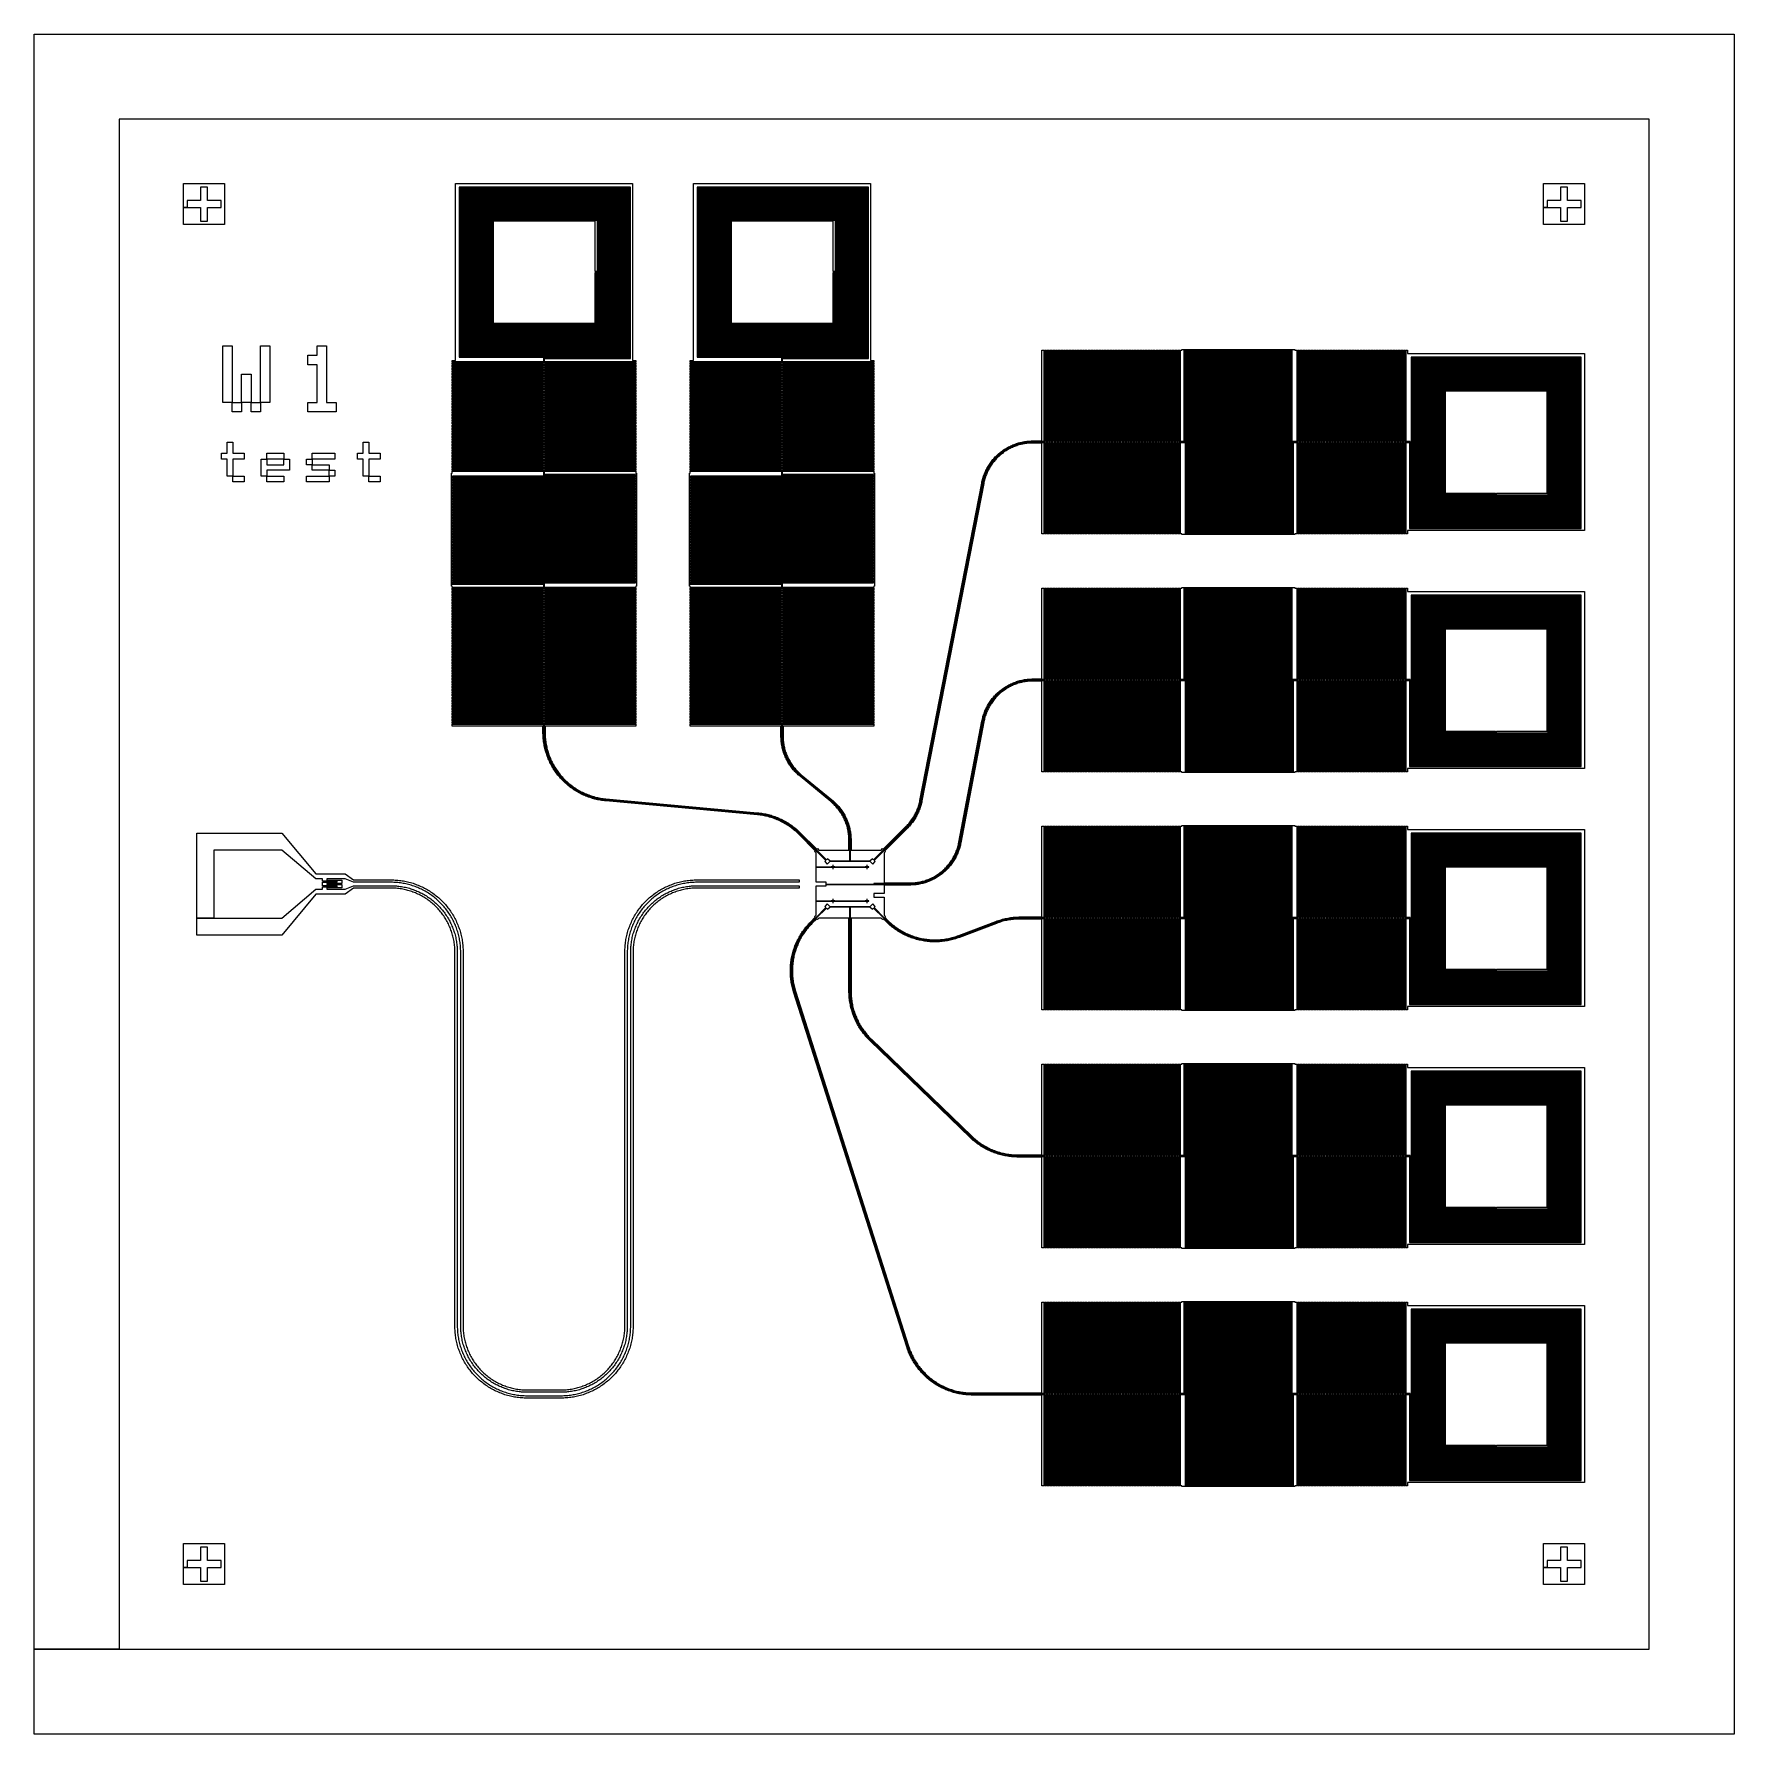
# Model space of a CAD drawing. Extents: x -2500 to 2500, y -2500 to 2500.
import ezdxf

# ---------------------------------------------------------------- set-up
doc = ezdxf.new("R2010")
doc.units = 0
doc.layers.add('L0D0', color=1, linetype='CONTINUOUS')

msp = doc.modelspace()

# ---------------------------------------------------------------- linework, layer by layer
at = {"layer": 'L0D0'}
for points in [[(-2500, -2500), (-2500, -2250), (-2250, -2250), (2250, -2250), (2250, 2250), (-2250, 2250), (-2250, -2250), (-2500, -2250), (-2500, 2500), (2500, 2500), (2500, -2500)], [(-2060, 1940), (-2060, 1990), (-2050, 1990), (-2010, 1990), (-2010, 1950), (-1990, 1950), (-1990, 1990), (-1950, 1990), (-1950, 2010), (-1990, 2010), (-1990, 2050), (-2010, 2050), (-2010, 2010), (-2050, 2010), (-2050, 1990), (-2060, 1990), (-2060, 2060), (-1940, 2060), (-1940, 1940)], [(876, -1772), (876, -1770), (872, -1770), (872, -1503), (870, -1503), (870, -1770), (864, -1770), (864, -1503), (862, -1503), (862, -1770), (856, -1770), (856, -1503), (854, -1503), (854, -1770), (848, -1770), (848, -1503), (846, -1503), (846, -1770), (840, -1770), (840, -1503), (838, -1503), (838, -1770), (832, -1770), (832, -1503), (830, -1503), (830, -1770), (824, -1770), (824, -1503), (822, -1503), (822, -1770), (816, -1770), (816, -1503), (814, -1503), (814, -1770), (808, -1770), (808, -1503), (806, -1503), (806, -1770), (800, -1770), (800, -1503), (798, -1503), (798, -1770), (792, -1770), (792, -1503), (790, -1503), (790, -1770), (784, -1770), (784, -1503), (782, -1503), (782, -1770), (776, -1770), (776, -1503), (774, -1503), (774, -1770), (768, -1770), (768, -1503), (766, -1503), (766, -1770), (760, -1770), (760, -1503), (758, -1503), (758, -1770), (752, -1770), (752, -1503), (750, -1503), (750, -1770), (744, -1770), (744, -1503), (742, -1503), (742, -1770), (736, -1770), (736, -1503), (734, -1503), (734, -1770), (728, -1770), (728, -1503), (726, -1503), (726, -1770), (720, -1770), (720, -1503), (718, -1503), (718, -1770), (712, -1770), (712, -1503), (710, -1503), (710, -1770), (704, -1770), (704, -1503), (702, -1503), (702, -1770), (696, -1770), (696, -1503), (694, -1503), (694, -1770), (688, -1770), (688, -1503), (686, -1503), (686, -1770), (680, -1770), (680, -1503), (678, -1503), (678, -1770), (672, -1770), (672, -1503), (670, -1503), (670, -1770), (664, -1770), (664, -1503), (662, -1503), (662, -1770), (656, -1770), (656, -1503), (654, -1503), (654, -1770), (648, -1770), (648, -1503), (646, -1503), (646, -1770), (640, -1770), (640, -1503), (638, -1503), (638, -1770), (632, -1770), (632, -1503), (630, -1503), (630, -1770), (624, -1770), (624, -1503), (622, -1503), (622, -1770), (616, -1770), (616, -1503), (614, -1503), (614, -1770), (608, -1770), (608, -1503), (606, -1503), (606, -1770), (600, -1770), (600, -1503), (598, -1503), (598, -1770), (592, -1770), (592, -1503), (590, -1503), (590, -1770), (584, -1770), (584, -1503), (582, -1503), (582, -1770), (576, -1770), (576, -1503), (574, -1503), (574, -1770), (568, -1770), (568, -1503), (566, -1503), (566, -1770), (560, -1770), (560, -1503), (558, -1503), (558, -1770), (552, -1770), (552, -1503), (550, -1503), (550, -1770), (544, -1770), (544, -1503), (542, -1503), (542, -1770), (536, -1770), (536, -1503), (534, -1503), (534, -1770), (528, -1770), (528, -1503), (526, -1503), (526, -1770), (520, -1770), (520, -1503), (518, -1503), (518, -1770), (512, -1770), (512, -1503), (510, -1503), (510, -1770), (504, -1770), (504, -1503), (502, -1503), (502, -1770), (496, -1770), (496, -1503), (494, -1503), (494, -1770), (488, -1770), (488, -1503), (486, -1503), (486, -1770), (480, -1770), (480, -1503), (478, -1503), (478, -1770), (472, -1770), (472, -1503), (470, -1503), (470, -1770), (464, -1770), (464, -1503), (260.205, -1503), (256.2, -1502.961), (252.198, -1502.842), (248.198, -1502.645), (244.203, -1502.368), (240.215, -1502.013), (236.234, -1501.58), (232.262, -1501.068), (228.302, -1500.477), (224.353, -1499.809), (220.419, -1499.063), (216.5, -1498.24), (212.599, -1497.339), (208.715, -1496.362), (204.852, -1495.308), (201.01, -1494.178), (197.192, -1492.972), (193.398, -1491.692), (189.629, -1490.337), (185.889, -1488.908), (182.177, -1487.405), (178.496, -1485.83), (174.846, -1484.182), (171.23, -1482.462), (167.648, -1480.672), (164.102, -1478.811), (160.594, -1476.88), (157.124, -1474.881), (153.695, -1472.814), (150.307, -1470.679), (146.961, -1468.478), (143.66, -1466.212), (140.404, -1463.881), (137.195, -1461.486), (134.033, -1459.028), (130.921, -1456.508), (127.859, -1453.928), (124.849, -1451.287), (121.891, -1448.588), (118.987, -1445.831), (116.138, -1443.017), (113.345, -1440.147), (110.609, -1437.223), (107.931, -1434.246), (105.313, -1431.216), (102.755, -1428.135), (100.258, -1425.004), (97.823, -1421.825), (95.452, -1418.598), (93.145, -1415.326), (90.902, -1412.008), (88.726, -1408.647), (86.616, -1405.243), (84.574, -1401.798), (82.6, -1398.314), (80.696, -1394.792), (78.861, -1391.233), (77.096, -1387.638), (75.403, -1384.009), (73.782, -1380.347), (72.234, -1376.655), (70.758, -1372.932), (69.356, -1369.181), (68.029, -1365.403), (66.776, -1361.599), (-265.912, -316.926), (-267.099, -313.068), (-268.208, -309.186), (-269.241, -305.284), (-270.195, -301.362), (-271.071, -297.421), (-271.869, -293.464), (-272.588, -289.492), (-273.228, -285.506), (-273.788, -281.509), (-274.269, -277.501), (-274.67, -273.484), (-274.991, -269.46), (-275.232, -265.431), (-275.393, -261.397), (-275.474, -257.361), (-275.474, -253.344), (-273.474, -253.344), (-273.474, -257.341), (-273.394, -261.337), (-273.235, -265.331), (-272.996, -269.321), (-272.678, -273.305), (-272.281, -277.282), (-271.805, -281.251), (-271.25, -285.209), (-270.617, -289.155), (-269.905, -293.088), (-269.115, -297.007), (-268.247, -300.908), (-267.302, -304.792), (-266.28, -308.656), (-265.181, -312.499), (-264.006, -316.319), (68.682, -1360.993), (69.943, -1364.818), (71.28, -1368.618), (72.693, -1372.39), (74.181, -1376.132), (75.744, -1379.845), (77.381, -1383.525), (79.091, -1387.172), (80.874, -1390.783), (82.729, -1394.359), (84.656, -1397.896), (86.653, -1401.394), (88.719, -1404.851), (90.855, -1408.266), (93.058, -1411.638), (95.329, -1414.965), (97.666, -1418.246), (100.068, -1421.479), (102.534, -1424.663), (105.064, -1427.798), (107.656, -1430.881), (110.309, -1433.911), (113.022, -1436.888), (115.795, -1439.81), (118.625, -1442.676), (121.513, -1445.484), (124.456, -1448.234), (127.453, -1450.924), (130.504, -1453.554), (133.607, -1456.122), (136.761, -1458.628), (139.965, -1461.069), (143.216, -1463.446), (146.515, -1465.758), (149.859, -1468.003), (153.248, -1470.18), (156.679, -1472.289), (160.153, -1474.329), (163.666, -1476.299), (167.218, -1478.198), (170.807, -1480.025), (174.433, -1481.781), (178.092, -1483.463), (181.785, -1485.071), (185.509, -1486.606), (189.264, -1488.065), (193.046, -1489.449), (196.856, -1490.756), (200.691, -1491.987), (204.55, -1493.141), (208.432, -1494.218), (212.334, -1495.216), (216.255, -1496.136), (220.194, -1496.978), (224.149, -1497.74), (228.119, -1498.423), (232.101, -1499.026), (236.095, -1499.549), (240.099, -1499.992), (244.11, -1500.355), (248.128, -1500.637), (252.151, -1500.839), (256.177, -1500.96), (260.205, -1501), (474, -1501), (474, -1768), (476, -1768), (476, -1501), (482, -1501), (482, -1768), (484, -1768), (484, -1501), (490, -1501), (490, -1768), (492, -1768), (492, -1501), (498, -1501), (498, -1768), (500, -1768), (500, -1501), (506, -1501), (506, -1768), (508, -1768), (508, -1501), (514, -1501), (514, -1768), (516, -1768), (516, -1501), (522, -1501), (522, -1768), (524, -1768), (524, -1501), (530, -1501), (530, -1768), (532, -1768), (532, -1501), (538, -1501), (538, -1768), (540, -1768), (540, -1501), (546, -1501), (546, -1768), (548, -1768), (548, -1501), (554, -1501), (554, -1768), (556, -1768), (556, -1501), (562, -1501), (562, -1768), (564, -1768), (564, -1501), (570, -1501), (570, -1768), (572, -1768), (572, -1501), (578, -1501), (578, -1768), (580, -1768), (580, -1501), (586, -1501), (586, -1768), (588, -1768), (588, -1501), (594, -1501), (594, -1768), (596, -1768), (596, -1501), (602, -1501), (602, -1768), (604, -1768), (604, -1501), (610, -1501), (610, -1768), (612, -1768), (612, -1501), (618, -1501), (618, -1768), (620, -1768), (620, -1501), (626, -1501), (626, -1768), (628, -1768), (628, -1501), (634, -1501), (634, -1768), (636, -1768), (636, -1501), (642, -1501), (642, -1768), (644, -1768), (644, -1501), (650, -1501), (650, -1768), (652, -1768), (652, -1501), (658, -1501), (658, -1768), (660, -1768), (660, -1501), (666, -1501), (666, -1768), (668, -1768), (668, -1501), (674, -1501), (674, -1768), (676, -1768), (676, -1501), (682, -1501), (682, -1768), (684, -1768), (684, -1501), (690, -1501), (690, -1768), (692, -1768), (692, -1501), (698, -1501), (698, -1768), (700, -1768), (700, -1501), (706, -1501), (706, -1768), (708, -1768), (708, -1501), (714, -1501), (714, -1768), (716, -1768), (716, -1501), (722, -1501), (722, -1768), (724, -1768), (724, -1501), (730, -1501), (730, -1768), (732, -1768), (732, -1501), (738, -1501), (738, -1768), (740, -1768), (740, -1501), (746, -1501), (746, -1768), (748, -1768), (748, -1501), (754, -1501), (754, -1768), (756, -1768), (756, -1501), (762, -1501), (762, -1768), (764, -1768), (764, -1501), (770, -1501), (770, -1768), (772, -1768), (772, -1501), (778, -1501), (778, -1768), (780, -1768), (780, -1501), (786, -1501), (786, -1768), (788, -1768), (788, -1501), (794, -1501), (794, -1768), (796, -1768), (796, -1501), (802, -1501), (802, -1768), (804, -1768), (804, -1501), (810, -1501), (810, -1768), (812, -1768), (812, -1501), (818, -1501), (818, -1768), (820, -1768), (820, -1501), (826, -1501), (826, -1768), (828, -1768), (828, -1501), (834, -1501), (834, -1768), (836, -1768), (836, -1501), (842, -1501), (842, -1768), (844, -1768), (844, -1501), (850, -1501), (850, -1768), (852, -1768), (852, -1501), (858, -1501), (858, -1768), (860, -1768), (860, -1501), (866, -1501), (866, -1768), (868, -1768), (868, -1501), (884, -1501), (884, -1233), (886, -1233), (886, -1769), (892, -1769), (892, -1233), (894, -1233), (894, -1769), (900, -1769), (900, -1233), (902, -1233), (902, -1769), (908, -1769), (908, -1233), (910, -1233), (910, -1769), (916, -1769), (916, -1233), (918, -1233), (918, -1769), (924, -1769), (924, -1233), (926, -1233), (926, -1769), (932, -1769), (932, -1233), (934, -1233), (934, -1769), (940, -1769), (940, -1233), (942, -1233), (942, -1769), (948, -1769), (948, -1233), (950, -1233), (950, -1769), (956, -1769), (956, -1233), (958, -1233), (958, -1769), (964, -1769), (964, -1233), (966, -1233), (966, -1769), (972, -1769), (972, -1233), (974, -1233), (974, -1769), (980, -1769), (980, -1233), (982, -1233), (982, -1769), (988, -1769), (988, -1233), (990, -1233), (990, -1769), (996, -1769), (996, -1233), (998, -1233), (998, -1769), (1004, -1769), (1004, -1233), (1006, -1233), (1006, -1769), (1012, -1769), (1012, -1233), (1014, -1233), (1014, -1769), (1020, -1769), (1020, -1233), (1022, -1233), (1022, -1769), (1028, -1769), (1028, -1233), (1030, -1233), (1030, -1769), (1036, -1769), (1036, -1233), (1038, -1233), (1038, -1769), (1044, -1769), (1044, -1233), (1046, -1233), (1046, -1769), (1052, -1769), (1052, -1233), (1054, -1233), (1054, -1769), (1060, -1769), (1060, -1233), (1062, -1233), (1062, -1769), (1068, -1769), (1068, -1233), (1070, -1233), (1070, -1769), (1076, -1769), (1076, -1233), (1078, -1233), (1078, -1769), (1084, -1769), (1084, -1233), (1086, -1233), (1086, -1769), (1092, -1769), (1092, -1233), (1094, -1233), (1094, -1769), (1100, -1769), (1100, -1233), (1102, -1233), (1102, -1769), (1108, -1769), (1108, -1233), (1110, -1233), (1110, -1769), (1116, -1769), (1116, -1233), (1118, -1233), (1118, -1769), (1124, -1769), (1124, -1233), (1126, -1233), (1126, -1769), (1132, -1769), (1132, -1233), (1134, -1233), (1134, -1769), (1140, -1769), (1140, -1233), (1142, -1233), (1142, -1769), (1148, -1769), (1148, -1233), (1150, -1233), (1150, -1769), (1156, -1769), (1156, -1233), (1158, -1233), (1158, -1769), (1164, -1769), (1164, -1233), (1166, -1233), (1166, -1769), (1172, -1769), (1172, -1233), (1174, -1233), (1174, -1769), (1180, -1769), (1180, -1233), (1182, -1233), (1182, -1769), (1188, -1769), (1188, -1233), (1190, -1233), (1190, -1769), (1196, -1769), (1196, -1233), (1198, -1233), (1198, -1769), (1204, -1769), (1204, -1501), (1218, -1501), (1218, -1768), (1220, -1768), (1220, -1501), (1226, -1501), (1226, -1768), (1228, -1768), (1228, -1501), (1234, -1501), (1234, -1768), (1236, -1768), (1236, -1501), (1242, -1501), (1242, -1768), (1244, -1768), (1244, -1501), (1250, -1501), (1250, -1768), (1252, -1768), (1252, -1501), (1258, -1501), (1258, -1768), (1260, -1768), (1260, -1501), (1266, -1501), (1266, -1768), (1268, -1768), (1268, -1501), (1274, -1501), (1274, -1768), (1276, -1768), (1276, -1501), (1282, -1501), (1282, -1768), (1284, -1768), (1284, -1501), (1290, -1501), (1290, -1768), (1292, -1768), (1292, -1501), (1298, -1501), (1298, -1768), (1300, -1768), (1300, -1501), (1306, -1501), (1306, -1768), (1308, -1768), (1308, -1501), (1314, -1501), (1314, -1768), (1316, -1768), (1316, -1501), (1322, -1501), (1322, -1768), (1324, -1768), (1324, -1501), (1330, -1501), (1330, -1768), (1332, -1768), (1332, -1501), (1338, -1501), (1338, -1768), (1340, -1768), (1340, -1501), (1346, -1501), (1346, -1768), (1348, -1768), (1348, -1501), (1354, -1501), (1354, -1768), (1356, -1768), (1356, -1501), (1362, -1501), (1362, -1768), (1364, -1768), (1364, -1501), (1370, -1501), (1370, -1768), (1372, -1768), (1372, -1501), (1378, -1501), (1378, -1768), (1380, -1768), (1380, -1501), (1386, -1501), (1386, -1768), (1388, -1768), (1388, -1501), (1394, -1501), (1394, -1768), (1396, -1768), (1396, -1501), (1402, -1501), (1402, -1768), (1404, -1768), (1404, -1501), (1410, -1501), (1410, -1768), (1412, -1768), (1412, -1501), (1418, -1501), (1418, -1768), (1420, -1768), (1420, -1501), (1426, -1501), (1426, -1768), (1428, -1768), (1428, -1501), (1434, -1501), (1434, -1768), (1436, -1768), (1436, -1501), (1442, -1501), (1442, -1768), (1444, -1768), (1444, -1501), (1450, -1501), (1450, -1768), (1452, -1768), (1452, -1501), (1458, -1501), (1458, -1768), (1460, -1768), (1460, -1501), (1466, -1501), (1466, -1768), (1468, -1768), (1468, -1501), (1474, -1501), (1474, -1768), (1476, -1768), (1476, -1501), (1482, -1501), (1482, -1768), (1484, -1768), (1484, -1501), (1490, -1501), (1490, -1768), (1492, -1768), (1492, -1501), (1498, -1501), (1498, -1768), (1500, -1768), (1500, -1501), (1506, -1501), (1506, -1768), (1508, -1768), (1508, -1501), (1514, -1501), (1514, -1768), (1516, -1768), (1516, -1501), (1522, -1501), (1522, -1768), (1524, -1768), (1524, -1501), (1530, -1501), (1530, -1768), (1532, -1768), (1532, -1501), (1546, -1501), (1546, -1754), (2050, -1754), (2050, -1250), (1550, -1250), (1550, -1750), (2046, -1750), (2046, -1254), (1554, -1254), (1554, -1746), (2042, -1746), (2042, -1258), (1558, -1258), (1558, -1742), (2038, -1742), (2038, -1262), (1562, -1262), (1562, -1738), (2034, -1738), (2034, -1266), (1566, -1266), (1566, -1734), (2030, -1734), (2030, -1270), (1570, -1270), (1570, -1730), (2026, -1730), (2026, -1274), (1574, -1274), (1574, -1726), (2022, -1726), (2022, -1278), (1578, -1278), (1578, -1722), (2018, -1722), (2018, -1282), (1582, -1282), (1582, -1718), (2014, -1718), (2014, -1286), (1586, -1286), (1586, -1714), (2010, -1714), (2010, -1290), (1590, -1290), (1590, -1710), (2006, -1710), (2006, -1294), (1594, -1294), (1594, -1706), (2002, -1706), (2002, -1298), (1598, -1298), (1598, -1702), (1998, -1702), (1998, -1302), (1602, -1302), (1602, -1698), (1994, -1698), (1994, -1306), (1606, -1306), (1606, -1694), (1990, -1694), (1990, -1310), (1610, -1310), (1610, -1690), (1986, -1690), (1986, -1314), (1614, -1314), (1614, -1686), (1982, -1686), (1982, -1318), (1618, -1318), (1618, -1682), (1978, -1682), (1978, -1322), (1622, -1322), (1622, -1678), (1974, -1678), (1974, -1326), (1626, -1326), (1626, -1674), (1970, -1674), (1970, -1330), (1630, -1330), (1630, -1670), (1966, -1670), (1966, -1334), (1634, -1334), (1634, -1666), (1962, -1666), (1962, -1338), (1638, -1338), (1638, -1662), (1958, -1662), (1958, -1342), (1642, -1342), (1642, -1658), (1954, -1658), (1954, -1346), (1646, -1346), (1646, -1654), (1801, -1654), (1801, -1650), (1950, -1650), (1950, -1350), (1650, -1350), (1650, -1650), (1799, -1650), (1799, -1652), (1648, -1652), (1648, -1348), (1952, -1348), (1952, -1656), (1644, -1656), (1644, -1344), (1956, -1344), (1956, -1660), (1640, -1660), (1640, -1340), (1960, -1340), (1960, -1664), (1636, -1664), (1636, -1336), (1964, -1336), (1964, -1668), (1632, -1668), (1632, -1332), (1968, -1332), (1968, -1672), (1628, -1672), (1628, -1328), (1972, -1328), (1972, -1676), (1624, -1676), (1624, -1324), (1976, -1324), (1976, -1680), (1620, -1680), (1620, -1320), (1980, -1320), (1980, -1684), (1616, -1684), (1616, -1316), (1984, -1316), (1984, -1688), (1612, -1688), (1612, -1312), (1988, -1312), (1988, -1692), (1608, -1692), (1608, -1308), (1992, -1308), (1992, -1696), (1604, -1696), (1604, -1304), (1996, -1304), (1996, -1700), (1600, -1700), (1600, -1300), (2000, -1300), (2000, -1704), (1596, -1704), (1596, -1296), (2004, -1296), (2004, -1708), (1592, -1708), (1592, -1292), (2008, -1292), (2008, -1712), (1588, -1712), (1588, -1288), (2012, -1288), (2012, -1716), (1584, -1716), (1584, -1284), (2016, -1284), (2016, -1720), (1580, -1720), (1580, -1280), (2020, -1280), (2020, -1724), (1576, -1724), (1576, -1276), (2024, -1276), (2024, -1728), (1572, -1728), (1572, -1272), (2028, -1272), (2028, -1732), (1568, -1732), (1568, -1268), (2032, -1268), (2032, -1736), (1564, -1736), (1564, -1264), (2036, -1264), (2036, -1740), (1560, -1740), (1560, -1260), (2040, -1260), (2040, -1744), (1556, -1744), (1556, -1256), (2044, -1256), (2044, -1748), (1552, -1748), (1552, -1252), (2048, -1252), (2048, -1752), (1548, -1752), (1548, -1499), (1532, -1499), (1532, -1232), (1530, -1232), (1530, -1499), (1524, -1499), (1524, -1232), (1522, -1232), (1522, -1499), (1516, -1499), (1516, -1232), (1514, -1232), (1514, -1499), (1508, -1499), (1508, -1232), (1506, -1232), (1506, -1499), (1500, -1499), (1500, -1232), (1498, -1232), (1498, -1499), (1492, -1499), (1492, -1232), (1490, -1232), (1490, -1499), (1484, -1499), (1484, -1232), (1482, -1232), (1482, -1499), (1476, -1499), (1476, -1232), (1474, -1232), (1474, -1499), (1468, -1499), (1468, -1232), (1466, -1232), (1466, -1499), (1460, -1499), (1460, -1232), (1458, -1232), (1458, -1499), (1452, -1499), (1452, -1232), (1450, -1232), (1450, -1499), (1444, -1499), (1444, -1232), (1442, -1232), (1442, -1499), (1436, -1499), (1436, -1232), (1434, -1232), (1434, -1499), (1428, -1499), (1428, -1232), (1426, -1232), (1426, -1499), (1420, -1499), (1420, -1232), (1418, -1232), (1418, -1499), (1412, -1499), (1412, -1232), (1410, -1232), (1410, -1499), (1404, -1499), (1404, -1232), (1402, -1232), (1402, -1499), (1396, -1499), (1396, -1232), (1394, -1232), (1394, -1499), (1388, -1499), (1388, -1232), (1386, -1232), (1386, -1499), (1380, -1499), (1380, -1232), (1378, -1232), (1378, -1499), (1372, -1499), (1372, -1232), (1370, -1232), (1370, -1499), (1364, -1499), (1364, -1232), (1362, -1232), (1362, -1499), (1356, -1499), (1356, -1232), (1354, -1232), (1354, -1499), (1348, -1499), (1348, -1232), (1346, -1232), (1346, -1499), (1340, -1499), (1340, -1232), (1338, -1232), (1338, -1499), (1332, -1499), (1332, -1232), (1330, -1232), (1330, -1499), (1324, -1499), (1324, -1232), (1322, -1232), (1322, -1499), (1316, -1499), (1316, -1232), (1314, -1232), (1314, -1499), (1308, -1499), (1308, -1232), (1306, -1232), (1306, -1499), (1300, -1499), (1300, -1232), (1298, -1232), (1298, -1499), (1292, -1499), (1292, -1232), (1290, -1232), (1290, -1499), (1284, -1499), (1284, -1232), (1282, -1232), (1282, -1499), (1276, -1499), (1276, -1232), (1274, -1232), (1274, -1499), (1268, -1499), (1268, -1232), (1266, -1232), (1266, -1499), (1260, -1499), (1260, -1232), (1258, -1232), (1258, -1499), (1252, -1499), (1252, -1232), (1250, -1232), (1250, -1499), (1244, -1499), (1244, -1232), (1242, -1232), (1242, -1499), (1236, -1499), (1236, -1232), (1234, -1232), (1234, -1499), (1228, -1499), (1228, -1232), (1226, -1232), (1226, -1499), (1220, -1499), (1220, -1232), (1218, -1232), (1218, -1499), (1202, -1499), (1202, -1767), (1200, -1767), (1200, -1231), (1194, -1231), (1194, -1767), (1192, -1767), (1192, -1231), (1186, -1231), (1186, -1767), (1184, -1767), (1184, -1231), (1178, -1231), (1178, -1767), (1176, -1767), (1176, -1231), (1170, -1231), (1170, -1767), (1168, -1767), (1168, -1231), (1162, -1231), (1162, -1767), (1160, -1767), (1160, -1231), (1154, -1231), (1154, -1767), (1152, -1767), (1152, -1231), (1146, -1231), (1146, -1767), (1144, -1767), (1144, -1231), (1138, -1231), (1138, -1767), (1136, -1767), (1136, -1231), (1130, -1231), (1130, -1767), (1128, -1767), (1128, -1231), (1122, -1231), (1122, -1767), (1120, -1767), (1120, -1231), (1114, -1231), (1114, -1767), (1112, -1767), (1112, -1231), (1106, -1231), (1106, -1767), (1104, -1767), (1104, -1231), (1098, -1231), (1098, -1767), (1096, -1767), (1096, -1231), (1090, -1231), (1090, -1767), (1088, -1767), (1088, -1231), (1082, -1231), (1082, -1767), (1080, -1767), (1080, -1231), (1074, -1231), (1074, -1767), (1072, -1767), (1072, -1231), (1066, -1231), (1066, -1767), (1064, -1767), (1064, -1231), (1058, -1231), (1058, -1767), (1056, -1767), (1056, -1231), (1050, -1231), (1050, -1767), (1048, -1767), (1048, -1231), (1042, -1231), (1042, -1767), (1040, -1767), (1040, -1231), (1034, -1231), (1034, -1767), (1032, -1767), (1032, -1231), (1026, -1231), (1026, -1767), (1024, -1767), (1024, -1231), (1018, -1231), (1018, -1767), (1016, -1767), (1016, -1231), (1010, -1231), (1010, -1767), (1008, -1767), (1008, -1231), (1002, -1231), (1002, -1767), (1000, -1767), (1000, -1231), (994, -1231), (994, -1767), (992, -1767), (992, -1231), (986, -1231), (986, -1767), (984, -1767), (984, -1231), (978, -1231), (978, -1767), (976, -1767), (976, -1231), (970, -1231), (970, -1767), (968, -1767), (968, -1231), (962, -1231), (962, -1767), (960, -1767), (960, -1231), (954, -1231), (954, -1767), (952, -1767), (952, -1231), (946, -1231), (946, -1767), (944, -1767), (944, -1231), (938, -1231), (938, -1767), (936, -1767), (936, -1231), (930, -1231), (930, -1767), (928, -1767), (928, -1231), (922, -1231), (922, -1767), (920, -1767), (920, -1231), (914, -1231), (914, -1767), (912, -1767), (912, -1231), (906, -1231), (906, -1767), (904, -1767), (904, -1231), (898, -1231), (898, -1767), (896, -1767), (896, -1231), (890, -1231), (890, -1767), (888, -1767), (888, -1231), (882, -1231), (882, -1499), (868, -1499), (868, -1232), (866, -1232), (866, -1499), (860, -1499), (860, -1232), (858, -1232), (858, -1499), (852, -1499), (852, -1232), (850, -1232), (850, -1499), (844, -1499), (844, -1232), (842, -1232), (842, -1499), (836, -1499), (836, -1232), (834, -1232), (834, -1499), (828, -1499), (828, -1232), (826, -1232), (826, -1499), (820, -1499), (820, -1232), (818, -1232), (818, -1499), (812, -1499), (812, -1232), (810, -1232), (810, -1499), (804, -1499), (804, -1232), (802, -1232), (802, -1499), (796, -1499), (796, -1232), (794, -1232), (794, -1499), (788, -1499), (788, -1232), (786, -1232), (786, -1499), (780, -1499), (780, -1232), (778, -1232), (778, -1499), (772, -1499), (772, -1232), (770, -1232), (770, -1499), (764, -1499), (764, -1232), (762, -1232), (762, -1499), (756, -1499), (756, -1232), (754, -1232), (754, -1499), (748, -1499), (748, -1232), (746, -1232), (746, -1499), (740, -1499), (740, -1232), (738, -1232), (738, -1499), (732, -1499), (732, -1232), (730, -1232), (730, -1499), (724, -1499), (724, -1232), (722, -1232), (722, -1499), (716, -1499), (716, -1232), (714, -1232), (714, -1499), (708, -1499), (708, -1232), (706, -1232), (706, -1499), (700, -1499), (700, -1232), (698, -1232), (698, -1499), (692, -1499), (692, -1232), (690, -1232), (690, -1499), (684, -1499), (684, -1232), (682, -1232), (682, -1499), (676, -1499), (676, -1232), (674, -1232), (674, -1499), (668, -1499), (668, -1232), (666, -1232), (666, -1499), (660, -1499), (660, -1232), (658, -1232), (658, -1499), (652, -1499), (652, -1232), (650, -1232), (650, -1499), (644, -1499), (644, -1232), (642, -1232), (642, -1499), (636, -1499), (636, -1232), (634, -1232), (634, -1499), (628, -1499), (628, -1232), (626, -1232), (626, -1499), (620, -1499), (620, -1232), (618, -1232), (618, -1499), (612, -1499), (612, -1232), (610, -1232), (610, -1499), (604, -1499), (604, -1232), (602, -1232), (602, -1499), (596, -1499), (596, -1232), (594, -1232), (594, -1499), (588, -1499), (588, -1232), (586, -1232), (586, -1499), (580, -1499), (580, -1232), (578, -1232), (578, -1499), (572, -1499), (572, -1232), (570, -1232), (570, -1499), (564, -1499), (564, -1232), (562, -1232), (562, -1499), (556, -1499), (556, -1232), (554, -1232), (554, -1499), (548, -1499), (548, -1232), (546, -1232), (546, -1499), (540, -1499), (540, -1232), (538, -1232), (538, -1499), (532, -1499), (532, -1232), (530, -1232), (530, -1499), (524, -1499), (524, -1232), (522, -1232), (522, -1499), (516, -1499), (516, -1232), (514, -1232), (514, -1499), (508, -1499), (508, -1232), (506, -1232), (506, -1499), (500, -1499), (500, -1232), (498, -1232), (498, -1499), (492, -1499), (492, -1232), (490, -1232), (490, -1499), (484, -1499), (484, -1232), (482, -1232), (482, -1499), (476, -1499), (476, -1232), (474, -1232), (474, -1499), (260.205, -1499), (256.217, -1498.96), (252.231, -1498.84), (248.248, -1498.64), (244.27, -1498.361), (240.299, -1498.002), (236.335, -1497.563), (232.381, -1497.045), (228.438, -1496.448), (224.508, -1495.772), (220.592, -1495.018), (216.692, -1494.185), (212.81, -1493.274), (208.947, -1492.285), (205.104, -1491.22), (201.283, -1490.077), (197.486, -1488.858), (193.715, -1487.564), (189.97, -1486.194), (186.253, -1484.749), (182.566, -1483.23), (178.91, -1481.637), (175.286, -1479.972), (171.697, -1478.234), (168.143, -1476.425), (164.626, -1474.545), (161.148, -1472.594), (157.709, -1470.575), (154.312, -1468.487), (150.957, -1466.331), (147.646, -1464.108), (144.38, -1461.82), (141.161, -1459.467), (137.989, -1457.049), (134.867, -1454.569), (131.795, -1452.026), (128.774, -1449.423), (125.807, -1446.759), (122.893, -1444.036), (120.034, -1441.256), (117.232, -1438.419), (114.487, -1435.526), (111.8, -1432.579), (109.174, -1429.579), (106.607, -1426.526), (104.103, -1423.423), (101.661, -1420.27), (99.283, -1417.069), (96.969, -1413.821), (94.721, -1410.527), (92.54, -1407.189), (90.426, -1403.808), (88.38, -1400.385), (86.402, -1396.922), (84.495, -1393.42), (82.659, -1389.88), (80.893, -1386.304), (79.2, -1382.694), (77.579, -1379.05), (76.032, -1375.375), (74.558, -1371.669), (73.16, -1367.935), (71.836, -1364.173), (70.588, -1360.386), (-262.101, -315.712), (-263.264, -311.93), (-264.352, -308.125), (-265.364, -304.3), (-266.299, -300.455), (-267.158, -296.592), (-267.94, -292.713), (-268.645, -288.819), (-269.272, -284.912), (-269.822, -280.993), (-270.293, -277.064), (-270.686, -273.126), (-271.001, -269.182), (-271.237, -265.232), (-271.395, -261.277), (-271.474, -257.321), (-271.474, -253.364), (-271.396, -249.408), (-271.239, -245.454), (-271.003, -241.503), (-270.689, -237.559), (-270.296, -233.621), (-269.826, -229.692), (-269.277, -225.773), (-268.65, -221.866), (-267.946, -217.972), (-267.165, -214.093), (-266.307, -210.23), (-265.372, -206.385), (-264.36, -202.559), (-263.273, -198.754), (-262.11, -194.971), (-260.873, -191.213), (-259.561, -187.479), (-258.175, -183.773), (-256.715, -180.095), (-255.183, -176.446), (-253.578, -172.829), (-251.902, -169.245), (-250.155, -165.694), (-248.337, -162.179), (-246.451, -158.701), (-244.495, -155.26), (-242.471, -151.86), (-240.38, -148.5), (-238.223, -145.183), (-236, -141.909), (-233.712, -138.68), (-231.361, -135.497), (-228.947, -132.362), (-226.471, -129.275), (-223.934, -126.238), (-221.337, -123.252), (-218.682, -120.318), (-215.968, -117.438), (-213.198, -114.612), (-199.293, -100.707), (-169.293, -70.707), (-165.757, -74.243), (-158.686, -67.172), (-41.314, -67.172), (-34.243, -74.243), (-30.707, -70.707), (-0.707, -100.707), (7.898, -109.312), (10.737, -112.096), (13.631, -114.823), (16.579, -117.492), (19.578, -120.103), (22.629, -122.654), (25.73, -125.144), (28.879, -127.572), (32.076, -129.937), (35.318, -132.238), (38.606, -134.475), (41.937, -136.647), (45.311, -138.752), (48.726, -140.79), (52.18, -142.76), (55.673, -144.661), (59.202, -146.493), (62.767, -148.255), (66.366, -149.946), (69.998, -151.565), (73.662, -153.112), (77.355, -154.586), (81.076, -155.987), (84.825, -157.314), (88.599, -158.567), (92.397, -159.745), (96.218, -160.847), (100.06, -161.874), (103.921, -162.824), (107.8, -163.698), (111.696, -164.495), (115.607, -165.215), (119.532, -165.857), (123.468, -166.421), (127.415, -166.908), (131.37, -167.316), (135.333, -167.646), (139.302, -167.897), (143.274, -168.07), (147.25, -168.164), (151.226, -168.18), (155.202, -168.117), (159.176, -167.975), (163.147, -167.755), (167.112, -167.456), (171.071, -167.079), (175.021, -166.623), (178.962, -166.09), (182.891, -165.478), (186.808, -164.789), (190.71, -164.023), (194.596, -163.18), (198.464, -162.26), (202.314, -161.263), (206.143, -160.191), (209.951, -159.043), (213.734, -157.82), (217.493, -156.522), (221.226, -155.15), (330.118, -113.903), (333.876, -112.523), (337.66, -111.219), (341.47, -109.991), (345.304, -108.84), (349.161, -107.766), (353.038, -106.77), (356.934, -105.852), (360.848, -105.013), (364.778, -104.252), (368.723, -103.571), (372.681, -102.97), (376.649, -102.448), (380.628, -102.006), (384.615, -101.644), (388.608, -101.362), (392.606, -101.161), (396.607, -101.04), (400.61, -101), (474, -101), (474, -368), (476, -368), (476, -101), (482, -101), (482, -368), (484, -368), (484, -101), (490, -101), (490, -368), (492, -368), (492, -101), (498, -101), (498, -368), (500, -368), (500, -101), (506, -101), (506, -368), (508, -368), (508, -101), (514, -101), (514, -368), (516, -368), (516, -101), (522, -101), (522, -368), (524, -368), (524, -101), (530, -101), (530, -368), (532, -368), (532, -101), (538, -101), (538, -368), (540, -368), (540, -101), (546, -101), (546, -368), (548, -368), (548, -101), (554, -101), (554, -368), (556, -368), (556, -101), (562, -101), (562, -368), (564, -368), (564, -101), (570, -101), (570, -368), (572, -368), (572, -101), (578, -101), (578, -368), (580, -368), (580, -101), (586, -101), (586, -368), (588, -368), (588, -101), (594, -101), (594, -368), (596, -368), (596, -101), (602, -101), (602, -368), (604, -368), (604, -101), (610, -101), (610, -368), (612, -368), (612, -101), (618, -101), (618, -368), (620, -368), (620, -101), (626, -101), (626, -368), (628, -368), (628, -101), (634, -101), (634, -368), (636, -368), (636, -101), (642, -101), (642, -368), (644, -368), (644, -101), (650, -101), (650, -368), (652, -368), (652, -101), (658, -101), (658, -368), (660, -368), (660, -101), (666, -101), (666, -368), (668, -368), (668, -101), (674, -101), (674, -368), (676, -368), (676, -101), (682, -101), (682, -368), (684, -368), (684, -101), (690, -101), (690, -368), (692, -368), (692, -101), (698, -101), (698, -368), (700, -368), (700, -101), (706, -101), (706, -368), (708, -368), (708, -101), (714, -101), (714, -368), (716, -368), (716, -101), (722, -101), (722, -368), (724, -368), (724, -101), (730, -101), (730, -368), (732, -368), (732, -101), (738, -101), (738, -368), (740, -368), (740, -101), (746, -101), (746, -368), (748, -368), (748, -101), (754, -101), (754, -368), (756, -368), (756, -101), (762, -101), (762, -368), (764, -368), (764, -101), (770, -101), (770, -368), (772, -368), (772, -101), (778, -101), (778, -368), (780, -368), (780, -101), (786, -101), (786, -368), (788, -368), (788, -101), (794, -101), (794, -368), (796, -368), (796, -101), (802, -101), (802, -368), (804, -368), (804, -101), (810, -101), (810, -368), (812, -368), (812, -101), (818, -101), (818, -368), (820, -368), (820, -101), (826, -101), (826, -368), (828, -368), (828, -101), (834, -101), (834, -368), (836, -368), (836, -101), (842, -101), (842, -368), (844, -368), (844, -101), (850, -101), (850, -368), (852, -368), (852, -101), (858, -101), (858, -368), (860, -368), (860, -101), (866, -101), (866, -368), (868, -368), (868, -101), (884, -101), (884, 167), (886, 167), (886, -369), (892, -369), (892, 167), (894, 167), (894, -369), (900, -369), (900, 167), (902, 167), (902, -369), (908, -369), (908, 167), (910, 167), (910, -369), (916, -369), (916, 167), (918, 167), (918, -369), (924, -369), (924, 167), (926, 167), (926, -369), (932, -369), (932, 167), (934, 167), (934, -369), (940, -369), (940, 167), (942, 167), (942, -369), (948, -369), (948, 167), (950, 167), (950, -369), (956, -369), (956, 167), (958, 167), (958, -369), (964, -369), (964, 167), (966, 167), (966, -369), (972, -369), (972, 167), (974, 167), (974, -369), (980, -369), (980, 167), (982, 167), (982, -369), (988, -369), (988, 167), (990, 167), (990, -369), (996, -369), (996, 167), (998, 167), (998, -369), (1004, -369), (1004, 167), (1006, 167), (1006, -369), (1012, -369), (1012, 167), (1014, 167), (1014, -369), (1020, -369), (1020, 167), (1022, 167), (1022, -369), (1028, -369), (1028, 167), (1030, 167), (1030, -369), (1036, -369), (1036, 167), (1038, 167), (1038, -369), (1044, -369), (1044, 167), (1046, 167), (1046, -369), (1052, -369), (1052, 167), (1054, 167), (1054, -369), (1060, -369), (1060, 167), (1062, 167), (1062, -369), (1068, -369), (1068, 167), (1070, 167), (1070, -369), (1076, -369), (1076, 167), (1078, 167), (1078, -369), (1084, -369), (1084, 167), (1086, 167), (1086, -369), (1092, -369), (1092, 167), (1094, 167), (1094, -369), (1100, -369), (1100, 167), (1102, 167), (1102, -369), (1108, -369), (1108, 167), (1110, 167), (1110, -369), (1116, -369), (1116, 167), (1118, 167), (1118, -369), (1124, -369), (1124, 167), (1126, 167), (1126, -369), (1132, -369), (1132, 167), (1134, 167), (1134, -369), (1140, -369), (1140, 167), (1142, 167), (1142, -369), (1148, -369), (1148, 167), (1150, 167), (1150, -369), (1156, -369), (1156, 167), (1158, 167), (1158, -369), (1164, -369), (1164, 167), (1166, 167), (1166, -369), (1172, -369), (1172, 167), (1174, 167), (1174, -369), (1180, -369), (1180, 167), (1182, 167), (1182, -369), (1188, -369), (1188, 167), (1190, 167), (1190, -369), (1196, -369), (1196, 167), (1198, 167), (1198, -369), (1204, -369), (1204, -101), (1218, -101), (1218, -368), (1220, -368), (1220, -101), (1226, -101), (1226, -368), (1228, -368), (1228, -101), (1234, -101), (1234, -368), (1236, -368), (1236, -101), (1242, -101), (1242, -368), (1244, -368), (1244, -101), (1250, -101), (1250, -368), (1252, -368), (1252, -101), (1258, -101), (1258, -368), (1260, -368), (1260, -101), (1266, -101), (1266, -368), (1268, -368), (1268, -101), (1274, -101), (1274, -368), (1276, -368), (1276, -101), (1282, -101), (1282, -368), (1284, -368), (1284, -101), (1290, -101), (1290, -368), (1292, -368), (1292, -101), (1298, -101), (1298, -368), (1300, -368), (1300, -101), (1306, -101), (1306, -368), (1308, -368), (1308, -101), (1314, -101), (1314, -368), (1316, -368), (1316, -101), (1322, -101), (1322, -368), (1324, -368), (1324, -101), (1330, -101), (1330, -368), (1332, -368), (1332, -101), (1338, -101), (1338, -368), (1340, -368), (1340, -101), (1346, -101), (1346, -368), (1348, -368), (1348, -101), (1354, -101), (1354, -368), (1356, -368), (1356, -101), (1362, -101), (1362, -368), (1364, -368), (1364, -101), (1370, -101), (1370, -368), (1372, -368), (1372, -101), (1378, -101), (1378, -368), (1380, -368), (1380, -101), (1386, -101), (1386, -368), (1388, -368), (1388, -101), (1394, -101), (1394, -368), (1396, -368), (1396, -101), (1402, -101), (1402, -368), (1404, -368), (1404, -101), (1410, -101), (1410, -368), (1412, -368), (1412, -101), (1418, -101), (1418, -368), (1420, -368), (1420, -101), (1426, -101), (1426, -368), (1428, -368), (1428, -101), (1434, -101), (1434, -368), (1436, -368), (1436, -101), (1442, -101), (1442, -368), (1444, -368), (1444, -101), (1450, -101), (1450, -368), (1452, -368), (1452, -101), (1458, -101), (1458, -368), (1460, -368), (1460, -101), (1466, -101), (1466, -368), (1468, -368), (1468, -101), (1474, -101), (1474, -368), (1476, -368), (1476, -101), (1482, -101), (1482, -368), (1484, -368), (1484, -101), (1490, -101), (1490, -368), (1492, -368), (1492, -101), (1498, -101), (1498, -368), (1500, -368), (1500, -101), (1506, -101), (1506, -368), (1508, -368), (1508, -101), (1514, -101), (1514, -368), (1516, -368), (1516, -101), (1522, -101), (1522, -368), (1524, -368), (1524, -101), (1530, -101), (1530, -368), (1532, -368), (1532, -101), (1546, -101), (1546, -354), (2050, -354), (2050, 150), (1550, 150), (1550, -350), (2046, -350), (2046, 146), (1554, 146), (1554, -346), (2042, -346), (2042, 142), (1558, 142), (1558, -342), (2038, -342), (2038, 138), (1562, 138), (1562, -338), (2034, -338), (2034, 134), (1566, 134), (1566, -334), (2030, -334), (2030, 130), (1570, 130), (1570, -330), (2026, -330), (2026, 126), (1574, 126), (1574, -326), (2022, -326), (2022, 122), (1578, 122), (1578, -322), (2018, -322), (2018, 118), (1582, 118), (1582, -318), (2014, -318), (2014, 114), (1586, 114), (1586, -314), (2010, -314), (2010, 110), (1590, 110), (1590, -310), (2006, -310), (2006, 106), (1594, 106), (1594, -306), (2002, -306), (2002, 102), (1598, 102), (1598, -302), (1998, -302), (1998, 98), (1602, 98), (1602, -298), (1994, -298), (1994, 94), (1606, 94), (1606, -294), (1990, -294), (1990, 90), (1610, 90), (1610, -290), (1986, -290), (1986, 86), (1614, 86), (1614, -286), (1982, -286), (1982, 82), (1618, 82), (1618, -282), (1978, -282), (1978, 78), (1622, 78), (1622, -278), (1974, -278), (1974, 74), (1626, 74), (1626, -274), (1970, -274), (1970, 70), (1630, 70), (1630, -270), (1966, -270), (1966, 66), (1634, 66), (1634, -266), (1962, -266), (1962, 62), (1638, 62), (1638, -262), (1958, -262), (1958, 58), (1642, 58), (1642, -258), (1954, -258), (1954, 54), (1646, 54), (1646, -254), (1801, -254), (1801, -250), (1950, -250), (1950, 50), (1650, 50), (1650, -250), (1799, -250), (1799, -252), (1648, -252), (1648, 52), (1952, 52), (1952, -256), (1644, -256), (1644, 56), (1956, 56), (1956, -260), (1640, -260), (1640, 60), (1960, 60), (1960, -264), (1636, -264), (1636, 64), (1964, 64), (1964, -268), (1632, -268), (1632, 68), (1968, 68), (1968, -272), (1628, -272), (1628, 72), (1972, 72), (1972, -276), (1624, -276), (1624, 76), (1976, 76), (1976, -280), (1620, -280), (1620, 80), (1980, 80), (1980, -284), (1616, -284), (1616, 84), (1984, 84), (1984, -288), (1612, -288), (1612, 88), (1988, 88), (1988, -292), (1608, -292), (1608, 92), (1992, 92), (1992, -296), (1604, -296), (1604, 96), (1996, 96), (1996, -300), (1600, -300), (1600, 100), (2000, 100), (2000, -304), (1596, -304), (1596, 104), (2004, 104), (2004, -308), (1592, -308), (1592, 108), (2008, 108), (2008, -312), (1588, -312), (1588, 112), (2012, 112), (2012, -316), (1584, -316), (1584, 116), (2016, 116), (2016, -320), (1580, -320), (1580, 120), (2020, 120), (2020, -324), (1576, -324), (1576, 124), (2024, 124), (2024, -328), (1572, -328), (1572, 128), (2028, 128), (2028, -332), (1568, -332), (1568, 132), (2032, 132), (2032, -336), (1564, -336), (1564, 136), (2036, 136), (2036, -340), (1560, -340), (1560, 140), (2040, 140), (2040, -344), (1556, -344), (1556, 144), (2044, 144), (2044, -348), (1552, -348), (1552, 148), (2048, 148), (2048, -352), (1548, -352), (1548, -99), (1532, -99), (1532, 168), (1530, 168), (1530, -99), (1524, -99), (1524, 168), (1522, 168), (1522, -99), (1516, -99), (1516, 168), (1514, 168), (1514, -99), (1508, -99), (1508, 168), (1506, 168), (1506, -99), (1500, -99), (1500, 168), (1498, 168), (1498, -99), (1492, -99), (1492, 168), (1490, 168), (1490, -99), (1484, -99), (1484, 168), (1482, 168), (1482, -99), (1476, -99), (1476, 168), (1474, 168), (1474, -99), (1468, -99), (1468, 168), (1466, 168), (1466, -99), (1460, -99), (1460, 168), (1458, 168), (1458, -99), (1452, -99), (1452, 168), (1450, 168), (1450, -99), (1444, -99), (1444, 168), (1442, 168), (1442, -99), (1436, -99), (1436, 168), (1434, 168), (1434, -99), (1428, -99), (1428, 168), (1426, 168), (1426, -99), (1420, -99), (1420, 168), (1418, 168), (1418, -99), (1412, -99), (1412, 168), (1410, 168), (1410, -99), (1404, -99), (1404, 168), (1402, 168), (1402, -99), (1396, -99), (1396, 168), (1394, 168), (1394, -99), (1388, -99), (1388, 168), (1386, 168), (1386, -99), (1380, -99), (1380, 168), (1378, 168), (1378, -99), (1372, -99), (1372, 168), (1370, 168), (1370, -99), (1364, -99), (1364, 168), (1362, 168), (1362, -99), (1356, -99), (1356, 168), (1354, 168), (1354, -99), (1348, -99), (1348, 168), (1346, 168), (1346, -99), (1340, -99), (1340, 168), (1338, 168), (1338, -99), (1332, -99), (1332, 168), (1330, 168), (1330, -99), (1324, -99), (1324, 168), (1322, 168), (1322, -99), (1316, -99), (1316, 168), (1314, 168), (1314, -99), (1308, -99), (1308, 168), (1306, 168), (1306, -99), (1300, -99), (1300, 168), (1298, 168), (1298, -99), (1292, -99), (1292, 168), (1290, 168), (1290, -99), (1284, -99), (1284, 168), (1282, 168), (1282, -99), (1276, -99), (1276, 168), (1274, 168), (1274, -99), (1268, -99), (1268, 168), (1266, 168), (1266, -99), (1260, -99), (1260, 168), (1258, 168), (1258, -99), (1252, -99), (1252, 168), (1250, 168), (1250, -99), (1244, -99), (1244, 168), (1242, 168), (1242, -99), (1236, -99), (1236, 168), (1234, 168), (1234, -99), (1228, -99), (1228, 168), (1226, 168), (1226, -99), (1220, -99), (1220, 168), (1218, 168), (1218, -99), (1202, -99), (1202, -367), (1200, -367), (1200, 169), (1194, 169), (1194, -367), (1192, -367), (1192, 169), (1186, 169), (1186, -367), (1184, -367), (1184, 169), (1178, 169), (1178, -367), (1176, -367), (1176, 169), (1170, 169), (1170, -367), (1168, -367), (1168, 169), (1162, 169), (1162, -367), (1160, -367), (1160, 169), (1154, 169), (1154, -367), (1152, -367), (1152, 169), (1146, 169), (1146, -367), (1144, -367), (1144, 169), (1138, 169), (1138, -367), (1136, -367), (1136, 169), (1130, 169), (1130, -367), (1128, -367), (1128, 169), (1122, 169), (1122, -367), (1120, -367), (1120, 169), (1114, 169), (1114, -367), (1112, -367), (1112, 169), (1106, 169), (1106, -367), (1104, -367), (1104, 169), (1098, 169), (1098, -367), (1096, -367), (1096, 169), (1090, 169), (1090, -367), (1088, -367), (1088, 169), (1082, 169), (1082, -367), (1080, -367), (1080, 169), (1074, 169), (1074, -367), (1072, -367), (1072, 169), (1066, 169), (1066, -367), (1064, -367), (1064, 169), (1058, 169), (1058, -367), (1056, -367), (1056, 169), (1050, 169), (1050, -367), (1048, -367), (1048, 169), (1042, 169), (1042, -367), (1040, -367), (1040, 169), (1034, 169), (1034, -367), (1032, -367), (1032, 169), (1026, 169), (1026, -367), (1024, -367), (1024, 169), (1018, 169), (1018, -367), (1016, -367), (1016, 169), (1010, 169), (1010, -367), (1008, -367), (1008, 169), (1002, 169), (1002, -367), (1000, -367), (1000, 169), (994, 169), (994, -367), (992, -367), (992, 169), (986, 169), (986, -367), (984, -367), (984, 169), (978, 169), (978, -367), (976, -367), (976, 169), (970, 169), (970, -367), (968, -367), (968, 169), (962, 169), (962, -367), (960, -367), (960, 169), (954, 169), (954, -367), (952, -367), (952, 169), (946, 169), (946, -367), (944, -367), (944, 169), (938, 169), (938, -367), (936, -367), (936, 169), (930, 169), (930, -367), (928, -367), (928, 169), (922, 169), (922, -367), (920, -367), (920, 169), (914, 169), (914, -367), (912, -367), (912, 169), (906, 169), (906, -367), (904, -367), (904, 169), (898, 169), (898, -367), (896, -367), (896, 169), (890, 169), (890, -367), (888, -367), (888, 169), (882, 169), (882, -99), (868, -99), (868, 168), (866, 168), (866, -99), (860, -99), (860, 168), (858, 168), (858, -99), (852, -99), (852, 168), (850, 168), (850, -99), (844, -99), (844, 168), (842, 168), (842, -99), (836, -99), (836, 168), (834, 168), (834, -99), (828, -99), (828, 168), (826, 168), (826, -99), (820, -99), (820, 168), (818, 168), (818, -99), (812, -99), (812, 168), (810, 168), (810, -99), (804, -99), (804, 168), (802, 168), (802, -99), (796, -99), (796, 168), (794, 168), (794, -99), (788, -99), (788, 168), (786, 168), (786, -99), (780, -99), (780, 168), (778, 168), (778, -99), (772, -99), (772, 168), (770, 168), (770, -99), (764, -99), (764, 168), (762, 168), (762, -99), (756, -99), (756, 168), (754, 168), (754, -99), (748, -99), (748, 168), (746, 168), (746, -99), (740, -99), (740, 168), (738, 168), (738, -99), (732, -99), (732, 168), (730, 168), (730, -99), (724, -99), (724, 168), (722, 168), (722, -99), (716, -99), (716, 168), (714, 168), (714, -99), (708, -99), (708, 168), (706, 168), (706, -99), (700, -99), (700, 168), (698, 168), (698, -99), (692, -99), (692, 168), (690, 168), (690, -99), (684, -99), (684, 168), (682, 168), (682, -99), (676, -99), (676, 168), (674, 168), (674, -99), (668, -99), (668, 168), (666, 168), (666, -99), (660, -99), (660, 168), (658, 168), (658, -99), (652, -99), (652, 168), (650, 168), (650, -99), (644, -99), (644, 168), (642, 168), (642, -99), (636, -99), (636, 168), (634, 168), (634, -99), (628, -99), (628, 168), (626, 168), (626, -99), (620, -99), (620, 168), (618, 168), (618, -99), (612, -99), (612, 168), (610, 168), (610, -99), (604, -99), (604, 168), (602, 168), (602, -99), (596, -99), (596, 168), (594, 168), (594, -99), (588, -99), (588, 168), (586, 168), (586, -99), (580, -99), (580, 168), (578, 168), (578, -99), (572, -99), (572, 168), (570, 168), (570, -99), (564, -99), (564, 168), (562, 168), (562, -99), (556, -99), (556, 168), (554, 168), (554, -99), (548, -99), (548, 168), (546, 168), (546, -99), (540, -99), (540, 168), (538, 168), (538, -99), (532, -99), (532, 168), (530, 168), (530, -99), (524, -99), (524, 168), (522, 168), (522, -99), (516, -99), (516, 168), (514, 168), (514, -99), (508, -99), (508, 168), (506, 168), (506, -99), (500, -99), (500, 168), (498, 168), (498, -99), (492, -99), (492, 168), (490, 168), (490, -99), (484, -99), (484, 168), (482, 168), (482, -99), (476, -99), (476, 168), (474, 168), (474, -99), (400.61, -99), (396.567, -99.041), (392.525, -99.163), (388.487, -99.366), (384.454, -99.65), (380.427, -100.016), (376.409, -100.462), (372.4, -100.989), (368.403, -101.597), (364.418, -102.285), (360.449, -103.053), (356.495, -103.901), (352.56, -104.828), (348.644, -105.834), (344.749, -106.918), (340.876, -108.081), (337.028, -109.321), (333.205, -110.639), (329.41, -112.033), (220.517, -153.28), (216.757, -154.661), (212.969, -155.967), (209.157, -157.196), (205.32, -158.347), (201.46, -159.422), (197.58, -160.418), (193.681, -161.336), (189.764, -162.176), (185.83, -162.936), (181.883, -163.617), (177.922, -164.219), (173.95, -164.74), (169.968, -165.182), (165.979, -165.543), (161.982, -165.824), (157.981, -166.024), (153.977, -166.144), (149.971, -166.183), (145.965, -166.142), (141.961, -166.02), (137.96, -165.817), (133.964, -165.534), (129.975, -165.171), (125.993, -164.727), (122.021, -164.203), (118.061, -163.599), (114.114, -162.916), (110.181, -162.154), (106.264, -161.312), (102.365, -160.392), (98.486, -159.393), (94.627, -158.317), (90.791, -157.163), (86.978, -155.932), (83.192, -154.625), (79.432, -153.241), (75.701, -151.782), (72, -150.249), (68.331, -148.641), (64.695, -146.96), (61.093, -145.206), (57.527, -143.379), (53.999, -141.482), (50.51, -139.513), (47.061, -137.475), (43.654, -135.368), (40.29, -133.193), (36.971, -130.95), (33.697, -128.641), (30.471, -126.267), (27.292, -123.828), (24.164, -121.325), (21.087, -118.761), (18.062, -116.134), (15.09, -113.448), (12.173, -110.702), (9.312, -107.898), (0.707, -99.293), (-29.293, -69.293), (-25.757, -65.757), (-32.828, -58.686), (-41.314, -67.172), (-158.686, -67.172), (-167.172, -58.686), (-174.243, -65.757), (-170.707, -69.293), (-200.707, -99.293), (-214.612, -113.198), (-217.41, -116.052), (-220.151, -118.962), (-222.833, -121.925), (-225.456, -124.941), (-228.018, -128.008), (-230.519, -131.126), (-232.958, -134.293), (-235.333, -137.508), (-237.643, -140.769), (-239.888, -144.076), (-242.067, -147.427), (-244.179, -150.82), (-246.224, -154.255), (-248.199, -157.729), (-250.105, -161.243), (-251.94, -164.793), (-253.705, -168.379), (-255.398, -172), (-257.019, -175.654), (-258.567, -179.339), (-260.041, -183.054), (-261.441, -186.798), (-262.766, -190.568), (-264.016, -194.365), (-265.191, -198.185), (-266.289, -202.028), (-267.31, -205.893), (-268.255, -209.776), (-269.122, -213.678), (-269.911, -217.596), (-270.622, -221.53), (-271.255, -225.476), (-271.809, -229.434), (-272.285, -233.403), (-272.681, -237.38), (-272.998, -241.364), (-273.236, -245.354), (-273.395, -249.348), (-273.474, -253.344), (-275.474, -253.344), (-275.474, -253.325), (-275.394, -249.289), (-275.234, -245.255), (-274.993, -241.226), (-274.673, -237.202), (-274.273, -233.185), (-273.792, -229.177), (-273.233, -225.179), (-272.594, -221.193), (-271.875, -217.221), (-271.078, -213.264), (-270.202, -209.323), (-269.249, -205.401), (-268.217, -201.498), (-267.108, -197.617), (-265.922, -193.758), (-264.66, -189.924), (-263.321, -186.116), (-261.907, -182.335), (-260.418, -178.583), (-258.855, -174.861), (-257.218, -171.171), (-255.508, -167.514), (-253.726, -163.892), (-251.872, -160.307), (-249.947, -156.758), (-247.952, -153.249), (-245.888, -149.78), (-243.755, -146.353), (-241.554, -142.969), (-239.287, -139.629), (-236.953, -136.336), (-234.555, -133.089), (-232.092, -129.89), (-229.566, -126.741), (-226.978, -123.643), (-224.329, -120.597), (-221.62, -117.605), (-218.852, -114.666), (-216.026, -111.784), (-202.121, -97.879), (-204.243, -95.757), (-200, -91.515), (-200, -50.6), (-155, -50.6), (-150.6, -50.6), (-150.6, -55), (-149.4, -55), (-149.4, -50.6), (-145, -50.6), (-55, -50.6), (-50.6, -50.6), (-50.6, -55), (-49.4, -55), (-49.4, -50.6), (-45, -50.6), (-45, -49.4), (-49.4, -49.4), (-49.4, -45), (-50.6, -45), (-50.6, -49.4), (-55, -49.4), (-55, -50.6), (-145, -50.6), (-145, -49.4), (-149.4, -49.4), (-149.4, -45), (-150.6, -45), (-150.6, -49.4), (-155, -49.4), (-155, -50.6), (-200, -50.6), (-200, -5), (-170, -5), (-170, -1), (-30, -1), (75.817, -1), (79.297, -0.96), (82.775, -0.84), (86.25, -0.639), (89.719, -0.359), (93.181, 0.002), (96.634, 0.442), (100.075, 0.961), (103.504, 1.56), (106.918, 2.238), (110.315, 2.994), (113.695, 3.828), (117.054, 4.74), (120.391, 5.729), (123.704, 6.795), (126.992, 7.936), (130.253, 9.154), (133.485, 10.446), (136.686, 11.812), (139.855, 13.252), (142.989, 14.764), (146.089, 16.348), (149.15, 18.003), (152.173, 19.729), (155.156, 21.523), (158.096, 23.386), (160.992, 25.316), (163.843, 27.312), (166.648, 29.374), (169.404, 31.499), (172.11, 33.688), (174.765, 35.938), (177.368, 38.249), (179.917, 40.619), (182.41, 43.048), (184.847, 45.533), (187.226, 48.074), (189.546, 50.669), (191.805, 53.316), (194.002, 56.015), (196.137, 58.764), (198.208, 61.562), (200.214, 64.406), (202.154, 67.296), (204.026, 70.23), (205.831, 73.206), (207.566, 76.223), (209.232, 79.28), (210.826, 82.373), (212.349, 85.503), (213.799, 88.667), (215.176, 91.864), (216.479, 95.091), (217.708, 98.348), (218.86, 101.632), (219.937, 104.942), (220.937, 108.275), (221.861, 111.631), (222.706, 115.008), (223.474, 118.403), (224.163, 121.814), (291.802, 477.812), (292.482, 481.179), (293.24, 484.529), (294.074, 487.86), (294.985, 491.172), (295.972, 494.461), (297.034, 497.727), (298.172, 500.968), (299.384, 504.182), (300.669, 507.366), (302.028, 510.521), (303.459, 513.643), (304.962, 516.731), (306.535, 519.784), (308.179, 522.8), (309.891, 525.777), (311.672, 528.713), (313.52, 531.608), (315.434, 534.46), (317.413, 537.267), (319.456, 540.027), (321.563, 542.74), (323.732, 545.403), (325.961, 548.016), (328.25, 550.576), (330.597, 553.083), (333.002, 555.536), (335.462, 557.932), (337.977, 560.271), (340.545, 562.551), (343.165, 564.772), (345.836, 566.931), (348.555, 569.029), (351.323, 571.063), (354.136, 573.033), (356.994, 574.937), (359.895, 576.775), (362.838, 578.546), (365.821, 580.248), (368.842, 581.882), (371.9, 583.445), (374.994, 584.937), (378.12, 586.358), (381.279, 587.706), (384.468, 588.981), (387.686, 590.182), (390.93, 591.309), (394.2, 592.36), (397.493, 593.336), (400.807, 594.236), (404.141, 595.059), (407.494, 595.805), (410.863, 596.474), (414.246, 597.065), (417.642, 597.577), (421.049, 598.011), (424.465, 598.367), (427.888, 598.644), (431.317, 598.842), (434.749, 598.96), (438.183, 599), (474, 599), (474, 332), (476, 332), (476, 599), (482, 599), (482, 332), (484, 332), (484, 599), (490, 599), (490, 332), (492, 332), (492, 599), (498, 599), (498, 332), (500, 332), (500, 599), (506, 599), (506, 332), (508, 332), (508, 599), (514, 599), (514, 332), (516, 332), (516, 599), (522, 599), (522, 332), (524, 332), (524, 599), (530, 599), (530, 332), (532, 332), (532, 599), (538, 599), (538, 332), (540, 332), (540, 599), (546, 599), (546, 332), (548, 332), (548, 599), (554, 599), (554, 332), (556, 332), (556, 599), (562, 599), (562, 332), (564, 332), (564, 599), (570, 599), (570, 332), (572, 332), (572, 599), (578, 599), (578, 332), (580, 332), (580, 599), (586, 599), (586, 332), (588, 332), (588, 599), (594, 599), (594, 332), (596, 332), (596, 599), (602, 599), (602, 332), (604, 332), (604, 599), (610, 599), (610, 332), (612, 332), (612, 599), (618, 599), (618, 332), (620, 332), (620, 599), (626, 599), (626, 332), (628, 332), (628, 599), (634, 599), (634, 332), (636, 332), (636, 599), (642, 599), (642, 332), (644, 332), (644, 599), (650, 599), (650, 332), (652, 332), (652, 599), (658, 599), (658, 332), (660, 332), (660, 599), (666, 599), (666, 332), (668, 332), (668, 599), (674, 599), (674, 332), (676, 332), (676, 599), (682, 599), (682, 332), (684, 332), (684, 599), (690, 599), (690, 332), (692, 332), (692, 599), (698, 599), (698, 332), (700, 332), (700, 599), (706, 599), (706, 332), (708, 332), (708, 599), (714, 599), (714, 332), (716, 332), (716, 599), (722, 599), (722, 332), (724, 332), (724, 599), (730, 599), (730, 332), (732, 332), (732, 599), (738, 599), (738, 332), (740, 332), (740, 599), (746, 599), (746, 332), (748, 332), (748, 599), (754, 599), (754, 332), (756, 332), (756, 599), (762, 599), (762, 332), (764, 332), (764, 599), (770, 599), (770, 332), (772, 332), (772, 599), (778, 599), (778, 332), (780, 332), (780, 599), (786, 599), (786, 332), (788, 332), (788, 599), (794, 599), (794, 332), (796, 332), (796, 599), (802, 599), (802, 332), (804, 332), (804, 599), (810, 599), (810, 332), (812, 332), (812, 599), (818, 599), (818, 332), (820, 332), (820, 599), (826, 599), (826, 332), (828, 332), (828, 599), (834, 599), (834, 332), (836, 332), (836, 599), (842, 599), (842, 332), (844, 332), (844, 599), (850, 599), (850, 332), (852, 332), (852, 599), (858, 599), (858, 332), (860, 332), (860, 599), (866, 599), (866, 332), (868, 332), (868, 599), (884, 599), (884, 867), (886, 867), (886, 331), (892, 331), (892, 867), (894, 867), (894, 331), (900, 331), (900, 867), (902, 867), (902, 331), (908, 331), (908, 867), (910, 867), (910, 331), (916, 331), (916, 867), (918, 867), (918, 331), (924, 331), (924, 867), (926, 867), (926, 331), (932, 331), (932, 867), (934, 867), (934, 331), (940, 331), (940, 867), (942, 867), (942, 331), (948, 331), (948, 867), (950, 867), (950, 331), (956, 331), (956, 867), (958, 867), (958, 331), (964, 331), (964, 867), (966, 867), (966, 331), (972, 331), (972, 867), (974, 867), (974, 331), (980, 331), (980, 867), (982, 867), (982, 331), (988, 331), (988, 867), (990, 867), (990, 331), (996, 331), (996, 867), (998, 867), (998, 331), (1004, 331), (1004, 867), (1006, 867), (1006, 331), (1012, 331), (1012, 867), (1014, 867), (1014, 331), (1020, 331), (1020, 867), (1022, 867), (1022, 331), (1028, 331), (1028, 867), (1030, 867), (1030, 331), (1036, 331), (1036, 867), (1038, 867), (1038, 331), (1044, 331), (1044, 867), (1046, 867), (1046, 331), (1052, 331), (1052, 867), (1054, 867), (1054, 331), (1060, 331), (1060, 867), (1062, 867), (1062, 331), (1068, 331), (1068, 867), (1070, 867), (1070, 331), (1076, 331), (1076, 867), (1078, 867), (1078, 331), (1084, 331), (1084, 867), (1086, 867), (1086, 331), (1092, 331), (1092, 867), (1094, 867), (1094, 331), (1100, 331), (1100, 867), (1102, 867), (1102, 331), (1108, 331), (1108, 867), (1110, 867), (1110, 331), (1116, 331), (1116, 867), (1118, 867), (1118, 331), (1124, 331), (1124, 867), (1126, 867), (1126, 331), (1132, 331), (1132, 867), (1134, 867), (1134, 331), (1140, 331), (1140, 867), (1142, 867), (1142, 331), (1148, 331), (1148, 867), (1150, 867), (1150, 331), (1156, 331), (1156, 867), (1158, 867), (1158, 331), (1164, 331), (1164, 867), (1166, 867), (1166, 331), (1172, 331), (1172, 867), (1174, 867), (1174, 331), (1180, 331), (1180, 867), (1182, 867), (1182, 331), (1188, 331), (1188, 867), (1190, 867), (1190, 331), (1196, 331), (1196, 867), (1198, 867), (1198, 331), (1204, 331), (1204, 599), (1218, 599), (1218, 332), (1220, 332), (1220, 599), (1226, 599), (1226, 332), (1228, 332), (1228, 599), (1234, 599), (1234, 332), (1236, 332), (1236, 599), (1242, 599), (1242, 332), (1244, 332), (1244, 599), (1250, 599), (1250, 332), (1252, 332), (1252, 599), (1258, 599), (1258, 332), (1260, 332), (1260, 599), (1266, 599), (1266, 332), (1268, 332), (1268, 599), (1274, 599), (1274, 332), (1276, 332), (1276, 599), (1282, 599), (1282, 332), (1284, 332), (1284, 599), (1290, 599), (1290, 332), (1292, 332), (1292, 599), (1298, 599), (1298, 332), (1300, 332), (1300, 599), (1306, 599), (1306, 332), (1308, 332), (1308, 599), (1314, 599), (1314, 332), (1316, 332), (1316, 599), (1322, 599), (1322, 332), (1324, 332), (1324, 599), (1330, 599), (1330, 332), (1332, 332), (1332, 599), (1338, 599), (1338, 332), (1340, 332), (1340, 599), (1346, 599), (1346, 332), (1348, 332), (1348, 599), (1354, 599), (1354, 332), (1356, 332), (1356, 599), (1362, 599), (1362, 332), (1364, 332), (1364, 599), (1370, 599), (1370, 332), (1372, 332), (1372, 599), (1378, 599), (1378, 332), (1380, 332), (1380, 599), (1386, 599), (1386, 332), (1388, 332), (1388, 599), (1394, 599), (1394, 332), (1396, 332), (1396, 599), (1402, 599), (1402, 332), (1404, 332), (1404, 599), (1410, 599), (1410, 332), (1412, 332), (1412, 599), (1418, 599), (1418, 332), (1420, 332), (1420, 599), (1426, 599), (1426, 332), (1428, 332), (1428, 599), (1434, 599), (1434, 332), (1436, 332), (1436, 599), (1442, 599), (1442, 332), (1444, 332), (1444, 599), (1450, 599), (1450, 332), (1452, 332), (1452, 599), (1458, 599), (1458, 332), (1460, 332), (1460, 599), (1466, 599), (1466, 332), (1468, 332), (1468, 599), (1474, 599), (1474, 332), (1476, 332), (1476, 599), (1482, 599), (1482, 332), (1484, 332), (1484, 599), (1490, 599), (1490, 332), (1492, 332), (1492, 599), (1498, 599), (1498, 332), (1500, 332), (1500, 599), (1506, 599), (1506, 332), (1508, 332), (1508, 599), (1514, 599), (1514, 332), (1516, 332), (1516, 599), (1522, 599), (1522, 332), (1524, 332), (1524, 599), (1530, 599), (1530, 332), (1532, 332), (1532, 599), (1546, 599), (1546, 346), (2050, 346), (2050, 850), (1550, 850), (1550, 350), (2046, 350), (2046, 846), (1554, 846), (1554, 354), (2042, 354), (2042, 842), (1558, 842), (1558, 358), (2038, 358), (2038, 838), (1562, 838), (1562, 362), (2034, 362), (2034, 834), (1566, 834), (1566, 366), (2030, 366), (2030, 830), (1570, 830), (1570, 370), (2026, 370), (2026, 826), (1574, 826), (1574, 374), (2022, 374), (2022, 822), (1578, 822), (1578, 378), (2018, 378), (2018, 818), (1582, 818), (1582, 382), (2014, 382), (2014, 814), (1586, 814), (1586, 386), (2010, 386), (2010, 810), (1590, 810), (1590, 390), (2006, 390), (2006, 806), (1594, 806), (1594, 394), (2002, 394), (2002, 802), (1598, 802), (1598, 398), (1998, 398), (1998, 798), (1602, 798), (1602, 402), (1994, 402), (1994, 794), (1606, 794), (1606, 406), (1990, 406), (1990, 790), (1610, 790), (1610, 410), (1986, 410), (1986, 786), (1614, 786), (1614, 414), (1982, 414), (1982, 782), (1618, 782), (1618, 418), (1978, 418), (1978, 778), (1622, 778), (1622, 422), (1974, 422), (1974, 774), (1626, 774), (1626, 426), (1970, 426), (1970, 770), (1630, 770), (1630, 430), (1966, 430), (1966, 766), (1634, 766), (1634, 434), (1962, 434), (1962, 762), (1638, 762), (1638, 438), (1958, 438), (1958, 758), (1642, 758), (1642, 442), (1954, 442), (1954, 754), (1646, 754), (1646, 446), (1801, 446), (1801, 450), (1950, 450), (1950, 750), (1650, 750), (1650, 450), (1799, 450), (1799, 448), (1648, 448), (1648, 752), (1952, 752), (1952, 444), (1644, 444), (1644, 756), (1956, 756), (1956, 440), (1640, 440), (1640, 760), (1960, 760), (1960, 436), (1636, 436), (1636, 764), (1964, 764), (1964, 432), (1632, 432), (1632, 768), (1968, 768), (1968, 428), (1628, 428), (1628, 772), (1972, 772), (1972, 424), (1624, 424), (1624, 776), (1976, 776), (1976, 420), (1620, 420), (1620, 780), (1980, 780), (1980, 416), (1616, 416), (1616, 784), (1984, 784), (1984, 412), (1612, 412), (1612, 788), (1988, 788), (1988, 408), (1608, 408), (1608, 792), (1992, 792), (1992, 404), (1604, 404), (1604, 796), (1996, 796), (1996, 400), (1600, 400), (1600, 800), (2000, 800), (2000, 396), (1596, 396), (1596, 804), (2004, 804), (2004, 392), (1592, 392), (1592, 808), (2008, 808), (2008, 388), (1588, 388), (1588, 812), (2012, 812), (2012, 384), (1584, 384), (1584, 816), (2016, 816), (2016, 380), (1580, 380), (1580, 820), (2020, 820), (2020, 376), (1576, 376), (1576, 824), (2024, 824), (2024, 372), (1572, 372), (1572, 828), (2028, 828), (2028, 368), (1568, 368), (1568, 832), (2032, 832), (2032, 364), (1564, 364), (1564, 836), (2036, 836), (2036, 360), (1560, 360), (1560, 840), (2040, 840), (2040, 356), (1556, 356), (1556, 844), (2044, 844), (2044, 352), (1552, 352), (1552, 848), (2048, 848), (2048, 348), (1548, 348), (1548, 601), (1532, 601), (1532, 868), (1530, 868), (1530, 601), (1524, 601), (1524, 868), (1522, 868), (1522, 601), (1516, 601), (1516, 868), (1514, 868), (1514, 601), (1508, 601), (1508, 868), (1506, 868), (1506, 601), (1500, 601), (1500, 868), (1498, 868), (1498, 601), (1492, 601), (1492, 868), (1490, 868), (1490, 601), (1484, 601), (1484, 868), (1482, 868), (1482, 601), (1476, 601), (1476, 868), (1474, 868), (1474, 601), (1468, 601), (1468, 868), (1466, 868), (1466, 601), (1460, 601), (1460, 868), (1458, 868), (1458, 601), (1452, 601), (1452, 868), (1450, 868), (1450, 601), (1444, 601), (1444, 868), (1442, 868), (1442, 601), (1436, 601), (1436, 868), (1434, 868), (1434, 601), (1428, 601), (1428, 868), (1426, 868), (1426, 601), (1420, 601), (1420, 868), (1418, 868), (1418, 601), (1412, 601), (1412, 868), (1410, 868), (1410, 601), (1404, 601), (1404, 868), (1402, 868), (1402, 601), (1396, 601), (1396, 868), (1394, 868), (1394, 601), (1388, 601), (1388, 868), (1386, 868), (1386, 601), (1380, 601), (1380, 868), (1378, 868), (1378, 601), (1372, 601), (1372, 868), (1370, 868), (1370, 601), (1364, 601), (1364, 868), (1362, 868), (1362, 601), (1356, 601), (1356, 868), (1354, 868), (1354, 601), (1348, 601), (1348, 868), (1346, 868), (1346, 601), (1340, 601), (1340, 868), (1338, 868), (1338, 601), (1332, 601), (1332, 868), (1330, 868), (1330, 601), (1324, 601), (1324, 868), (1322, 868), (1322, 601), (1316, 601), (1316, 868), (1314, 868), (1314, 601), (1308, 601), (1308, 868), (1306, 868), (1306, 601), (1300, 601), (1300, 868), (1298, 868), (1298, 601), (1292, 601), (1292, 868), (1290, 868), (1290, 601), (1284, 601), (1284, 868), (1282, 868), (1282, 601), (1276, 601), (1276, 868), (1274, 868), (1274, 601), (1268, 601), (1268, 868), (1266, 868), (1266, 601), (1260, 601), (1260, 868), (1258, 868), (1258, 601), (1252, 601), (1252, 868), (1250, 868), (1250, 601), (1244, 601), (1244, 868), (1242, 868), (1242, 601), (1236, 601), (1236, 868), (1234, 868), (1234, 601), (1228, 601), (1228, 868), (1226, 868), (1226, 601), (1220, 601), (1220, 868), (1218, 868), (1218, 601), (1202, 601), (1202, 333), (1200, 333), (1200, 869), (1194, 869), (1194, 333), (1192, 333), (1192, 869), (1186, 869), (1186, 333), (1184, 333), (1184, 869), (1178, 869), (1178, 333), (1176, 333), (1176, 869), (1170, 869), (1170, 333), (1168, 333), (1168, 869), (1162, 869), (1162, 333), (1160, 333), (1160, 869), (1154, 869), (1154, 333), (1152, 333), (1152, 869), (1146, 869), (1146, 333), (1144, 333), (1144, 869), (1138, 869), (1138, 333), (1136, 333), (1136, 869), (1130, 869), (1130, 333), (1128, 333), (1128, 869), (1122, 869), (1122, 333), (1120, 333), (1120, 869), (1114, 869), (1114, 333), (1112, 333), (1112, 869), (1106, 869), (1106, 333), (1104, 333), (1104, 869), (1098, 869), (1098, 333), (1096, 333), (1096, 869), (1090, 869), (1090, 333), (1088, 333), (1088, 869), (1082, 869), (1082, 333), (1080, 333), (1080, 869), (1074, 869), (1074, 333), (1072, 333), (1072, 869), (1066, 869), (1066, 333), (1064, 333), (1064, 869), (1058, 869), (1058, 333), (1056, 333), (1056, 869), (1050, 869), (1050, 333), (1048, 333), (1048, 869), (1042, 869), (1042, 333), (1040, 333), (1040, 869), (1034, 869), (1034, 333), (1032, 333), (1032, 869), (1026, 869), (1026, 333), (1024, 333), (1024, 869), (1018, 869), (1018, 333), (1016, 333), (1016, 869), (1010, 869), (1010, 333), (1008, 333), (1008, 869), (1002, 869), (1002, 333), (1000, 333), (1000, 869), (994, 869), (994, 333), (992, 333), (992, 869), (986, 869), (986, 333), (984, 333), (984, 869), (978, 869), (978, 333), (976, 333), (976, 869), (970, 869), (970, 333), (968, 333), (968, 869), (962, 869), (962, 333), (960, 333), (960, 869), (954, 869), (954, 333), (952, 333), (952, 869), (946, 869), (946, 333), (944, 333), (944, 869), (938, 869), (938, 333), (936, 333), (936, 869), (930, 869), (930, 333), (928, 333), (928, 869), (922, 869), (922, 333), (920, 333), (920, 869), (914, 869), (914, 333), (912, 333), (912, 869), (906, 869), (906, 333), (904, 333), (904, 869), (898, 869), (898, 333), (896, 333), (896, 869), (890, 869), (890, 333), (888, 333), (888, 869), (882, 869), (882, 601), (868, 601), (868, 868), (866, 868), (866, 601), (860, 601), (860, 868), (858, 868), (858, 601), (852, 601), (852, 868), (850, 868), (850, 601), (844, 601), (844, 868), (842, 868), (842, 601), (836, 601), (836, 868), (834, 868), (834, 601), (828, 601), (828, 868), (826, 868), (826, 601), (820, 601), (820, 868), (818, 868), (818, 601), (812, 601), (812, 868), (810, 868), (810, 601), (804, 601), (804, 868), (802, 868), (802, 601), (796, 601), (796, 868), (794, 868), (794, 601), (788, 601), (788, 868), (786, 868), (786, 601), (780, 601), (780, 868), (778, 868), (778, 601), (772, 601), (772, 868), (770, 868), (770, 601), (764, 601), (764, 868), (762, 868), (762, 601), (756, 601), (756, 868), (754, 868), (754, 601), (748, 601), (748, 868), (746, 868), (746, 601), (740, 601), (740, 868), (738, 868), (738, 601), (732, 601), (732, 868), (730, 868), (730, 601), (724, 601), (724, 868), (722, 868), (722, 601), (716, 601), (716, 868), (714, 868), (714, 601), (708, 601), (708, 868), (706, 868), (706, 601), (700, 601), (700, 868), (698, 868), (698, 601), (692, 601), (692, 868), (690, 868), (690, 601), (684, 601), (684, 868), (682, 868), (682, 601), (676, 601), (676, 868), (674, 868), (674, 601), (668, 601), (668, 868), (666, 868), (666, 601), (660, 601), (660, 868), (658, 868), (658, 601), (652, 601), (652, 868), (650, 868), (650, 601), (644, 601), (644, 868), (642, 868), (642, 601), (636, 601), (636, 868), (634, 868), (634, 601), (628, 601), (628, 868), (626, 868), (626, 601), (620, 601), (620, 868), (618, 868), (618, 601), (612, 601), (612, 868), (610, 868), (610, 601), (604, 601), (604, 868), (602, 868), (602, 601), (596, 601), (596, 868), (594, 868), (594, 601), (588, 601), (588, 868), (586, 868), (586, 601), (580, 601), (580, 868), (578, 868), (578, 601), (572, 601), (572, 868), (570, 868), (570, 601), (564, 601), (564, 868), (562, 868), (562, 601), (556, 601), (556, 868), (554, 868), (554, 601), (548, 601), (548, 868), (546, 868), (546, 601), (540, 601), (540, 868), (538, 868), (538, 601), (532, 601), (532, 868), (530, 868), (530, 601), (524, 601), (524, 868), (522, 868), (522, 601), (516, 601), (516, 868), (514, 868), (514, 601), (508, 601), (508, 868), (506, 868), (506, 601), (500, 601), (500, 868), (498, 868), (498, 601), (492, 601), (492, 868), (490, 868), (490, 601), (484, 601), (484, 868), (482, 868), (482, 601), (476, 601), (476, 868), (474, 868), (474, 601), (438.183, 601), (434.703, 600.96), (431.225, 600.84), (427.75, 600.639), (424.281, 600.359), (420.819, 599.998), (417.366, 599.558), (413.925, 599.039), (410.496, 598.44), (407.082, 597.762), (403.685, 597.006), (400.305, 596.172), (396.946, 595.26), (393.609, 594.271), (390.296, 593.205), (387.008, 592.064), (383.747, 590.846), (380.515, 589.554), (377.314, 588.188), (374.145, 586.748), (371.011, 585.236), (367.911, 583.652), (364.85, 581.997), (361.827, 580.271), (358.844, 578.477), (355.904, 576.614), (353.008, 574.684), (350.157, 572.688), (347.352, 570.626), (344.596, 568.501), (341.89, 566.312), (339.235, 564.062), (336.632, 561.751), (334.083, 559.381), (331.59, 556.952), (329.153, 554.467), (326.774, 551.926), (324.454, 549.331), (322.195, 546.684), (319.998, 543.985), (317.863, 541.236), (315.792, 538.438), (313.786, 535.594), (311.846, 532.704), (309.974, 529.77), (308.169, 526.794), (306.434, 523.777), (304.768, 520.72), (303.174, 517.627), (301.651, 514.497), (300.201, 511.333), (298.824, 508.136), (297.521, 504.909), (296.292, 501.652), (295.14, 498.368), (294.063, 495.058), (293.063, 491.725), (292.139, 488.369), (291.294, 484.992), (290.526, 481.597), (289.837, 478.186), (222.198, 122.188), (221.518, 118.821), (220.76, 115.471), (219.926, 112.14), (219.015, 108.828), (218.028, 105.539), (216.966, 102.273), (215.828, 99.032), (214.616, 95.818), (213.331, 92.634), (211.972, 89.479), (210.541, 86.357), (209.038, 83.269), (207.465, 80.216), (205.821, 77.2), (204.109, 74.223), (202.328, 71.287), (200.48, 68.392), (198.566, 65.54), (196.587, 62.733), (194.544, 59.973), (192.437, 57.26), (190.268, 54.597), (188.039, 51.984), (185.75, 49.424), (183.403, 46.917), (180.998, 44.464), (178.538, 42.068), (176.023, 39.729), (173.455, 37.449), (170.835, 35.228), (168.164, 33.069), (165.445, 30.971), (162.677, 28.937), (159.864, 26.967), (157.006, 25.063), (154.105, 23.225), (151.162, 21.454), (148.179, 19.752), (145.158, 18.118), (142.1, 16.555), (139.006, 15.063), (135.88, 13.642), (132.721, 12.294), (129.532, 11.019), (126.314, 9.818), (123.07, 8.691), (119.8, 7.64), (116.507, 6.664), (113.193, 5.764), (109.859, 4.941), (106.506, 4.195), (103.137, 3.526), (99.754, 2.935), (96.358, 2.423), (92.951, 1.989), (89.535, 1.633), (86.112, 1.356), (82.683, 1.158), (79.251, 1.04), (75.817, 1), (-30, 1), (-30, -1), (-170, -1), (-170, 5), (-200, 5), (-200, 49.4), (-155, 49.4), (-150.6, 49.4), (-150.6, 45), (-149.4, 45), (-149.4, 49.4), (-145, 49.4), (-55, 49.4), (-50.6, 49.4), (-50.6, 45), (-49.4, 45), (-49.4, 49.4), (-45, 49.4), (-45, 50.6), (-49.4, 50.6), (-49.4, 55), (-50.6, 55), (-50.6, 50.6), (-55, 50.6), (-55, 49.4), (-145, 49.4), (-145, 50.6), (-149.4, 50.6), (-149.4, 55), (-150.6, 55), (-150.6, 50.6), (-155, 50.6), (-155, 49.4), (-200, 49.4), (-200, 91.515), (-204.243, 95.757), (-202.121, 97.879), (-250.961, 146.718), (-253.834, 149.533), (-256.764, 152.289), (-259.75, 154.985), (-262.79, 157.618), (-265.883, 160.19), (-269.028, 162.697), (-272.224, 165.14), (-275.468, 167.517), (-278.761, 169.827), (-282.1, 172.07), (-285.484, 174.244), (-288.912, 176.349), (-292.382, 178.383), (-295.893, 180.345), (-299.444, 182.236), (-303.032, 184.054), (-306.656, 185.798), (-310.316, 187.468), (-314.009, 189.062), (-317.733, 190.581), (-321.488, 192.024), (-325.271, 193.39), (-329.082, 194.678), (-332.918, 195.888), (-336.778, 197.019), (-340.66, 198.072), (-344.563, 199.045), (-348.485, 199.938), (-352.424, 200.751), (-356.379, 201.483), (-360.348, 202.134), (-364.33, 202.704), (-368.323, 203.193), (-372.324, 203.6), (-818.483, 244.392), (-822.467, 244.796), (-826.443, 245.278), (-830.408, 245.839), (-834.362, 246.478), (-838.302, 247.195), (-842.227, 247.989), (-846.136, 248.861), (-850.027, 249.809), (-853.898, 250.834), (-857.748, 251.936), (-861.576, 253.113), (-865.38, 254.365), (-869.159, 255.692), (-872.91, 257.094), (-876.633, 258.569), (-880.327, 260.117), (-883.989, 261.738), (-887.618, 263.431), (-891.213, 265.195), (-894.773, 267.03), (-898.296, 268.934), (-901.781, 270.908), (-905.226, 272.95), (-908.63, 275.059), (-911.992, 277.236), (-915.31, 279.478), (-918.583, 281.785), (-921.811, 284.156), (-924.991, 286.591), (-928.122, 289.088), (-931.203, 291.646), (-934.233, 294.264), (-937.211, 296.942), (-940.136, 299.678), (-943.006, 302.471), (-945.82, 305.32), (-948.578, 308.224), (-951.278, 311.182), (-953.919, 314.193), (-956.5, 317.255), (-959.02, 320.367), (-961.478, 323.529), (-963.873, 326.738), (-966.205, 329.994), (-968.472, 333.296), (-970.673, 336.641), (-972.808, 340.029), (-974.876, 343.459), (-976.875, 346.929), (-978.806, 350.437), (-980.667, 353.983), (-982.458, 357.566), (-984.178, 361.182), (-985.826, 364.832), (-987.402, 368.514), (-988.905, 372.226), (-990.335, 375.967), (-991.69, 379.735), (-992.971, 383.53), (-994.176, 387.349), (-995.306, 391.191), (-996.36, 395.054), (-997.338, 398.938), (-998.239, 402.84), (-999.062, 406.759), (-999.809, 410.694), (-1000.477, 414.643), (-1001.067, 418.604), (-1001.58, 422.575), (-1002.013, 426.557), (-1002.368, 430.546), (-1002.645, 434.541), (-1002.842, 438.541), (-1002.96, 442.544), (-1003, 446.548), (-1003, 464), (-1270, 464), (-1270, 470), (-1003, 470), (-1003, 472), (-1270, 472), (-1270, 478), (-1003, 478), (-1003, 480), (-1270, 480), (-1270, 486), (-1003, 486), (-1003, 488), (-1270, 488), (-1270, 494), (-1003, 494), (-1003, 496), (-1270, 496), (-1270, 502), (-1003, 502), (-1003, 504), (-1270, 504), (-1270, 510), (-1003, 510), (-1003, 512), (-1270, 512), (-1270, 518), (-1003, 518), (-1003, 520), (-1270, 520), (-1270, 526), (-1003, 526), (-1003, 528), (-1270, 528), (-1270, 534), (-1003, 534), (-1003, 536), (-1270, 536), (-1270, 542), (-1003, 542), (-1003, 544), (-1270, 544), (-1270, 550), (-1003, 550), (-1003, 552), (-1270, 552), (-1270, 558), (-1003, 558), (-1003, 560), (-1270, 560), (-1270, 566), (-1003, 566), (-1003, 568), (-1270, 568), (-1270, 574), (-1003, 574), (-1003, 576), (-1270, 576), (-1270, 582), (-1003, 582), (-1003, 584), (-1270, 584), (-1270, 590), (-1003, 590), (-1003, 592), (-1270, 592), (-1270, 598), (-1003, 598), (-1003, 600), (-1270, 600), (-1270, 606), (-1003, 606), (-1003, 608), (-1270, 608), (-1270, 614), (-1003, 614), (-1003, 616), (-1270, 616), (-1270, 622), (-1003, 622), (-1003, 624), (-1270, 624), (-1270, 630), (-1003, 630), (-1003, 632), (-1270, 632), (-1270, 638), (-1003, 638), (-1003, 640), (-1270, 640), (-1270, 646), (-1003, 646), (-1003, 648), (-1270, 648), (-1270, 654), (-1003, 654), (-1003, 656), (-1270, 656), (-1270, 662), (-1003, 662), (-1003, 664), (-1270, 664), (-1270, 670), (-1003, 670), (-1003, 672), (-1270, 672), (-1270, 678), (-1003, 678), (-1003, 680), (-1270, 680), (-1270, 686), (-1003, 686), (-1003, 688), (-1270, 688), (-1270, 694), (-1003, 694), (-1003, 696), (-1270, 696), (-1270, 702), (-1003, 702), (-1003, 704), (-1270, 704), (-1270, 710), (-1003, 710), (-1003, 712), (-1270, 712), (-1270, 718), (-1003, 718), (-1003, 720), (-1270, 720), (-1270, 726), (-1003, 726), (-1003, 728), (-1270, 728), (-1270, 734), (-1003, 734), (-1003, 736), (-1270, 736), (-1270, 742), (-1003, 742), (-1003, 744), (-1270, 744), (-1270, 750), (-1003, 750), (-1003, 752), (-1270, 752), (-1270, 758), (-1003, 758), (-1003, 760), (-1270, 760), (-1270, 766), (-1003, 766), (-1003, 768), (-1270, 768), (-1270, 774), (-1003, 774), (-1003, 776), (-1270, 776), (-1270, 782), (-1003, 782), (-1003, 784), (-1270, 784), (-1270, 790), (-1003, 790), (-1003, 792), (-1270, 792), (-1270, 798), (-1003, 798), (-1003, 800), (-1270, 800), (-1270, 806), (-1003, 806), (-1003, 808), (-1270, 808), (-1270, 814), (-1003, 814), (-1003, 816), (-1270, 816), (-1270, 822), (-1003, 822), (-1003, 824), (-1270, 824), (-1270, 830), (-1003, 830), (-1003, 832), (-1270, 832), (-1270, 838), (-1003, 838), (-1003, 840), (-1270, 840), (-1270, 846), (-1003, 846), (-1003, 848), (-1270, 848), (-1270, 854), (-1003, 854), (-1003, 856), (-1270, 856), (-1270, 862), (-1003, 862), (-1003, 864), (-1270, 864), (-1270, 870), (-1003, 870), (-1003, 872), (-1270, 872), (-1270, 876), (-1272, 876), (-1272, 882), (-1269, 882), (-1001, 882), (-1001, 868), (-1268, 868), (-1268, 866), (-1001, 866), (-1001, 860), (-1268, 860), (-1268, 858), (-1001, 858), (-1001, 852), (-1268, 852), (-1268, 850), (-1001, 850), (-1001, 844), (-1268, 844), (-1268, 842), (-1001, 842), (-1001, 836), (-1268, 836), (-1268, 834), (-1001, 834), (-1001, 828), (-1268, 828), (-1268, 826), (-1001, 826), (-1001, 820), (-1268, 820), (-1268, 818), (-1001, 818), (-1001, 812), (-1268, 812), (-1268, 810), (-1001, 810), (-1001, 804), (-1268, 804), (-1268, 802), (-1001, 802), (-1001, 796), (-1268, 796), (-1268, 794), (-1001, 794), (-1001, 788), (-1268, 788), (-1268, 786), (-1001, 786), (-1001, 780), (-1268, 780), (-1268, 778), (-1001, 778), (-1001, 772), (-1268, 772), (-1268, 770), (-1001, 770), (-1001, 764), (-1268, 764), (-1268, 762), (-1001, 762), (-1001, 756), (-1268, 756), (-1268, 754), (-1001, 754), (-1001, 748), (-1268, 748), (-1268, 746), (-1001, 746), (-1001, 740), (-1268, 740), (-1268, 738), (-1001, 738), (-1001, 732), (-1268, 732), (-1268, 730), (-1001, 730), (-1001, 724), (-1268, 724), (-1268, 722), (-1001, 722), (-1001, 716), (-1268, 716), (-1268, 714), (-1001, 714), (-1001, 708), (-1268, 708), (-1268, 706), (-1001, 706), (-1001, 700), (-1268, 700), (-1268, 698), (-1001, 698), (-1001, 692), (-1268, 692), (-1268, 690), (-1001, 690), (-1001, 684), (-1268, 684), (-1268, 682), (-1001, 682), (-1001, 676), (-1268, 676), (-1268, 674), (-1001, 674), (-1001, 668), (-1268, 668), (-1268, 666), (-1001, 666), (-1001, 660), (-1268, 660), (-1268, 658), (-1001, 658), (-1001, 652), (-1268, 652), (-1268, 650), (-1001, 650), (-1001, 644), (-1268, 644), (-1268, 642), (-1001, 642), (-1001, 636), (-1268, 636), (-1268, 634), (-1001, 634), (-1001, 628), (-1268, 628), (-1268, 626), (-1001, 626), (-1001, 620), (-1268, 620), (-1268, 618), (-1001, 618), (-1001, 612), (-1268, 612), (-1268, 610), (-1001, 610), (-1001, 604), (-1268, 604), (-1268, 602), (-1001, 602), (-1001, 596), (-1268, 596), (-1268, 594), (-1001, 594), (-1001, 588), (-1268, 588), (-1268, 586), (-1001, 586), (-1001, 580), (-1268, 580), (-1268, 578), (-1001, 578), (-1001, 572), (-1268, 572), (-1268, 570), (-1001, 570), (-1001, 564), (-1268, 564), (-1268, 562), (-1001, 562), (-1001, 556), (-1268, 556), (-1268, 554), (-1001, 554), (-1001, 548), (-1268, 548), (-1268, 546), (-1001, 546), (-1001, 540), (-1268, 540), (-1268, 538), (-1001, 538), (-1001, 532), (-1268, 532), (-1268, 530), (-1001, 530), (-1001, 524), (-1268, 524), (-1268, 522), (-1001, 522), (-1001, 516), (-1268, 516), (-1268, 514), (-1001, 514), (-1001, 508), (-1268, 508), (-1268, 506), (-1001, 506), (-1001, 500), (-1268, 500), (-1268, 498), (-1001, 498), (-1001, 492), (-1268, 492), (-1268, 490), (-1001, 490), (-1001, 484), (-1268, 484), (-1268, 482), (-1001, 482), (-1001, 476), (-1268, 476), (-1268, 474), (-1001, 474), (-1001, 446.548), (-1000.96, 442.53), (-1000.839, 438.513), (-1000.638, 434.499), (-1000.357, 430.49), (-999.996, 426.487), (-999.555, 422.492), (-999.034, 418.507), (-998.434, 414.534), (-997.754, 410.573), (-996.995, 406.626), (-996.158, 402.695), (-995.242, 398.782), (-994.248, 394.888), (-993.176, 391.015), (-992.027, 387.164), (-990.801, 383.336), (-989.5, 379.534), (-988.122, 375.759), (-986.669, 372.012), (-985.141, 368.294), (-983.54, 364.608), (-981.865, 360.955), (-980.117, 357.336), (-978.297, 353.753), (-976.406, 350.207), (-974.445, 346.699), (-972.414, 343.231), (-970.314, 339.804), (-968.145, 336.421), (-965.91, 333.081), (-963.608, 329.786), (-961.241, 326.539), (-958.809, 323.339), (-956.314, 320.188), (-953.756, 317.088), (-951.137, 314.04), (-948.458, 311.045), (-945.719, 308.104), (-942.922, 305.218), (-940.068, 302.389), (-937.157, 299.617), (-934.192, 296.904), (-931.173, 294.251), (-928.102, 291.659), (-924.98, 289.129), (-921.807, 286.661), (-918.586, 284.258), (-915.318, 281.919), (-912.003, 279.647), (-908.644, 277.441), (-905.241, 275.302), (-901.796, 273.232), (-898.311, 271.232), (-894.786, 269.301), (-891.223, 267.441), (-887.624, 265.653), (-883.99, 263.938), (-880.322, 262.295), (-876.622, 260.726), (-872.891, 259.231), (-869.132, 257.811), (-865.344, 256.467), (-861.531, 255.198), (-857.693, 254.006), (-853.832, 252.891), (-849.949, 251.854), (-846.046, 250.894), (-842.125, 250.012), (-838.188, 249.209), (-834.234, 248.485), (-830.268, 247.84), (-826.289, 247.275), (-822.299, 246.789), (-818.301, 246.383), (-372.142, 205.592), (-368.215, 205.193), (-364.297, 204.717), (-360.389, 204.163), (-356.493, 203.532), (-352.61, 202.824), (-348.741, 202.039), (-344.89, 201.177), (-341.056, 200.239), (-337.241, 199.225), (-333.447, 198.136), (-329.676, 196.971), (-325.928, 195.733), (-322.206, 194.42), (-318.51, 193.033), (-314.843, 191.573), (-311.205, 190.041), (-307.599, 188.437), (-304.025, 186.762), (-300.485, 185.017), (-296.98, 183.201), (-293.512, 181.317), (-290.082, 179.363), (-286.691, 177.343), (-283.341, 175.255), (-280.034, 173.101), (-276.769, 170.883), (-273.549, 168.6), (-270.376, 166.253), (-267.249, 163.844), (-264.171, 161.373), (-261.142, 158.842), (-258.164, 156.252), (-255.238, 153.602), (-252.365, 150.896), (-249.547, 148.133), (-170.707, 69.293), (-174.243, 65.757), (-167.172, 58.686), (-158.686, 67.172), (-41.314, 67.172), (-32.828, 58.686), (-25.757, 65.757), (-29.293, 69.293), (68.289, 166.874), (70.697, 169.338), (73.048, 171.857), (75.342, 174.428), (77.576, 177.051), (79.75, 179.724), (81.862, 182.446), (83.911, 185.215), (85.897, 188.031), (87.818, 190.891), (89.673, 193.794), (91.462, 196.739), (93.183, 199.724), (94.835, 202.747), (96.418, 205.807), (97.931, 208.903), (99.372, 212.032), (100.742, 215.193), (102.04, 218.385), (103.264, 221.605), (104.414, 224.853), (105.49, 228.126), (106.492, 231.423), (107.417, 234.741), (108.267, 238.08), (109.04, 241.438), (109.737, 244.812), (291.372, 1178.454), (292.077, 1181.863), (292.861, 1185.255), (293.725, 1188.628), (294.667, 1191.98), (295.686, 1195.309), (296.784, 1198.613), (297.958, 1201.891), (299.209, 1205.14), (300.535, 1208.359), (301.936, 1211.546), (303.411, 1214.7), (304.959, 1217.818), (306.58, 1220.9), (308.272, 1223.942), (310.035, 1226.945), (311.868, 1229.905), (313.769, 1232.821), (315.738, 1235.693), (317.774, 1238.517), (319.875, 1241.294), (322.04, 1244.02), (324.268, 1246.695), (326.558, 1249.318), (328.909, 1251.886), (331.319, 1254.398), (333.788, 1256.854), (336.313, 1259.251), (338.893, 1261.588), (341.527, 1263.865), (344.214, 1266.079), (346.951, 1268.23), (349.739, 1270.316), (352.574, 1272.337), (355.455, 1274.291), (358.382, 1276.177), (361.352, 1277.994), (364.363, 1279.742), (367.414, 1281.418), (370.504, 1283.023), (373.63, 1284.555), (376.792, 1286.013), (379.986, 1287.398), (383.212, 1288.707), (386.468, 1289.941), (389.752, 1291.098), (393.061, 1292.178), (396.396, 1293.181), (399.752, 1294.105), (403.13, 1294.951), (406.526, 1295.717), (409.939, 1296.404), (413.367, 1297.011), (416.809, 1297.538), (420.262, 1297.984), (423.724, 1298.35), (427.194, 1298.634), (430.67, 1298.837), (434.149, 1298.959), (437.63, 1299), (474, 1299), (474, 1032), (476, 1032), (476, 1299), (482, 1299), (482, 1032), (484, 1032), (484, 1299), (490, 1299), (490, 1032), (492, 1032), (492, 1299), (498, 1299), (498, 1032), (500, 1032), (500, 1299), (506, 1299), (506, 1032), (508, 1032), (508, 1299), (514, 1299), (514, 1032), (516, 1032), (516, 1299), (522, 1299), (522, 1032), (524, 1032), (524, 1299), (530, 1299), (530, 1032), (532, 1032), (532, 1299), (538, 1299), (538, 1032), (540, 1032), (540, 1299), (546, 1299), (546, 1032), (548, 1032), (548, 1299), (554, 1299), (554, 1032), (556, 1032), (556, 1299), (562, 1299), (562, 1032), (564, 1032), (564, 1299), (570, 1299), (570, 1032), (572, 1032), (572, 1299), (578, 1299), (578, 1032), (580, 1032), (580, 1299), (586, 1299), (586, 1032), (588, 1032), (588, 1299), (594, 1299), (594, 1032), (596, 1032), (596, 1299), (602, 1299), (602, 1032), (604, 1032), (604, 1299), (610, 1299), (610, 1032), (612, 1032), (612, 1299), (618, 1299), (618, 1032), (620, 1032), (620, 1299), (626, 1299), (626, 1032), (628, 1032), (628, 1299), (634, 1299), (634, 1032), (636, 1032), (636, 1299), (642, 1299), (642, 1032), (644, 1032), (644, 1299), (650, 1299), (650, 1032), (652, 1032), (652, 1299), (658, 1299), (658, 1032), (660, 1032), (660, 1299), (666, 1299), (666, 1032), (668, 1032), (668, 1299), (674, 1299), (674, 1032), (676, 1032), (676, 1299), (682, 1299), (682, 1032), (684, 1032), (684, 1299), (690, 1299), (690, 1032), (692, 1032), (692, 1299), (698, 1299), (698, 1032), (700, 1032), (700, 1299), (706, 1299), (706, 1032), (708, 1032), (708, 1299), (714, 1299), (714, 1032), (716, 1032), (716, 1299), (722, 1299), (722, 1032), (724, 1032), (724, 1299), (730, 1299), (730, 1032), (732, 1032), (732, 1299), (738, 1299), (738, 1032), (740, 1032), (740, 1299), (746, 1299), (746, 1032), (748, 1032), (748, 1299), (754, 1299), (754, 1032), (756, 1032), (756, 1299), (762, 1299), (762, 1032), (764, 1032), (764, 1299), (770, 1299), (770, 1032), (772, 1032), (772, 1299), (778, 1299), (778, 1032), (780, 1032), (780, 1299), (786, 1299), (786, 1032), (788, 1032), (788, 1299), (794, 1299), (794, 1032), (796, 1032), (796, 1299), (802, 1299), (802, 1032), (804, 1032), (804, 1299), (810, 1299), (810, 1032), (812, 1032), (812, 1299), (818, 1299), (818, 1032), (820, 1032), (820, 1299), (826, 1299), (826, 1032), (828, 1032), (828, 1299), (834, 1299), (834, 1032), (836, 1032), (836, 1299), (842, 1299), (842, 1032), (844, 1032), (844, 1299), (850, 1299), (850, 1032), (852, 1032), (852, 1299), (858, 1299), (858, 1032), (860, 1032), (860, 1299), (866, 1299), (866, 1032), (868, 1032), (868, 1299), (884, 1299), (884, 1567), (886, 1567), (886, 1031), (892, 1031), (892, 1567), (894, 1567), (894, 1031), (900, 1031), (900, 1567), (902, 1567), (902, 1031), (908, 1031), (908, 1567), (910, 1567), (910, 1031), (916, 1031), (916, 1567), (918, 1567), (918, 1031), (924, 1031), (924, 1567), (926, 1567), (926, 1031), (932, 1031), (932, 1567), (934, 1567), (934, 1031), (940, 1031), (940, 1567), (942, 1567), (942, 1031), (948, 1031), (948, 1567), (950, 1567), (950, 1031), (956, 1031), (956, 1567), (958, 1567), (958, 1031), (964, 1031), (964, 1567), (966, 1567), (966, 1031), (972, 1031), (972, 1567), (974, 1567), (974, 1031), (980, 1031), (980, 1567), (982, 1567), (982, 1031), (988, 1031), (988, 1567), (990, 1567), (990, 1031), (996, 1031), (996, 1567), (998, 1567), (998, 1031), (1004, 1031), (1004, 1567), (1006, 1567), (1006, 1031), (1012, 1031), (1012, 1567), (1014, 1567), (1014, 1031), (1020, 1031), (1020, 1567), (1022, 1567), (1022, 1031), (1028, 1031), (1028, 1567), (1030, 1567), (1030, 1031), (1036, 1031), (1036, 1567), (1038, 1567), (1038, 1031), (1044, 1031), (1044, 1567), (1046, 1567), (1046, 1031), (1052, 1031), (1052, 1567), (1054, 1567), (1054, 1031), (1060, 1031), (1060, 1567), (1062, 1567), (1062, 1031), (1068, 1031), (1068, 1567), (1070, 1567), (1070, 1031), (1076, 1031), (1076, 1567), (1078, 1567), (1078, 1031), (1084, 1031), (1084, 1567), (1086, 1567), (1086, 1031), (1092, 1031), (1092, 1567), (1094, 1567), (1094, 1031), (1100, 1031), (1100, 1567), (1102, 1567), (1102, 1031), (1108, 1031), (1108, 1567), (1110, 1567), (1110, 1031), (1116, 1031), (1116, 1567), (1118, 1567), (1118, 1031), (1124, 1031), (1124, 1567), (1126, 1567), (1126, 1031), (1132, 1031), (1132, 1567), (1134, 1567), (1134, 1031), (1140, 1031), (1140, 1567), (1142, 1567), (1142, 1031), (1148, 1031), (1148, 1567), (1150, 1567), (1150, 1031), (1156, 1031), (1156, 1567), (1158, 1567), (1158, 1031), (1164, 1031), (1164, 1567), (1166, 1567), (1166, 1031), (1172, 1031), (1172, 1567), (1174, 1567), (1174, 1031), (1180, 1031), (1180, 1567), (1182, 1567), (1182, 1031), (1188, 1031), (1188, 1567), (1190, 1567), (1190, 1031), (1196, 1031), (1196, 1567), (1198, 1567), (1198, 1031), (1204, 1031), (1204, 1299), (1218, 1299), (1218, 1032), (1220, 1032), (1220, 1299), (1226, 1299), (1226, 1032), (1228, 1032), (1228, 1299), (1234, 1299), (1234, 1032), (1236, 1032), (1236, 1299), (1242, 1299), (1242, 1032), (1244, 1032), (1244, 1299), (1250, 1299), (1250, 1032), (1252, 1032), (1252, 1299), (1258, 1299), (1258, 1032), (1260, 1032), (1260, 1299), (1266, 1299), (1266, 1032), (1268, 1032), (1268, 1299), (1274, 1299), (1274, 1032), (1276, 1032), (1276, 1299), (1282, 1299), (1282, 1032), (1284, 1032), (1284, 1299), (1290, 1299), (1290, 1032), (1292, 1032), (1292, 1299), (1298, 1299), (1298, 1032), (1300, 1032), (1300, 1299), (1306, 1299), (1306, 1032), (1308, 1032), (1308, 1299), (1314, 1299), (1314, 1032), (1316, 1032), (1316, 1299), (1322, 1299), (1322, 1032), (1324, 1032), (1324, 1299), (1330, 1299), (1330, 1032), (1332, 1032), (1332, 1299), (1338, 1299), (1338, 1032), (1340, 1032), (1340, 1299), (1346, 1299), (1346, 1032), (1348, 1032), (1348, 1299), (1354, 1299), (1354, 1032), (1356, 1032), (1356, 1299), (1362, 1299), (1362, 1032), (1364, 1032), (1364, 1299), (1370, 1299), (1370, 1032), (1372, 1032), (1372, 1299), (1378, 1299), (1378, 1032), (1380, 1032), (1380, 1299), (1386, 1299), (1386, 1032), (1388, 1032), (1388, 1299), (1394, 1299), (1394, 1032), (1396, 1032), (1396, 1299), (1402, 1299), (1402, 1032), (1404, 1032), (1404, 1299), (1410, 1299), (1410, 1032), (1412, 1032), (1412, 1299), (1418, 1299), (1418, 1032), (1420, 1032), (1420, 1299), (1426, 1299), (1426, 1032), (1428, 1032), (1428, 1299), (1434, 1299), (1434, 1032), (1436, 1032), (1436, 1299), (1442, 1299), (1442, 1032), (1444, 1032), (1444, 1299), (1450, 1299), (1450, 1032), (1452, 1032), (1452, 1299), (1458, 1299), (1458, 1032), (1460, 1032), (1460, 1299), (1466, 1299), (1466, 1032), (1468, 1032), (1468, 1299), (1474, 1299), (1474, 1032), (1476, 1032), (1476, 1299), (1482, 1299), (1482, 1032), (1484, 1032), (1484, 1299), (1490, 1299), (1490, 1032), (1492, 1032), (1492, 1299), (1498, 1299), (1498, 1032), (1500, 1032), (1500, 1299), (1506, 1299), (1506, 1032), (1508, 1032), (1508, 1299), (1514, 1299), (1514, 1032), (1516, 1032), (1516, 1299), (1522, 1299), (1522, 1032), (1524, 1032), (1524, 1299), (1530, 1299), (1530, 1032), (1532, 1032), (1532, 1299), (1546, 1299), (1546, 1046), (2050, 1046), (2050, 1550), (1550, 1550), (1550, 1050), (2046, 1050), (2046, 1546), (1554, 1546), (1554, 1054), (2042, 1054), (2042, 1542), (1558, 1542), (1558, 1058), (2038, 1058), (2038, 1538), (1562, 1538), (1562, 1062), (2034, 1062), (2034, 1534), (1566, 1534), (1566, 1066), (2030, 1066), (2030, 1530), (1570, 1530), (1570, 1070), (2026, 1070), (2026, 1526), (1574, 1526), (1574, 1074), (2022, 1074), (2022, 1522), (1578, 1522), (1578, 1078), (2018, 1078), (2018, 1518), (1582, 1518), (1582, 1082), (2014, 1082), (2014, 1514), (1586, 1514), (1586, 1086), (2010, 1086), (2010, 1510), (1590, 1510), (1590, 1090), (2006, 1090), (2006, 1506), (1594, 1506), (1594, 1094), (2002, 1094), (2002, 1502), (1598, 1502), (1598, 1098), (1998, 1098), (1998, 1498), (1602, 1498), (1602, 1102), (1994, 1102), (1994, 1494), (1606, 1494), (1606, 1106), (1990, 1106), (1990, 1490), (1610, 1490), (1610, 1110), (1986, 1110), (1986, 1486), (1614, 1486), (1614, 1114), (1982, 1114), (1982, 1482), (1618, 1482), (1618, 1118), (1978, 1118), (1978, 1478), (1622, 1478), (1622, 1122), (1974, 1122), (1974, 1474), (1626, 1474), (1626, 1126), (1970, 1126), (1970, 1470), (1630, 1470), (1630, 1130), (1966, 1130), (1966, 1466), (1634, 1466), (1634, 1134), (1962, 1134), (1962, 1462), (1638, 1462), (1638, 1138), (1958, 1138), (1958, 1458), (1642, 1458), (1642, 1142), (1954, 1142), (1954, 1454), (1646, 1454), (1646, 1146), (1801, 1146), (1801, 1150), (1950, 1150), (1950, 1450), (1650, 1450), (1650, 1150), (1799, 1150), (1799, 1148), (1648, 1148), (1648, 1452), (1952, 1452), (1952, 1144), (1644, 1144), (1644, 1456), (1956, 1456), (1956, 1140), (1640, 1140), (1640, 1460), (1960, 1460), (1960, 1136), (1636, 1136), (1636, 1464), (1964, 1464), (1964, 1132), (1632, 1132), (1632, 1468), (1968, 1468), (1968, 1128), (1628, 1128), (1628, 1472), (1972, 1472), (1972, 1124), (1624, 1124), (1624, 1476), (1976, 1476), (1976, 1120), (1620, 1120), (1620, 1480), (1980, 1480), (1980, 1116), (1616, 1116), (1616, 1484), (1984, 1484), (1984, 1112), (1612, 1112), (1612, 1488), (1988, 1488), (1988, 1108), (1608, 1108), (1608, 1492), (1992, 1492), (1992, 1104), (1604, 1104), (1604, 1496), (1996, 1496), (1996, 1100), (1600, 1100), (1600, 1500), (2000, 1500), (2000, 1096), (1596, 1096), (1596, 1504), (2004, 1504), (2004, 1092), (1592, 1092), (1592, 1508), (2008, 1508), (2008, 1088), (1588, 1088), (1588, 1512), (2012, 1512), (2012, 1084), (1584, 1084), (1584, 1516), (2016, 1516), (2016, 1080), (1580, 1080), (1580, 1520), (2020, 1520), (2020, 1076), (1576, 1076), (1576, 1524), (2024, 1524), (2024, 1072), (1572, 1072), (1572, 1528), (2028, 1528), (2028, 1068), (1568, 1068), (1568, 1532), (2032, 1532), (2032, 1064), (1564, 1064), (1564, 1536), (2036, 1536), (2036, 1060), (1560, 1060), (1560, 1540), (2040, 1540), (2040, 1056), (1556, 1056), (1556, 1544), (2044, 1544), (2044, 1052), (1552, 1052), (1552, 1548), (2048, 1548), (2048, 1048), (1548, 1048), (1548, 1301), (1532, 1301), (1532, 1568), (1530, 1568), (1530, 1301), (1524, 1301), (1524, 1568), (1522, 1568), (1522, 1301), (1516, 1301), (1516, 1568), (1514, 1568), (1514, 1301), (1508, 1301), (1508, 1568), (1506, 1568), (1506, 1301), (1500, 1301), (1500, 1568), (1498, 1568), (1498, 1301), (1492, 1301), (1492, 1568), (1490, 1568), (1490, 1301), (1484, 1301), (1484, 1568), (1482, 1568), (1482, 1301), (1476, 1301), (1476, 1568), (1474, 1568), (1474, 1301), (1468, 1301), (1468, 1568), (1466, 1568), (1466, 1301), (1460, 1301), (1460, 1568), (1458, 1568), (1458, 1301), (1452, 1301), (1452, 1568), (1450, 1568), (1450, 1301), (1444, 1301), (1444, 1568), (1442, 1568), (1442, 1301), (1436, 1301), (1436, 1568), (1434, 1568), (1434, 1301), (1428, 1301), (1428, 1568), (1426, 1568), (1426, 1301), (1420, 1301), (1420, 1568), (1418, 1568), (1418, 1301), (1412, 1301), (1412, 1568), (1410, 1568), (1410, 1301), (1404, 1301), (1404, 1568), (1402, 1568), (1402, 1301), (1396, 1301), (1396, 1568), (1394, 1568), (1394, 1301), (1388, 1301), (1388, 1568), (1386, 1568), (1386, 1301), (1380, 1301), (1380, 1568), (1378, 1568), (1378, 1301), (1372, 1301), (1372, 1568), (1370, 1568), (1370, 1301), (1364, 1301), (1364, 1568), (1362, 1568), (1362, 1301), (1356, 1301), (1356, 1568), (1354, 1568), (1354, 1301), (1348, 1301), (1348, 1568), (1346, 1568), (1346, 1301), (1340, 1301), (1340, 1568), (1338, 1568), (1338, 1301), (1332, 1301), (1332, 1568), (1330, 1568), (1330, 1301), (1324, 1301), (1324, 1568), (1322, 1568), (1322, 1301), (1316, 1301), (1316, 1568), (1314, 1568), (1314, 1301), (1308, 1301), (1308, 1568), (1306, 1568), (1306, 1301), (1300, 1301), (1300, 1568), (1298, 1568), (1298, 1301), (1292, 1301), (1292, 1568), (1290, 1568), (1290, 1301), (1284, 1301), (1284, 1568), (1282, 1568), (1282, 1301), (1276, 1301), (1276, 1568), (1274, 1568), (1274, 1301), (1268, 1301), (1268, 1568), (1266, 1568), (1266, 1301), (1260, 1301), (1260, 1568), (1258, 1568), (1258, 1301), (1252, 1301), (1252, 1568), (1250, 1568), (1250, 1301), (1244, 1301), (1244, 1568), (1242, 1568), (1242, 1301), (1236, 1301), (1236, 1568), (1234, 1568), (1234, 1301), (1228, 1301), (1228, 1568), (1226, 1568), (1226, 1301), (1220, 1301), (1220, 1568), (1218, 1568), (1218, 1301), (1202, 1301), (1202, 1033), (1200, 1033), (1200, 1569), (1194, 1569), (1194, 1033), (1192, 1033), (1192, 1569), (1186, 1569), (1186, 1033), (1184, 1033), (1184, 1569), (1178, 1569), (1178, 1033), (1176, 1033), (1176, 1569), (1170, 1569), (1170, 1033), (1168, 1033), (1168, 1569), (1162, 1569), (1162, 1033), (1160, 1033), (1160, 1569), (1154, 1569), (1154, 1033), (1152, 1033), (1152, 1569), (1146, 1569), (1146, 1033), (1144, 1033), (1144, 1569), (1138, 1569), (1138, 1033), (1136, 1033), (1136, 1569), (1130, 1569), (1130, 1033), (1128, 1033), (1128, 1569), (1122, 1569), (1122, 1033), (1120, 1033), (1120, 1569), (1114, 1569), (1114, 1033), (1112, 1033), (1112, 1569), (1106, 1569), (1106, 1033), (1104, 1033), (1104, 1569), (1098, 1569), (1098, 1033), (1096, 1033), (1096, 1569), (1090, 1569), (1090, 1033), (1088, 1033), (1088, 1569), (1082, 1569), (1082, 1033), (1080, 1033), (1080, 1569), (1074, 1569), (1074, 1033), (1072, 1033), (1072, 1569), (1066, 1569), (1066, 1033), (1064, 1033), (1064, 1569), (1058, 1569), (1058, 1033), (1056, 1033), (1056, 1569), (1050, 1569), (1050, 1033), (1048, 1033), (1048, 1569), (1042, 1569), (1042, 1033), (1040, 1033), (1040, 1569), (1034, 1569), (1034, 1033), (1032, 1033), (1032, 1569), (1026, 1569), (1026, 1033), (1024, 1033), (1024, 1569), (1018, 1569), (1018, 1033), (1016, 1033), (1016, 1569), (1010, 1569), (1010, 1033), (1008, 1033), (1008, 1569), (1002, 1569), (1002, 1033), (1000, 1033), (1000, 1569), (994, 1569), (994, 1033), (992, 1033), (992, 1569), (986, 1569), (986, 1033), (984, 1033), (984, 1569), (978, 1569), (978, 1033), (976, 1033), (976, 1569), (970, 1569), (970, 1033), (968, 1033), (968, 1569), (962, 1569), (962, 1033), (960, 1033), (960, 1569), (954, 1569), (954, 1033), (952, 1033), (952, 1569), (946, 1569), (946, 1033), (944, 1033), (944, 1569), (938, 1569), (938, 1033), (936, 1033), (936, 1569), (930, 1569), (930, 1033), (928, 1033), (928, 1569), (922, 1569), (922, 1033), (920, 1033), (920, 1569), (914, 1569), (914, 1033), (912, 1033), (912, 1569), (906, 1569), (906, 1033), (904, 1033), (904, 1569), (898, 1569), (898, 1033), (896, 1033), (896, 1569), (890, 1569), (890, 1033), (888, 1033), (888, 1569), (882, 1569), (882, 1301), (868, 1301), (868, 1568), (866, 1568), (866, 1301), (860, 1301), (860, 1568), (858, 1568), (858, 1301), (852, 1301), (852, 1568), (850, 1568), (850, 1301), (844, 1301), (844, 1568), (842, 1568), (842, 1301), (836, 1301), (836, 1568), (834, 1568), (834, 1301), (828, 1301), (828, 1568), (826, 1568), (826, 1301), (820, 1301), (820, 1568), (818, 1568), (818, 1301), (812, 1301), (812, 1568), (810, 1568), (810, 1301), (804, 1301), (804, 1568), (802, 1568), (802, 1301), (796, 1301), (796, 1568), (794, 1568), (794, 1301), (788, 1301), (788, 1568), (786, 1568), (786, 1301), (780, 1301), (780, 1568), (778, 1568), (778, 1301), (772, 1301), (772, 1568), (770, 1568), (770, 1301), (764, 1301), (764, 1568), (762, 1568), (762, 1301), (756, 1301), (756, 1568), (754, 1568), (754, 1301), (748, 1301), (748, 1568), (746, 1568), (746, 1301), (740, 1301), (740, 1568), (738, 1568), (738, 1301), (732, 1301), (732, 1568), (730, 1568), (730, 1301), (724, 1301), (724, 1568), (722, 1568), (722, 1301), (716, 1301), (716, 1568), (714, 1568), (714, 1301), (708, 1301), (708, 1568), (706, 1568), (706, 1301), (700, 1301), (700, 1568), (698, 1568), (698, 1301), (692, 1301), (692, 1568), (690, 1568), (690, 1301), (684, 1301), (684, 1568), (682, 1568), (682, 1301), (676, 1301), (676, 1568), (674, 1568), (674, 1301), (668, 1301), (668, 1568), (666, 1568), (666, 1301), (660, 1301), (660, 1568), (658, 1568), (658, 1301), (652, 1301), (652, 1568), (650, 1568), (650, 1301), (644, 1301), (644, 1568), (642, 1568), (642, 1301), (636, 1301), (636, 1568), (634, 1568), (634, 1301), (628, 1301), (628, 1568), (626, 1568), (626, 1301), (620, 1301), (620, 1568), (618, 1568), (618, 1301), (612, 1301), (612, 1568), (610, 1568), (610, 1301), (604, 1301), (604, 1568), (602, 1568), (602, 1301), (596, 1301), (596, 1568), (594, 1568), (594, 1301), (588, 1301), (588, 1568), (586, 1568), (586, 1301), (580, 1301), (580, 1568), (578, 1568), (578, 1301), (572, 1301), (572, 1568), (570, 1568), (570, 1301), (564, 1301), (564, 1568), (562, 1568), (562, 1301), (556, 1301), (556, 1568), (554, 1568), (554, 1301), (548, 1301), (548, 1568), (546, 1568), (546, 1301), (540, 1301), (540, 1568), (538, 1568), (538, 1301), (532, 1301), (532, 1568), (530, 1568), (530, 1301), (524, 1301), (524, 1568), (522, 1568), (522, 1301), (516, 1301), (516, 1568), (514, 1568), (514, 1301), (508, 1301), (508, 1568), (506, 1568), (506, 1301), (500, 1301), (500, 1568), (498, 1568), (498, 1301), (492, 1301), (492, 1568), (490, 1568), (490, 1301), (484, 1301), (484, 1568), (482, 1568), (482, 1301), (476, 1301), (476, 1568), (474, 1568), (474, 1301), (437.63, 1301), (434.161, 1300.96), (430.694, 1300.841), (427.23, 1300.641), (423.772, 1300.363), (420.321, 1300.005), (416.879, 1299.567), (413.448, 1299.051), (410.03, 1298.456), (406.626, 1297.783), (403.239, 1297.031), (399.87, 1296.202), (396.521, 1295.296), (393.193, 1294.313), (389.889, 1293.254), (386.611, 1292.12), (383.359, 1290.91), (380.136, 1289.626), (376.943, 1288.268), (373.782, 1286.837), (370.655, 1285.334), (367.563, 1283.76), (364.509, 1282.114), (361.493, 1280.4), (358.517, 1278.616), (355.583, 1276.764), (352.692, 1274.846), (349.846, 1272.861), (347.046, 1270.812), (344.294, 1268.699), (341.592, 1266.523), (338.94, 1264.286), (336.34, 1261.988), (333.794, 1259.631), (331.303, 1257.217), (328.867, 1254.745), (326.49, 1252.219), (324.17, 1249.638), (321.911, 1247.005), (319.713, 1244.321), (317.577, 1241.587), (315.504, 1238.804), (313.496, 1235.975), (311.554, 1233.1), (309.678, 1230.182), (307.869, 1227.221), (306.129, 1224.219), (304.459, 1221.178), (302.859, 1218.1), (301.33, 1214.985), (299.872, 1211.837), (298.488, 1208.655), (297.177, 1205.443), (295.94, 1202.201), (294.779, 1198.932), (293.692, 1195.637), (292.681, 1192.318), (291.747, 1188.976), (290.89, 1185.614), (290.111, 1182.234), (289.409, 1178.836), (107.773, 245.194), (107.086, 241.864), (106.323, 238.551), (105.485, 235.257), (104.571, 231.982), (103.584, 228.729), (102.522, 225.499), (101.386, 222.295), (100.178, 219.117), (98.898, 215.967), (97.546, 212.848), (96.124, 209.76), (94.631, 206.706), (93.069, 203.686), (91.439, 200.703), (89.741, 197.757), (87.976, 194.852), (86.145, 191.987), (84.25, 189.165), (82.29, 186.386), (80.268, 183.654), (78.184, 180.968), (76.039, 178.33), (73.834, 175.742), (71.571, 173.205), (69.251, 170.72), (66.874, 168.289), (-30.707, 70.707), (-34.243, 74.243), (-41.314, 67.172), (-158.686, 67.172), (-165.757, 74.243), (-169.293, 70.707), (-248.133, 149.547), (-250.979, 152.338), (-253.881, 155.072), (-256.836, 157.748), (-259.844, 160.364), (-262.903, 162.921), (-266.013, 165.416), (-269.171, 167.849), (-272.376, 170.219), (-275.629, 172.526), (-278.926, 174.767), (-282.267, 176.942), (-285.65, 179.05), (-289.075, 181.092), (-292.539, 183.064), (-296.042, 184.968), (-299.582, 186.802), (-303.158, 188.565), (-306.768, 190.257), (-310.411, 191.877), (-314.085, 193.424), (-317.789, 194.898), (-321.522, 196.299), (-325.282, 197.625), (-329.067, 198.877), (-332.876, 200.053), (-336.708, 201.153), (-340.561, 202.177), (-344.434, 203.124), (-348.324, 203.995), (-352.231, 204.788), (-356.153, 205.503), (-360.089, 206.141), (-364.036, 206.7), (-367.994, 207.181), (-371.96, 207.583), (-818.119, 248.375), (-822.077, 248.777), (-826.027, 249.258), (-829.966, 249.818), (-833.894, 250.456), (-837.808, 251.173), (-841.706, 251.968), (-845.588, 252.841), (-849.452, 253.791), (-853.296, 254.818), (-857.119, 255.922), (-860.919, 257.102), (-864.694, 258.358), (-868.444, 259.689), (-872.166, 261.095), (-875.86, 262.575), (-879.523, 264.128), (-883.154, 265.755), (-886.752, 267.453), (-890.316, 269.224), (-893.843, 271.065), (-897.333, 272.976), (-900.784, 274.957), (-904.194, 277.006), (-907.563, 279.123), (-910.889, 281.307), (-914.171, 283.557), (-917.406, 285.873), (-920.595, 288.252), (-923.736, 290.695), (-926.828, 293.2), (-929.868, 295.766), (-932.857, 298.393), (-935.793, 301.079), (-938.674, 303.823), (-941.5, 306.624), (-944.269, 309.481), (-946.981, 312.393), (-949.634, 315.358), (-952.227, 318.376), (-954.759, 321.446), (-957.229, 324.565), (-959.637, 327.733), (-961.98, 330.948), (-964.259, 334.21), (-966.472, 337.516), (-968.619, 340.867), (-970.698, 344.259), (-972.709, 347.692), (-974.651, 351.165), (-976.523, 354.676), (-978.325, 358.224), (-980.055, 361.807), (-981.713, 365.424), (-983.299, 369.073), (-984.811, 372.753), (-986.25, 376.463), (-987.614, 380.201), (-988.903, 383.965), (-990.116, 387.755), (-991.254, 391.567), (-992.315, 395.402), (-993.299, 399.258), (-994.206, 403.132), (-995.035, 407.023), (-995.787, 410.931), (-996.46, 414.852), (-997.054, 418.786), (-997.57, 422.732), (-998.006, 426.687), (-998.364, 430.65), (-998.642, 434.619), (-998.841, 438.593), (-998.96, 442.57), (-999, 446.548), (-999, 474), (-732, 474), (-732, 476), (-999, 476), (-999, 482), (-732, 482), (-732, 484), (-999, 484), (-999, 490), (-732, 490), (-732, 492), (-999, 492), (-999, 498), (-732, 498), (-732, 500), (-999, 500), (-999, 506), (-732, 506), (-732, 508), (-999, 508), (-999, 514), (-732, 514), (-732, 516), (-999, 516), (-999, 522), (-732, 522), (-732, 524), (-999, 524), (-999, 530), (-732, 530), (-732, 532), (-999, 532), (-999, 538), (-732, 538), (-732, 540), (-999, 540), (-999, 546), (-732, 546), (-732, 548), (-999, 548), (-999, 554), (-732, 554), (-732, 556), (-999, 556), (-999, 562), (-732, 562), (-732, 564), (-999, 564), (-999, 570), (-732, 570), (-732, 572), (-999, 572), (-999, 578), (-732, 578), (-732, 580), (-999, 580), (-999, 586), (-732, 586), (-732, 588), (-999, 588), (-999, 594), (-732, 594), (-732, 596), (-999, 596), (-999, 602), (-732, 602), (-732, 604), (-999, 604), (-999, 610), (-732, 610), (-732, 612), (-999, 612), (-999, 618), (-732, 618), (-732, 620), (-999, 620), (-999, 626), (-732, 626), (-732, 628), (-999, 628), (-999, 634), (-732, 634), (-732, 636), (-999, 636), (-999, 642), (-732, 642), (-732, 644), (-999, 644), (-999, 650), (-732, 650), (-732, 652), (-999, 652), (-999, 658), (-732, 658), (-732, 660), (-999, 660), (-999, 666), (-732, 666), (-732, 668), (-999, 668), (-999, 674), (-732, 674), (-732, 676), (-999, 676), (-999, 682), (-732, 682), (-732, 684), (-999, 684), (-999, 690), (-732, 690), (-732, 692), (-999, 692), (-999, 698), (-732, 698), (-732, 700), (-999, 700), (-999, 706), (-732, 706), (-732, 708), (-999, 708), (-999, 714), (-732, 714), (-732, 716), (-999, 716), (-999, 722), (-732, 722), (-732, 724), (-999, 724), (-999, 730), (-732, 730), (-732, 732), (-999, 732), (-999, 738), (-732, 738), (-732, 740), (-999, 740), (-999, 746), (-732, 746), (-732, 748), (-999, 748), (-999, 754), (-732, 754), (-732, 756), (-999, 756), (-999, 762), (-732, 762), (-732, 764), (-999, 764), (-999, 770), (-732, 770), (-732, 772), (-999, 772), (-999, 778), (-732, 778), (-732, 780), (-999, 780), (-999, 786), (-732, 786), (-732, 788), (-999, 788), (-999, 794), (-732, 794), (-732, 796), (-999, 796), (-999, 802), (-732, 802), (-732, 804), (-999, 804), (-999, 810), (-732, 810), (-732, 812), (-999, 812), (-999, 818), (-732, 818), (-732, 820), (-999, 820), (-999, 826), (-732, 826), (-732, 828), (-999, 828), (-999, 834), (-732, 834), (-732, 836), (-999, 836), (-999, 842), (-732, 842), (-732, 844), (-999, 844), (-999, 850), (-732, 850), (-732, 852), (-999, 852), (-999, 858), (-732, 858), (-732, 860), (-999, 860), (-999, 866), (-732, 866), (-732, 868), (-999, 868), (-999, 884), (-1267, 884), (-1267, 886), (-731, 886), (-731, 892), (-1267, 892), (-1267, 894), (-731, 894), (-731, 900), (-1267, 900), (-1267, 902), (-731, 902), (-731, 908), (-1267, 908), (-1267, 910), (-731, 910), (-731, 916), (-1267, 916), (-1267, 918), (-731, 918), (-731, 924), (-1267, 924), (-1267, 926), (-731, 926), (-731, 932), (-1267, 932), (-1267, 934), (-731, 934), (-731, 940), (-1267, 940), (-1267, 942), (-731, 942), (-731, 948), (-1267, 948), (-1267, 950), (-731, 950), (-731, 956), (-1267, 956), (-1267, 958), (-731, 958), (-731, 964), (-1267, 964), (-1267, 966), (-731, 966), (-731, 972), (-1267, 972), (-1267, 974), (-731, 974), (-731, 980), (-1267, 980), (-1267, 982), (-731, 982), (-731, 988), (-1267, 988), (-1267, 990), (-731, 990), (-731, 996), (-1267, 996), (-1267, 998), (-731, 998), (-731, 1004), (-1267, 1004), (-1267, 1006), (-731, 1006), (-731, 1012), (-1267, 1012), (-1267, 1014), (-731, 1014), (-731, 1020), (-1267, 1020), (-1267, 1022), (-731, 1022), (-731, 1028), (-1267, 1028), (-1267, 1030), (-731, 1030), (-731, 1036), (-1267, 1036), (-1267, 1038), (-731, 1038), (-731, 1044), (-1267, 1044), (-1267, 1046), (-731, 1046), (-731, 1052), (-1267, 1052), (-1267, 1054), (-731, 1054), (-731, 1060), (-1267, 1060), (-1267, 1062), (-731, 1062), (-731, 1068), (-1267, 1068), (-1267, 1070), (-731, 1070), (-731, 1076), (-1267, 1076), (-1267, 1078), (-731, 1078), (-731, 1084), (-1267, 1084), (-1267, 1086), (-731, 1086), (-731, 1092), (-1267, 1092), (-1267, 1094), (-731, 1094), (-731, 1100), (-1267, 1100), (-1267, 1102), (-731, 1102), (-731, 1108), (-1267, 1108), (-1267, 1110), (-731, 1110), (-731, 1116), (-1267, 1116), (-1267, 1118), (-731, 1118), (-731, 1124), (-1267, 1124), (-1267, 1126), (-731, 1126), (-731, 1132), (-1267, 1132), (-1267, 1134), (-731, 1134), (-731, 1140), (-1267, 1140), (-1267, 1142), (-731, 1142), (-731, 1148), (-1267, 1148), (-1267, 1150), (-731, 1150), (-731, 1156), (-1267, 1156), (-1267, 1158), (-731, 1158), (-731, 1164), (-1267, 1164), (-1267, 1166), (-731, 1166), (-731, 1172), (-1267, 1172), (-1267, 1174), (-731, 1174), (-731, 1180), (-1267, 1180), (-1267, 1182), (-731, 1182), (-731, 1188), (-1267, 1188), (-1267, 1190), (-731, 1190), (-731, 1196), (-1267, 1196), (-1267, 1198), (-731, 1198), (-731, 1204), (-999, 1204), (-999, 1218), (-732, 1218), (-732, 1220), (-999, 1220), (-999, 1226), (-732, 1226), (-732, 1228), (-999, 1228), (-999, 1234), (-732, 1234), (-732, 1236), (-999, 1236), (-999, 1242), (-732, 1242), (-732, 1244), (-999, 1244), (-999, 1250), (-732, 1250), (-732, 1252), (-999, 1252), (-999, 1258), (-732, 1258), (-732, 1260), (-999, 1260), (-999, 1266), (-732, 1266), (-732, 1268), (-999, 1268), (-999, 1274), (-732, 1274), (-732, 1276), (-999, 1276), (-999, 1282), (-732, 1282), (-732, 1284), (-999, 1284), (-999, 1290), (-732, 1290), (-732, 1292), (-999, 1292), (-999, 1298), (-732, 1298), (-732, 1300), (-999, 1300), (-999, 1306), (-732, 1306), (-732, 1308), (-999, 1308), (-999, 1314), (-732, 1314), (-732, 1316), (-999, 1316), (-999, 1322), (-732, 1322), (-732, 1324), (-999, 1324), (-999, 1330), (-732, 1330), (-732, 1332), (-999, 1332), (-999, 1338), (-732, 1338), (-732, 1340), (-999, 1340), (-999, 1346), (-732, 1346), (-732, 1348), (-999, 1348), (-999, 1354), (-732, 1354), (-732, 1356), (-999, 1356), (-999, 1362), (-732, 1362), (-732, 1364), (-999, 1364), (-999, 1370), (-732, 1370), (-732, 1372), (-999, 1372), (-999, 1378), (-732, 1378), (-732, 1380), (-999, 1380), (-999, 1386), (-732, 1386), (-732, 1388), (-999, 1388), (-999, 1394), (-732, 1394), (-732, 1396), (-999, 1396), (-999, 1402), (-732, 1402), (-732, 1404), (-999, 1404), (-999, 1410), (-732, 1410), (-732, 1412), (-999, 1412), (-999, 1418), (-732, 1418), (-732, 1420), (-999, 1420), (-999, 1426), (-732, 1426), (-732, 1428), (-999, 1428), (-999, 1434), (-732, 1434), (-732, 1436), (-999, 1436), (-999, 1442), (-732, 1442), (-732, 1444), (-999, 1444), (-999, 1450), (-732, 1450), (-732, 1452), (-999, 1452), (-999, 1458), (-732, 1458), (-732, 1460), (-999, 1460), (-999, 1466), (-732, 1466), (-732, 1468), (-999, 1468), (-999, 1474), (-732, 1474), (-732, 1476), (-999, 1476), (-999, 1482), (-732, 1482), (-732, 1484), (-999, 1484), (-999, 1490), (-732, 1490), (-732, 1492), (-999, 1492), (-999, 1498), (-732, 1498), (-732, 1500), (-999, 1500), (-999, 1506), (-732, 1506), (-732, 1508), (-999, 1508), (-999, 1514), (-732, 1514), (-732, 1516), (-999, 1516), (-999, 1522), (-732, 1522), (-732, 1524), (-999, 1524), (-999, 1530), (-732, 1530), (-732, 1532), (-999, 1532), (-999, 1546), (-746, 1546), (-746, 2050), (-1250, 2050), (-1250, 1550), (-750, 1550), (-750, 2046), (-1246, 2046), (-1246, 1554), (-754, 1554), (-754, 2042), (-1242, 2042), (-1242, 1558), (-758, 1558), (-758, 2038), (-1238, 2038), (-1238, 1562), (-762, 1562), (-762, 2034), (-1234, 2034), (-1234, 1566), (-766, 1566), (-766, 2030), (-1230, 2030), (-1230, 1570), (-770, 1570), (-770, 2026), (-1226, 2026), (-1226, 1574), (-774, 1574), (-774, 2022), (-1222, 2022), (-1222, 1578), (-778, 1578), (-778, 2018), (-1218, 2018), (-1218, 1582), (-782, 1582), (-782, 2014), (-1214, 2014), (-1214, 1586), (-786, 1586), (-786, 2010), (-1210, 2010), (-1210, 1590), (-790, 1590), (-790, 2006), (-1206, 2006), (-1206, 1594), (-794, 1594), (-794, 2002), (-1202, 2002), (-1202, 1598), (-798, 1598), (-798, 1998), (-1198, 1998), (-1198, 1602), (-802, 1602), (-802, 1994), (-1194, 1994), (-1194, 1606), (-806, 1606), (-806, 1990), (-1190, 1990), (-1190, 1610), (-810, 1610), (-810, 1986), (-1186, 1986), (-1186, 1614), (-814, 1614), (-814, 1982), (-1182, 1982), (-1182, 1618), (-818, 1618), (-818, 1978), (-1178, 1978), (-1178, 1622), (-822, 1622), (-822, 1974), (-1174, 1974), (-1174, 1626), (-826, 1626), (-826, 1970), (-1170, 1970), (-1170, 1630), (-830, 1630), (-830, 1966), (-1166, 1966), (-1166, 1634), (-834, 1634), (-834, 1962), (-1162, 1962), (-1162, 1638), (-838, 1638), (-838, 1958), (-1158, 1958), (-1158, 1642), (-842, 1642), (-842, 1954), (-1154, 1954), (-1154, 1646), (-846, 1646), (-846, 1801), (-850, 1801), (-850, 1950), (-1150, 1950), (-1150, 1650), (-850, 1650), (-850, 1799), (-848, 1799), (-848, 1648), (-1152, 1648), (-1152, 1952), (-844, 1952), (-844, 1644), (-1156, 1644), (-1156, 1956), (-840, 1956), (-840, 1640), (-1160, 1640), (-1160, 1960), (-836, 1960), (-836, 1636), (-1164, 1636), (-1164, 1964), (-832, 1964), (-832, 1632), (-1168, 1632), (-1168, 1968), (-828, 1968), (-828, 1628), (-1172, 1628), (-1172, 1972), (-824, 1972), (-824, 1624), (-1176, 1624), (-1176, 1976), (-820, 1976), (-820, 1620), (-1180, 1620), (-1180, 1980), (-816, 1980), (-816, 1616), (-1184, 1616), (-1184, 1984), (-812, 1984), (-812, 1612), (-1188, 1612), (-1188, 1988), (-808, 1988), (-808, 1608), (-1192, 1608), (-1192, 1992), (-804, 1992), (-804, 1604), (-1196, 1604), (-1196, 1996), (-800, 1996), (-800, 1600), (-1200, 1600), (-1200, 2000), (-796, 2000), (-796, 1596), (-1204, 1596), (-1204, 2004), (-792, 2004), (-792, 1592), (-1208, 1592), (-1208, 2008), (-788, 2008), (-788, 1588), (-1212, 1588), (-1212, 2012), (-784, 2012), (-784, 1584), (-1216, 1584), (-1216, 2016), (-780, 2016), (-780, 1580), (-1220, 1580), (-1220, 2020), (-776, 2020), (-776, 1576), (-1224, 1576), (-1224, 2024), (-772, 2024), (-772, 1572), (-1228, 1572), (-1228, 2028), (-768, 2028), (-768, 1568), (-1232, 1568), (-1232, 2032), (-764, 2032), (-764, 1564), (-1236, 1564), (-1236, 2036), (-760, 2036), (-760, 1560), (-1240, 1560), (-1240, 2040), (-756, 2040), (-756, 1556), (-1244, 1556), (-1244, 2044), (-752, 2044), (-752, 1552), (-1248, 1552), (-1248, 2048), (-748, 2048), (-748, 1548), (-1001, 1548), (-1001, 1532), (-1268, 1532), (-1268, 1530), (-1001, 1530), (-1001, 1524), (-1268, 1524), (-1268, 1522), (-1001, 1522), (-1001, 1516), (-1268, 1516), (-1268, 1514), (-1001, 1514), (-1001, 1508), (-1268, 1508), (-1268, 1506), (-1001, 1506), (-1001, 1500), (-1268, 1500), (-1268, 1498), (-1001, 1498), (-1001, 1492), (-1268, 1492), (-1268, 1490), (-1001, 1490), (-1001, 1484), (-1268, 1484), (-1268, 1482), (-1001, 1482), (-1001, 1476), (-1268, 1476), (-1268, 1474), (-1001, 1474), (-1001, 1468), (-1268, 1468), (-1268, 1466), (-1001, 1466), (-1001, 1460), (-1268, 1460), (-1268, 1458), (-1001, 1458), (-1001, 1452), (-1268, 1452), (-1268, 1450), (-1001, 1450), (-1001, 1444), (-1268, 1444), (-1268, 1442), (-1001, 1442), (-1001, 1436), (-1268, 1436), (-1268, 1434), (-1001, 1434), (-1001, 1428), (-1268, 1428), (-1268, 1426), (-1001, 1426), (-1001, 1420), (-1268, 1420), (-1268, 1418), (-1001, 1418), (-1001, 1412), (-1268, 1412), (-1268, 1410), (-1001, 1410), (-1001, 1404), (-1268, 1404), (-1268, 1402), (-1001, 1402), (-1001, 1396), (-1268, 1396), (-1268, 1394), (-1001, 1394), (-1001, 1388), (-1268, 1388), (-1268, 1386), (-1001, 1386), (-1001, 1380), (-1268, 1380), (-1268, 1378), (-1001, 1378), (-1001, 1372), (-1268, 1372), (-1268, 1370), (-1001, 1370), (-1001, 1364), (-1268, 1364), (-1268, 1362), (-1001, 1362), (-1001, 1356), (-1268, 1356), (-1268, 1354), (-1001, 1354), (-1001, 1348), (-1268, 1348), (-1268, 1346), (-1001, 1346), (-1001, 1340), (-1268, 1340), (-1268, 1338), (-1001, 1338), (-1001, 1332), (-1268, 1332), (-1268, 1330), (-1001, 1330), (-1001, 1324), (-1268, 1324), (-1268, 1322), (-1001, 1322), (-1001, 1316), (-1268, 1316), (-1268, 1314), (-1001, 1314), (-1001, 1308), (-1268, 1308), (-1268, 1306), (-1001, 1306), (-1001, 1300), (-1268, 1300), (-1268, 1298), (-1001, 1298), (-1001, 1292), (-1268, 1292), (-1268, 1290), (-1001, 1290), (-1001, 1284), (-1268, 1284), (-1268, 1282), (-1001, 1282), (-1001, 1276), (-1268, 1276), (-1268, 1274), (-1001, 1274), (-1001, 1268), (-1268, 1268), (-1268, 1266), (-1001, 1266), (-1001, 1260), (-1268, 1260), (-1268, 1258), (-1001, 1258), (-1001, 1252), (-1268, 1252), (-1268, 1250), (-1001, 1250), (-1001, 1244), (-1268, 1244), (-1268, 1242), (-1001, 1242), (-1001, 1236), (-1268, 1236), (-1268, 1234), (-1001, 1234), (-1001, 1228), (-1268, 1228), (-1268, 1226), (-1001, 1226), (-1001, 1220), (-1268, 1220), (-1268, 1218), (-1001, 1218), (-1001, 1202), (-733, 1202), (-733, 1200), (-1269, 1200), (-1269, 1194), (-733, 1194), (-733, 1192), (-1269, 1192), (-1269, 1186), (-733, 1186), (-733, 1184), (-1269, 1184), (-1269, 1178), (-733, 1178), (-733, 1176), (-1269, 1176), (-1269, 1170), (-733, 1170), (-733, 1168), (-1269, 1168), (-1269, 1162), (-733, 1162), (-733, 1160), (-1269, 1160), (-1269, 1154), (-733, 1154), (-733, 1152), (-1269, 1152), (-1269, 1146), (-733, 1146), (-733, 1144), (-1269, 1144), (-1269, 1138), (-733, 1138), (-733, 1136), (-1269, 1136), (-1269, 1130), (-733, 1130), (-733, 1128), (-1269, 1128), (-1269, 1122), (-733, 1122), (-733, 1120), (-1269, 1120), (-1269, 1114), (-733, 1114), (-733, 1112), (-1269, 1112), (-1269, 1106), (-733, 1106), (-733, 1104), (-1269, 1104), (-1269, 1098), (-733, 1098), (-733, 1096), (-1269, 1096), (-1269, 1090), (-733, 1090), (-733, 1088), (-1269, 1088), (-1269, 1082), (-733, 1082), (-733, 1080), (-1269, 1080), (-1269, 1074), (-733, 1074), (-733, 1072), (-1269, 1072), (-1269, 1066), (-733, 1066), (-733, 1064), (-1269, 1064), (-1269, 1058), (-733, 1058), (-733, 1056), (-1269, 1056), (-1269, 1050), (-733, 1050), (-733, 1048), (-1269, 1048), (-1269, 1042), (-733, 1042), (-733, 1040), (-1269, 1040), (-1269, 1034), (-733, 1034), (-733, 1032), (-1269, 1032), (-1269, 1026), (-733, 1026), (-733, 1024), (-1269, 1024), (-1269, 1018), (-733, 1018), (-733, 1016), (-1269, 1016), (-1269, 1010), (-733, 1010), (-733, 1008), (-1269, 1008), (-1269, 1002), (-733, 1002), (-733, 1000), (-1269, 1000), (-1269, 994), (-733, 994), (-733, 992), (-1269, 992), (-1269, 986), (-733, 986), (-733, 984), (-1269, 984), (-1269, 978), (-733, 978), (-733, 976), (-1269, 976), (-1269, 970), (-733, 970), (-733, 968), (-1269, 968), (-1269, 962), (-733, 962), (-733, 960), (-1269, 960), (-1269, 954), (-733, 954), (-733, 952), (-1269, 952), (-1269, 946), (-733, 946), (-733, 944), (-1269, 944), (-1269, 938), (-733, 938), (-733, 936), (-1269, 936), (-1269, 930), (-733, 930), (-733, 928), (-1269, 928), (-1269, 922), (-733, 922), (-733, 920), (-1269, 920), (-1269, 914), (-733, 914), (-733, 912), (-1269, 912), (-1269, 906), (-733, 906), (-733, 904), (-1269, 904), (-1269, 898), (-733, 898), (-733, 896), (-1269, 896), (-1269, 890), (-733, 890), (-733, 888), (-1269, 888), (-1269, 882), (-1272, 882), (-1272, 1208), (-1270, 1208), (-1270, 1214), (-1003, 1214), (-1003, 1216), (-1270, 1216), (-1270, 1222), (-1003, 1222), (-1003, 1224), (-1270, 1224), (-1270, 1230), (-1003, 1230), (-1003, 1232), (-1270, 1232), (-1270, 1238), (-1003, 1238), (-1003, 1240), (-1270, 1240), (-1270, 1246), (-1003, 1246), (-1003, 1248), (-1270, 1248), (-1270, 1254), (-1003, 1254), (-1003, 1256), (-1270, 1256), (-1270, 1262), (-1003, 1262), (-1003, 1264), (-1270, 1264), (-1270, 1270), (-1003, 1270), (-1003, 1272), (-1270, 1272), (-1270, 1278), (-1003, 1278), (-1003, 1280), (-1270, 1280), (-1270, 1286), (-1003, 1286), (-1003, 1288), (-1270, 1288), (-1270, 1294), (-1003, 1294), (-1003, 1296), (-1270, 1296), (-1270, 1302), (-1003, 1302), (-1003, 1304), (-1270, 1304), (-1270, 1310), (-1003, 1310), (-1003, 1312), (-1270, 1312), (-1270, 1318), (-1003, 1318), (-1003, 1320), (-1270, 1320), (-1270, 1326), (-1003, 1326), (-1003, 1328), (-1270, 1328), (-1270, 1334), (-1003, 1334), (-1003, 1336), (-1270, 1336), (-1270, 1342), (-1003, 1342), (-1003, 1344), (-1270, 1344), (-1270, 1350), (-1003, 1350), (-1003, 1352), (-1270, 1352), (-1270, 1358), (-1003, 1358), (-1003, 1360), (-1270, 1360), (-1270, 1366), (-1003, 1366), (-1003, 1368), (-1270, 1368), (-1270, 1374), (-1003, 1374), (-1003, 1376), (-1270, 1376), (-1270, 1382), (-1003, 1382), (-1003, 1384), (-1270, 1384), (-1270, 1390), (-1003, 1390), (-1003, 1392), (-1270, 1392), (-1270, 1398), (-1003, 1398), (-1003, 1400), (-1270, 1400), (-1270, 1406), (-1003, 1406), (-1003, 1408), (-1270, 1408), (-1270, 1414), (-1003, 1414), (-1003, 1416), (-1270, 1416), (-1270, 1422), (-1003, 1422), (-1003, 1424), (-1270, 1424), (-1270, 1430), (-1003, 1430), (-1003, 1432), (-1270, 1432), (-1270, 1438), (-1003, 1438), (-1003, 1440), (-1270, 1440), (-1270, 1446), (-1003, 1446), (-1003, 1448), (-1270, 1448), (-1270, 1454), (-1003, 1454), (-1003, 1456), (-1270, 1456), (-1270, 1462), (-1003, 1462), (-1003, 1464), (-1270, 1464), (-1270, 1470), (-1003, 1470), (-1003, 1472), (-1270, 1472), (-1270, 1478), (-1003, 1478), (-1003, 1480), (-1270, 1480), (-1270, 1486), (-1003, 1486), (-1003, 1488), (-1270, 1488), (-1270, 1494), (-1003, 1494), (-1003, 1496), (-1270, 1496), (-1270, 1502), (-1003, 1502), (-1003, 1504), (-1270, 1504), (-1270, 1510), (-1003, 1510), (-1003, 1512), (-1270, 1512), (-1270, 1518), (-1003, 1518), (-1003, 1520), (-1270, 1520), (-1270, 1526), (-1003, 1526), (-1003, 1528), (-1270, 1528), (-1270, 1534), (-1003, 1534), (-1003, 1536), (-1270, 1536), (-1270, 1540), (-1260, 1540), (-1260, 2060), (-740, 2060), (-740, 1540), (-730, 1540), (-730, 1536), (-997, 1536), (-997, 1534), (-730, 1534), (-730, 1528), (-997, 1528), (-997, 1526), (-730, 1526), (-730, 1520), (-997, 1520), (-997, 1518), (-730, 1518), (-730, 1512), (-997, 1512), (-997, 1510), (-730, 1510), (-730, 1504), (-997, 1504), (-997, 1502), (-730, 1502), (-730, 1496), (-997, 1496), (-997, 1494), (-730, 1494), (-730, 1488), (-997, 1488), (-997, 1486), (-730, 1486), (-730, 1480), (-997, 1480), (-997, 1478), (-730, 1478), (-730, 1472), (-997, 1472), (-997, 1470), (-730, 1470), (-730, 1464), (-997, 1464), (-997, 1462), (-730, 1462), (-730, 1456), (-997, 1456), (-997, 1454), (-730, 1454), (-730, 1448), (-997, 1448), (-997, 1446), (-730, 1446), (-730, 1440), (-997, 1440), (-997, 1438), (-730, 1438), (-730, 1432), (-997, 1432), (-997, 1430), (-730, 1430), (-730, 1424), (-997, 1424), (-997, 1422), (-730, 1422), (-730, 1416), (-997, 1416), (-997, 1414), (-730, 1414), (-730, 1408), (-997, 1408), (-997, 1406), (-730, 1406), (-730, 1400), (-997, 1400), (-997, 1398), (-730, 1398), (-730, 1392), (-997, 1392), (-997, 1390), (-730, 1390), (-730, 1384), (-997, 1384), (-997, 1382), (-730, 1382), (-730, 1376), (-997, 1376), (-997, 1374), (-730, 1374), (-730, 1368), (-997, 1368), (-997, 1366), (-730, 1366), (-730, 1360), (-997, 1360), (-997, 1358), (-730, 1358), (-730, 1352), (-997, 1352), (-997, 1350), (-730, 1350), (-730, 1344), (-997, 1344), (-997, 1342), (-730, 1342), (-730, 1336), (-997, 1336), (-997, 1334), (-730, 1334), (-730, 1328), (-997, 1328), (-997, 1326), (-730, 1326), (-730, 1320), (-997, 1320), (-997, 1318), (-730, 1318), (-730, 1312), (-997, 1312), (-997, 1310), (-730, 1310), (-730, 1304), (-997, 1304), (-997, 1302), (-730, 1302), (-730, 1296), (-997, 1296), (-997, 1294), (-730, 1294), (-730, 1288), (-997, 1288), (-997, 1286), (-730, 1286), (-730, 1280), (-997, 1280), (-997, 1278), (-730, 1278), (-730, 1272), (-997, 1272), (-997, 1270), (-730, 1270), (-730, 1264), (-997, 1264), (-997, 1262), (-730, 1262), (-730, 1256), (-997, 1256), (-997, 1254), (-730, 1254), (-730, 1248), (-997, 1248), (-997, 1246), (-730, 1246), (-730, 1240), (-997, 1240), (-997, 1238), (-730, 1238), (-730, 1232), (-997, 1232), (-997, 1230), (-730, 1230), (-730, 1224), (-997, 1224), (-997, 1222), (-730, 1222), (-730, 1216), (-997, 1216), (-997, 1214), (-730, 1214), (-730, 1208), (-728, 1208), (-728, 876), (-730, 876), (-730, 872), (-997, 872), (-997, 870), (-730, 870), (-730, 864), (-997, 864), (-997, 862), (-730, 862), (-730, 856), (-997, 856), (-997, 854), (-730, 854), (-730, 848), (-997, 848), (-997, 846), (-730, 846), (-730, 840), (-997, 840), (-997, 838), (-730, 838), (-730, 832), (-997, 832), (-997, 830), (-730, 830), (-730, 824), (-997, 824), (-997, 822), (-730, 822), (-730, 816), (-997, 816), (-997, 814), (-730, 814), (-730, 808), (-997, 808), (-997, 806), (-730, 806), (-730, 800), (-997, 800), (-997, 798), (-730, 798), (-730, 792), (-997, 792), (-997, 790), (-730, 790), (-730, 784), (-997, 784), (-997, 782), (-730, 782), (-730, 776), (-997, 776), (-997, 774), (-730, 774), (-730, 768), (-997, 768), (-997, 766), (-730, 766), (-730, 760), (-997, 760), (-997, 758), (-730, 758), (-730, 752), (-997, 752), (-997, 750), (-730, 750), (-730, 744), (-997, 744), (-997, 742), (-730, 742), (-730, 736), (-997, 736), (-997, 734), (-730, 734), (-730, 728), (-997, 728), (-997, 726), (-730, 726), (-730, 720), (-997, 720), (-997, 718), (-730, 718), (-730, 712), (-997, 712), (-997, 710), (-730, 710), (-730, 704), (-997, 704), (-997, 702), (-730, 702), (-730, 696), (-997, 696), (-997, 694), (-730, 694), (-730, 688), (-997, 688), (-997, 686), (-730, 686), (-730, 680), (-997, 680), (-997, 678), (-730, 678), (-730, 672), (-997, 672), (-997, 670), (-730, 670), (-730, 664), (-997, 664), (-997, 662), (-730, 662), (-730, 656), (-997, 656), (-997, 654), (-730, 654), (-730, 648), (-997, 648), (-997, 646), (-730, 646), (-730, 640), (-997, 640), (-997, 638), (-730, 638), (-730, 632), (-997, 632), (-997, 630), (-730, 630), (-730, 624), (-997, 624), (-997, 622), (-730, 622), (-730, 616), (-997, 616), (-997, 614), (-730, 614), (-730, 608), (-997, 608), (-997, 606), (-730, 606), (-730, 600), (-997, 600), (-997, 598), (-730, 598), (-730, 592), (-997, 592), (-997, 590), (-730, 590), (-730, 584), (-997, 584), (-997, 582), (-730, 582), (-730, 576), (-997, 576), (-997, 574), (-730, 574), (-730, 568), (-997, 568), (-997, 566), (-730, 566), (-730, 560), (-997, 560), (-997, 558), (-730, 558), (-730, 552), (-997, 552), (-997, 550), (-730, 550), (-730, 544), (-997, 544), (-997, 542), (-730, 542), (-730, 536), (-997, 536), (-997, 534), (-730, 534), (-730, 528), (-997, 528), (-997, 526), (-730, 526), (-730, 520), (-997, 520), (-997, 518), (-730, 518), (-730, 512), (-997, 512), (-997, 510), (-730, 510), (-730, 504), (-997, 504), (-997, 502), (-730, 502), (-730, 496), (-997, 496), (-997, 494), (-730, 494), (-730, 488), (-997, 488), (-997, 486), (-730, 486), (-730, 480), (-997, 480), (-997, 478), (-730, 478), (-730, 472), (-997, 472), (-997, 470), (-730, 470), (-730, 464), (-997, 464), (-997, 446.548), (-996.96, 442.556), (-996.838, 438.565), (-996.636, 434.577), (-996.353, 430.594), (-995.989, 426.618), (-995.545, 422.65), (-995.02, 418.691), (-994.416, 414.745), (-993.731, 410.811), (-992.967, 406.892), (-992.124, 402.989), (-991.202, 399.104), (-990.201, 395.239), (-989.122, 391.394), (-987.965, 387.573), (-986.731, 383.775), (-985.421, 380.004), (-984.034, 376.259), (-982.571, 372.544), (-981.034, 368.859), (-979.422, 365.206), (-977.737, 361.586), (-975.978, 358.001), (-974.148, 354.453), (-972.245, 350.942), (-970.272, 347.471), (-968.229, 344.04), (-966.117, 340.652), (-963.937, 337.307), (-961.689, 334.006), (-959.375, 330.753), (-956.995, 327.546), (-954.551, 324.389), (-952.043, 321.282), (-949.473, 318.226), (-946.842, 315.223), (-944.15, 312.274), (-941.399, 309.38), (-938.59, 306.542), (-935.724, 303.762), (-932.802, 301.04), (-929.826, 298.379), (-926.796, 295.778), (-923.714, 293.239), (-920.582, 290.763), (-917.4, 288.351), (-914.169, 286.004), (-910.892, 283.724), (-907.569, 281.509), (-904.202, 279.363), (-900.792, 277.286), (-897.341, 275.278), (-893.85, 273.34), (-890.32, 271.473), (-886.753, 269.679), (-883.151, 267.957), (-879.514, 266.308), (-875.845, 264.734), (-872.144, 263.234), (-868.414, 261.809), (-864.656, 260.461), (-860.871, 259.189), (-857.061, 257.993), (-853.228, 256.876), (-849.373, 255.836), (-845.498, 254.874), (-841.604, 253.992), (-837.692, 253.188), (-833.766, 252.464), (-829.825, 251.819), (-825.872, 251.255), (-821.909, 250.771), (-817.937, 250.367), (-371.778, 209.575), (-367.772, 209.169), (-363.775, 208.683), (-359.789, 208.118), (-355.814, 207.474), (-351.853, 206.752), (-347.907, 205.951), (-343.978, 205.072), (-340.067, 204.115), (-336.175, 203.081), (-332.305, 201.969), (-328.458, 200.782), (-324.635, 199.518), (-320.838, 198.178), (-317.068, 196.764), (-313.327, 195.275), (-309.616, 193.712), (-305.937, 192.076), (-302.291, 190.367), (-298.68, 188.587), (-295.105, 186.735), (-291.567, 184.812), (-288.068, 182.82), (-284.609, 180.758), (-281.192, 178.629), (-277.818, 176.432), (-274.488, 174.168), (-271.203, 171.839), (-267.966, 169.446), (-264.776, 166.988), (-261.636, 164.468), (-258.547, 161.886), (-255.509, 159.243), (-252.524, 156.541), (-249.593, 153.78), (-246.718, 150.961), (-197.879, 102.121), (-195.757, 104.243), (-191.515, 100), (-103, 100), (-103, 129.018), (-103.04, 132.437), (-103.159, 135.855), (-103.358, 139.269), (-103.636, 142.677), (-103.993, 146.078), (-104.43, 149.469), (-104.945, 152.85), (-105.538, 156.217), (-106.21, 159.57), (-106.96, 162.906), (-107.786, 166.224), (-108.69, 169.522), (-109.671, 172.798), (-110.727, 176.051), (-111.859, 179.277), (-113.065, 182.477), (-114.346, 185.648), (-115.7, 188.788), (-117.126, 191.896), (-118.625, 194.969), (-120.194, 198.007), (-121.834, 201.008), (-123.543, 203.97), (-125.321, 206.891), (-127.166, 209.77), (-129.078, 212.605), (-131.055, 215.395), (-133.096, 218.139), (-135.201, 220.834), (-137.367, 223.479), (-139.595, 226.074), (-141.883, 228.615), (-144.229, 231.103), (-146.632, 233.536), (-149.091, 235.912), (-151.605, 238.23), (-154.171, 240.49), (-156.79, 242.688), (-247.014, 316.672), (-249.671, 318.901), (-252.276, 321.19), (-254.829, 323.537), (-257.328, 325.942), (-259.771, 328.402), (-262.159, 330.917), (-264.488, 333.486), (-266.759, 336.107), (-268.97, 338.779), (-271.12, 341.5), (-273.208, 344.269), (-275.232, 347.084), (-277.192, 349.945), (-279.086, 352.85), (-280.915, 355.797), (-282.676, 358.784), (-284.369, 361.811), (-285.993, 364.875), (-287.547, 367.975), (-289.03, 371.109), (-290.442, 374.277), (-291.782, 377.475), (-293.048, 380.704), (-294.242, 383.96), (-295.361, 387.242), (-296.406, 390.549), (-297.375, 393.878), (-298.269, 397.229), (-299.087, 400.599), (-299.828, 403.987), (-300.492, 407.39), (-301.078, 410.808), (-301.587, 414.239), (-302.018, 417.679), (-302.372, 421.129), (-302.646, 424.586), (-302.843, 428.049), (-302.961, 431.514), (-303, 434.982), (-303, 464), (-570, 464), (-570, 470), (-303, 470), (-303, 472), (-570, 472), (-570, 478), (-303, 478), (-303, 480), (-570, 480), (-570, 486), (-303, 486), (-303, 488), (-570, 488), (-570, 494), (-303, 494), (-303, 496), (-570, 496), (-570, 502), (-303, 502), (-303, 504), (-570, 504), (-570, 510), (-303, 510), (-303, 512), (-570, 512), (-570, 518), (-303, 518), (-303, 520), (-570, 520), (-570, 526), (-303, 526), (-303, 528), (-570, 528), (-570, 534), (-303, 534), (-303, 536), (-570, 536), (-570, 542), (-303, 542), (-303, 544), (-570, 544), (-570, 550), (-303, 550), (-303, 552), (-570, 552), (-570, 558), (-303, 558), (-303, 560), (-570, 560), (-570, 566), (-303, 566), (-303, 568), (-570, 568), (-570, 574), (-303, 574), (-303, 576), (-570, 576), (-570, 582), (-303, 582), (-303, 584), (-570, 584), (-570, 590), (-303, 590), (-303, 592), (-570, 592), (-570, 598), (-303, 598), (-303, 600), (-570, 600), (-570, 606), (-303, 606), (-303, 608), (-570, 608), (-570, 614), (-303, 614), (-303, 616), (-570, 616), (-570, 622), (-303, 622), (-303, 624), (-570, 624), (-570, 630), (-303, 630), (-303, 632), (-570, 632), (-570, 638), (-303, 638), (-303, 640), (-570, 640), (-570, 646), (-303, 646), (-303, 648), (-570, 648), (-570, 654), (-303, 654), (-303, 656), (-570, 656), (-570, 662), (-303, 662), (-303, 664), (-570, 664), (-570, 670), (-303, 670), (-303, 672), (-570, 672), (-570, 678), (-303, 678), (-303, 680), (-570, 680), (-570, 686), (-303, 686), (-303, 688), (-570, 688), (-570, 694), (-303, 694), (-303, 696), (-570, 696), (-570, 702), (-303, 702), (-303, 704), (-570, 704), (-570, 710), (-303, 710), (-303, 712), (-570, 712), (-570, 718), (-303, 718), (-303, 720), (-570, 720), (-570, 726), (-303, 726), (-303, 728), (-570, 728), (-570, 734), (-303, 734), (-303, 736), (-570, 736), (-570, 742), (-303, 742), (-303, 744), (-570, 744), (-570, 750), (-303, 750), (-303, 752), (-570, 752), (-570, 758), (-303, 758), (-303, 760), (-570, 760), (-570, 766), (-303, 766), (-303, 768), (-570, 768), (-570, 774), (-303, 774), (-303, 776), (-570, 776), (-570, 782), (-303, 782), (-303, 784), (-570, 784), (-570, 790), (-303, 790), (-303, 792), (-570, 792), (-570, 798), (-303, 798), (-303, 800), (-570, 800), (-570, 806), (-303, 806), (-303, 808), (-570, 808), (-570, 814), (-303, 814), (-303, 816), (-570, 816), (-570, 822), (-303, 822), (-303, 824), (-570, 824), (-570, 830), (-303, 830), (-303, 832), (-570, 832), (-570, 838), (-303, 838), (-303, 840), (-570, 840), (-570, 846), (-303, 846), (-303, 848), (-570, 848), (-570, 854), (-303, 854), (-303, 856), (-570, 856), (-570, 862), (-303, 862), (-303, 864), (-570, 864), (-570, 870), (-303, 870), (-303, 872), (-570, 872), (-570, 876), (-572, 876), (-572, 882), (-569, 882), (-301, 882), (-301, 868), (-568, 868), (-568, 866), (-301, 866), (-301, 860), (-568, 860), (-568, 858), (-301, 858), (-301, 852), (-568, 852), (-568, 850), (-301, 850), (-301, 844), (-568, 844), (-568, 842), (-301, 842), (-301, 836), (-568, 836), (-568, 834), (-301, 834), (-301, 828), (-568, 828), (-568, 826), (-301, 826), (-301, 820), (-568, 820), (-568, 818), (-301, 818), (-301, 812), (-568, 812), (-568, 810), (-301, 810), (-301, 804), (-568, 804), (-568, 802), (-301, 802), (-301, 796), (-568, 796), (-568, 794), (-301, 794), (-301, 788), (-568, 788), (-568, 786), (-301, 786), (-301, 780), (-568, 780), (-568, 778), (-301, 778), (-301, 772), (-568, 772), (-568, 770), (-301, 770), (-301, 764), (-568, 764), (-568, 762), (-301, 762), (-301, 756), (-568, 756), (-568, 754), (-301, 754), (-301, 748), (-568, 748), (-568, 746), (-301, 746), (-301, 740), (-568, 740), (-568, 738), (-301, 738), (-301, 732), (-568, 732), (-568, 730), (-301, 730), (-301, 724), (-568, 724), (-568, 722), (-301, 722), (-301, 716), (-568, 716), (-568, 714), (-301, 714), (-301, 708), (-568, 708), (-568, 706), (-301, 706), (-301, 700), (-568, 700), (-568, 698), (-301, 698), (-301, 692), (-568, 692), (-568, 690), (-301, 690), (-301, 684), (-568, 684), (-568, 682), (-301, 682), (-301, 676), (-568, 676), (-568, 674), (-301, 674), (-301, 668), (-568, 668), (-568, 666), (-301, 666), (-301, 660), (-568, 660), (-568, 658), (-301, 658), (-301, 652), (-568, 652), (-568, 650), (-301, 650), (-301, 644), (-568, 644), (-568, 642), (-301, 642), (-301, 636), (-568, 636), (-568, 634), (-301, 634), (-301, 628), (-568, 628), (-568, 626), (-301, 626), (-301, 620), (-568, 620), (-568, 618), (-301, 618), (-301, 612), (-568, 612), (-568, 610), (-301, 610), (-301, 604), (-568, 604), (-568, 602), (-301, 602), (-301, 596), (-568, 596), (-568, 594), (-301, 594), (-301, 588), (-568, 588), (-568, 586), (-301, 586), (-301, 580), (-568, 580), (-568, 578), (-301, 578), (-301, 572), (-568, 572), (-568, 570), (-301, 570), (-301, 564), (-568, 564), (-568, 562), (-301, 562), (-301, 556), (-568, 556), (-568, 554), (-301, 554), (-301, 548), (-568, 548), (-568, 546), (-301, 546), (-301, 540), (-568, 540), (-568, 538), (-301, 538), (-301, 532), (-568, 532), (-568, 530), (-301, 530), (-301, 524), (-568, 524), (-568, 522), (-301, 522), (-301, 516), (-568, 516), (-568, 514), (-301, 514), (-301, 508), (-568, 508), (-568, 506), (-301, 506), (-301, 500), (-568, 500), (-568, 498), (-301, 498), (-301, 492), (-568, 492), (-568, 490), (-301, 490), (-301, 484), (-568, 484), (-568, 482), (-301, 482), (-301, 476), (-568, 476), (-568, 474), (-301, 474), (-301, 434.982), (-300.959, 431.47), (-300.837, 427.959), (-300.632, 424.453), (-300.347, 420.952), (-299.98, 417.458), (-299.532, 413.974), (-299.002, 410.502), (-298.393, 407.043), (-297.703, 403.599), (-296.933, 400.171), (-296.083, 396.763), (-295.155, 393.375), (-294.148, 390.01), (-293.063, 386.67), (-291.9, 383.355), (-290.661, 380.068), (-289.345, 376.811), (-287.955, 373.586), (-286.489, 370.393), (-284.95, 367.236), (-283.338, 364.115), (-281.653, 361.033), (-279.898, 357.991), (-278.072, 354.99), (-276.176, 352.033), (-274.213, 349.12), (-272.182, 346.254), (-270.085, 343.436), (-267.923, 340.668), (-265.697, 337.95), (-263.409, 335.285), (-261.059, 332.674), (-258.65, 330.119), (-256.181, 327.62), (-253.655, 325.179), (-251.073, 322.798), (-248.436, 320.477), (-245.746, 318.219), (-155.522, 244.235), (-152.868, 242.006), (-150.266, 239.716), (-147.718, 237.366), (-145.225, 234.958), (-142.789, 232.492), (-140.412, 229.97), (-138.093, 227.394), (-135.835, 224.764), (-133.639, 222.083), (-131.506, 219.351), (-129.436, 216.571), (-127.433, 213.742), (-125.495, 210.869), (-123.625, 207.95), (-121.823, 204.989), (-120.091, 201.987), (-118.428, 198.946), (-116.837, 195.867), (-115.319, 192.751), (-113.872, 189.601), (-112.5, 186.418), (-111.202, 183.204), (-109.979, 179.961), (-108.832, 176.691), (-107.762, 173.394), (-106.768, 170.073), (-105.852, 166.731), (-105.013, 163.368), (-104.254, 159.986), (-103.573, 156.587), (-102.971, 153.174), (-102.449, 149.747), (-102.007, 146.31), (-101.645, 142.863), (-101.363, 139.408), (-101.161, 135.948), (-101.04, 132.484), (-101, 129.018), (-101, 70), (-99, 70), (-99, 129.018), (-99.041, 132.53), (-99.163, 136.041), (-99.368, 139.547), (-99.653, 143.048), (-100.02, 146.542), (-100.468, 150.026), (-100.998, 153.498), (-101.607, 156.957), (-102.297, 160.401), (-103.067, 163.829), (-103.917, 167.237), (-104.845, 170.625), (-105.852, 173.99), (-106.937, 177.33), (-108.1, 180.645), (-109.339, 183.932), (-110.655, 187.189), (-112.045, 190.414), (-113.511, 193.607), (-115.05, 196.764), (-116.662, 199.885), (-118.347, 202.967), (-120.102, 206.009), (-121.928, 209.01), (-123.824, 211.967), (-125.787, 214.88), (-127.818, 217.746), (-129.915, 220.564), (-132.077, 223.332), (-134.303, 226.05), (-136.591, 228.715), (-138.941, 231.326), (-141.35, 233.881), (-143.819, 236.38), (-146.345, 238.821), (-148.927, 241.202), (-151.564, 243.523), (-154.254, 245.781), (-244.478, 319.765), (-247.132, 321.994), (-249.734, 324.284), (-252.282, 326.634), (-254.775, 329.042), (-257.211, 331.508), (-259.588, 334.03), (-261.907, 336.606), (-264.165, 339.236), (-266.361, 341.917), (-268.494, 344.649), (-270.564, 347.429), (-272.567, 350.258), (-274.505, 353.131), (-276.375, 356.05), (-278.177, 359.011), (-279.909, 362.013), (-281.572, 365.054), (-283.163, 368.133), (-284.681, 371.249), (-286.128, 374.399), (-287.5, 377.582), (-288.798, 380.796), (-290.021, 384.039), (-291.168, 387.309), (-292.238, 390.606), (-293.232, 393.927), (-294.148, 397.269), (-294.987, 400.632), (-295.746, 404.014), (-296.427, 407.413), (-297.029, 410.826), (-297.551, 414.253), (-297.993, 417.69), (-298.355, 421.137), (-298.637, 424.592), (-298.839, 428.052), (-298.96, 431.516), (-299, 434.982), (-299, 474), (-32, 474), (-32, 476), (-299, 476), (-299, 482), (-32, 482), (-32, 484), (-299, 484), (-299, 490), (-32, 490), (-32, 492), (-299, 492), (-299, 498), (-32, 498), (-32, 500), (-299, 500), (-299, 506), (-32, 506), (-32, 508), (-299, 508), (-299, 514), (-32, 514), (-32, 516), (-299, 516), (-299, 522), (-32, 522), (-32, 524), (-299, 524), (-299, 530), (-32, 530), (-32, 532), (-299, 532), (-299, 538), (-32, 538), (-32, 540), (-299, 540), (-299, 546), (-32, 546), (-32, 548), (-299, 548), (-299, 554), (-32, 554), (-32, 556), (-299, 556), (-299, 562), (-32, 562), (-32, 564), (-299, 564), (-299, 570), (-32, 570), (-32, 572), (-299, 572), (-299, 578), (-32, 578), (-32, 580), (-299, 580), (-299, 586), (-32, 586), (-32, 588), (-299, 588), (-299, 594), (-32, 594), (-32, 596), (-299, 596), (-299, 602), (-32, 602), (-32, 604), (-299, 604), (-299, 610), (-32, 610), (-32, 612), (-299, 612), (-299, 618), (-32, 618), (-32, 620), (-299, 620), (-299, 626), (-32, 626), (-32, 628), (-299, 628), (-299, 634), (-32, 634), (-32, 636), (-299, 636), (-299, 642), (-32, 642), (-32, 644), (-299, 644), (-299, 650), (-32, 650), (-32, 652), (-299, 652), (-299, 658), (-32, 658), (-32, 660), (-299, 660), (-299, 666), (-32, 666), (-32, 668), (-299, 668), (-299, 674), (-32, 674), (-32, 676), (-299, 676), (-299, 682), (-32, 682), (-32, 684), (-299, 684), (-299, 690), (-32, 690), (-32, 692), (-299, 692), (-299, 698), (-32, 698), (-32, 700), (-299, 700), (-299, 706), (-32, 706), (-32, 708), (-299, 708), (-299, 714), (-32, 714), (-32, 716), (-299, 716), (-299, 722), (-32, 722), (-32, 724), (-299, 724), (-299, 730), (-32, 730), (-32, 732), (-299, 732), (-299, 738), (-32, 738), (-32, 740), (-299, 740), (-299, 746), (-32, 746), (-32, 748), (-299, 748), (-299, 754), (-32, 754), (-32, 756), (-299, 756), (-299, 762), (-32, 762), (-32, 764), (-299, 764), (-299, 770), (-32, 770), (-32, 772), (-299, 772), (-299, 778), (-32, 778), (-32, 780), (-299, 780), (-299, 786), (-32, 786), (-32, 788), (-299, 788), (-299, 794), (-32, 794), (-32, 796), (-299, 796), (-299, 802), (-32, 802), (-32, 804), (-299, 804), (-299, 810), (-32, 810), (-32, 812), (-299, 812), (-299, 818), (-32, 818), (-32, 820), (-299, 820), (-299, 826), (-32, 826), (-32, 828), (-299, 828), (-299, 834), (-32, 834), (-32, 836), (-299, 836), (-299, 842), (-32, 842), (-32, 844), (-299, 844), (-299, 850), (-32, 850), (-32, 852), (-299, 852), (-299, 858), (-32, 858), (-32, 860), (-299, 860), (-299, 866), (-32, 866), (-32, 868), (-299, 868), (-299, 884), (-567, 884), (-567, 886), (-31, 886), (-31, 892), (-567, 892), (-567, 894), (-31, 894), (-31, 900), (-567, 900), (-567, 902), (-31, 902), (-31, 908), (-567, 908), (-567, 910), (-31, 910), (-31, 916), (-567, 916), (-567, 918), (-31, 918), (-31, 924), (-567, 924), (-567, 926), (-31, 926), (-31, 932), (-567, 932), (-567, 934), (-31, 934), (-31, 940), (-567, 940), (-567, 942), (-31, 942), (-31, 948), (-567, 948), (-567, 950), (-31, 950), (-31, 956), (-567, 956), (-567, 958), (-31, 958), (-31, 964), (-567, 964), (-567, 966), (-31, 966), (-31, 972), (-567, 972), (-567, 974), (-31, 974), (-31, 980), (-567, 980), (-567, 982), (-31, 982), (-31, 988), (-567, 988), (-567, 990), (-31, 990), (-31, 996), (-567, 996), (-567, 998), (-31, 998), (-31, 1004), (-567, 1004), (-567, 1006), (-31, 1006), (-31, 1012), (-567, 1012), (-567, 1014), (-31, 1014), (-31, 1020), (-567, 1020), (-567, 1022), (-31, 1022), (-31, 1028), (-567, 1028), (-567, 1030), (-31, 1030), (-31, 1036), (-567, 1036), (-567, 1038), (-31, 1038), (-31, 1044), (-567, 1044), (-567, 1046), (-31, 1046), (-31, 1052), (-567, 1052), (-567, 1054), (-31, 1054), (-31, 1060), (-567, 1060), (-567, 1062), (-31, 1062), (-31, 1068), (-567, 1068), (-567, 1070), (-31, 1070), (-31, 1076), (-567, 1076), (-567, 1078), (-31, 1078), (-31, 1084), (-567, 1084), (-567, 1086), (-31, 1086), (-31, 1092), (-567, 1092), (-567, 1094), (-31, 1094), (-31, 1100), (-567, 1100), (-567, 1102), (-31, 1102), (-31, 1108), (-567, 1108), (-567, 1110), (-31, 1110), (-31, 1116), (-567, 1116), (-567, 1118), (-31, 1118), (-31, 1124), (-567, 1124), (-567, 1126), (-31, 1126), (-31, 1132), (-567, 1132), (-567, 1134), (-31, 1134), (-31, 1140), (-567, 1140), (-567, 1142), (-31, 1142), (-31, 1148), (-567, 1148), (-567, 1150), (-31, 1150), (-31, 1156), (-567, 1156), (-567, 1158), (-31, 1158), (-31, 1164), (-567, 1164), (-567, 1166), (-31, 1166), (-31, 1172), (-567, 1172), (-567, 1174), (-31, 1174), (-31, 1180), (-567, 1180), (-567, 1182), (-31, 1182), (-31, 1188), (-567, 1188), (-567, 1190), (-31, 1190), (-31, 1196), (-567, 1196), (-567, 1198), (-31, 1198), (-31, 1204), (-299, 1204), (-299, 1218), (-32, 1218), (-32, 1220), (-299, 1220), (-299, 1226), (-32, 1226), (-32, 1228), (-299, 1228), (-299, 1234), (-32, 1234), (-32, 1236), (-299, 1236), (-299, 1242), (-32, 1242), (-32, 1244), (-299, 1244), (-299, 1250), (-32, 1250), (-32, 1252), (-299, 1252), (-299, 1258), (-32, 1258), (-32, 1260), (-299, 1260), (-299, 1266), (-32, 1266), (-32, 1268), (-299, 1268), (-299, 1274), (-32, 1274), (-32, 1276), (-299, 1276), (-299, 1282), (-32, 1282), (-32, 1284), (-299, 1284), (-299, 1290), (-32, 1290), (-32, 1292), (-299, 1292), (-299, 1298), (-32, 1298), (-32, 1300), (-299, 1300), (-299, 1306), (-32, 1306), (-32, 1308), (-299, 1308), (-299, 1314), (-32, 1314), (-32, 1316), (-299, 1316), (-299, 1322), (-32, 1322), (-32, 1324), (-299, 1324), (-299, 1330), (-32, 1330), (-32, 1332), (-299, 1332), (-299, 1338), (-32, 1338), (-32, 1340), (-299, 1340), (-299, 1346), (-32, 1346), (-32, 1348), (-299, 1348), (-299, 1354), (-32, 1354), (-32, 1356), (-299, 1356), (-299, 1362), (-32, 1362), (-32, 1364), (-299, 1364), (-299, 1370), (-32, 1370), (-32, 1372), (-299, 1372), (-299, 1378), (-32, 1378), (-32, 1380), (-299, 1380), (-299, 1386), (-32, 1386), (-32, 1388), (-299, 1388), (-299, 1394), (-32, 1394), (-32, 1396), (-299, 1396), (-299, 1402), (-32, 1402), (-32, 1404), (-299, 1404), (-299, 1410), (-32, 1410), (-32, 1412), (-299, 1412), (-299, 1418), (-32, 1418), (-32, 1420), (-299, 1420), (-299, 1426), (-32, 1426), (-32, 1428), (-299, 1428), (-299, 1434), (-32, 1434), (-32, 1436), (-299, 1436), (-299, 1442), (-32, 1442), (-32, 1444), (-299, 1444), (-299, 1450), (-32, 1450), (-32, 1452), (-299, 1452), (-299, 1458), (-32, 1458), (-32, 1460), (-299, 1460), (-299, 1466), (-32, 1466), (-32, 1468), (-299, 1468), (-299, 1474), (-32, 1474), (-32, 1476), (-299, 1476), (-299, 1482), (-32, 1482), (-32, 1484), (-299, 1484), (-299, 1490), (-32, 1490), (-32, 1492), (-299, 1492), (-299, 1498), (-32, 1498), (-32, 1500), (-299, 1500), (-299, 1506), (-32, 1506), (-32, 1508), (-299, 1508), (-299, 1514), (-32, 1514), (-32, 1516), (-299, 1516), (-299, 1522), (-32, 1522), (-32, 1524), (-299, 1524), (-299, 1530), (-32, 1530), (-32, 1532), (-299, 1532), (-299, 1546), (-46, 1546), (-46, 2050), (-550, 2050), (-550, 1550), (-50, 1550), (-50, 2046), (-546, 2046), (-546, 1554), (-54, 1554), (-54, 2042), (-542, 2042), (-542, 1558), (-58, 1558), (-58, 2038), (-538, 2038), (-538, 1562), (-62, 1562), (-62, 2034), (-534, 2034), (-534, 1566), (-66, 1566), (-66, 2030), (-530, 2030), (-530, 1570), (-70, 1570), (-70, 2026), (-526, 2026), (-526, 1574), (-74, 1574), (-74, 2022), (-522, 2022), (-522, 1578), (-78, 1578), (-78, 2018), (-518, 2018), (-518, 1582), (-82, 1582), (-82, 2014), (-514, 2014), (-514, 1586), (-86, 1586), (-86, 2010), (-510, 2010), (-510, 1590), (-90, 1590), (-90, 2006), (-506, 2006), (-506, 1594), (-94, 1594), (-94, 2002), (-502, 2002), (-502, 1598), (-98, 1598), (-98, 1998), (-498, 1998), (-498, 1602), (-102, 1602), (-102, 1994), (-494, 1994), (-494, 1606), (-106, 1606), (-106, 1990), (-490, 1990), (-490, 1610), (-110, 1610), (-110, 1986), (-486, 1986), (-486, 1614), (-114, 1614), (-114, 1982), (-482, 1982), (-482, 1618), (-118, 1618), (-118, 1978), (-478, 1978), (-478, 1622), (-122, 1622), (-122, 1974), (-474, 1974), (-474, 1626), (-126, 1626), (-126, 1970), (-470, 1970), (-470, 1630), (-130, 1630), (-130, 1966), (-466, 1966), (-466, 1634), (-134, 1634), (-134, 1962), (-462, 1962), (-462, 1638), (-138, 1638), (-138, 1958), (-458, 1958), (-458, 1642), (-142, 1642), (-142, 1954), (-454, 1954), (-454, 1646), (-146, 1646), (-146, 1801), (-150, 1801), (-150, 1950), (-450, 1950), (-450, 1650), (-150, 1650), (-150, 1799), (-148, 1799), (-148, 1648), (-452, 1648), (-452, 1952), (-144, 1952), (-144, 1644), (-456, 1644), (-456, 1956), (-140, 1956), (-140, 1640), (-460, 1640), (-460, 1960), (-136, 1960), (-136, 1636), (-464, 1636), (-464, 1964), (-132, 1964), (-132, 1632), (-468, 1632), (-468, 1968), (-128, 1968), (-128, 1628), (-472, 1628), (-472, 1972), (-124, 1972), (-124, 1624), (-476, 1624), (-476, 1976), (-120, 1976), (-120, 1620), (-480, 1620), (-480, 1980), (-116, 1980), (-116, 1616), (-484, 1616), (-484, 1984), (-112, 1984), (-112, 1612), (-488, 1612), (-488, 1988), (-108, 1988), (-108, 1608), (-492, 1608), (-492, 1992), (-104, 1992), (-104, 1604), (-496, 1604), (-496, 1996), (-100, 1996), (-100, 1600), (-500, 1600), (-500, 2000), (-96, 2000), (-96, 1596), (-504, 1596), (-504, 2004), (-92, 2004), (-92, 1592), (-508, 1592), (-508, 2008), (-88, 2008), (-88, 1588), (-512, 1588), (-512, 2012), (-84, 2012), (-84, 1584), (-516, 1584), (-516, 2016), (-80, 2016), (-80, 1580), (-520, 1580), (-520, 2020), (-76, 2020), (-76, 1576), (-524, 1576), (-524, 2024), (-72, 2024), (-72, 1572), (-528, 1572), (-528, 2028), (-68, 2028), (-68, 1568), (-532, 1568), (-532, 2032), (-64, 2032), (-64, 1564), (-536, 1564), (-536, 2036), (-60, 2036), (-60, 1560), (-540, 1560), (-540, 2040), (-56, 2040), (-56, 1556), (-544, 1556), (-544, 2044), (-52, 2044), (-52, 1552), (-548, 1552), (-548, 2048), (-48, 2048), (-48, 1548), (-301, 1548), (-301, 1532), (-568, 1532), (-568, 1530), (-301, 1530), (-301, 1524), (-568, 1524), (-568, 1522), (-301, 1522), (-301, 1516), (-568, 1516), (-568, 1514), (-301, 1514), (-301, 1508), (-568, 1508), (-568, 1506), (-301, 1506), (-301, 1500), (-568, 1500), (-568, 1498), (-301, 1498), (-301, 1492), (-568, 1492), (-568, 1490), (-301, 1490), (-301, 1484), (-568, 1484), (-568, 1482), (-301, 1482), (-301, 1476), (-568, 1476), (-568, 1474), (-301, 1474), (-301, 1468), (-568, 1468), (-568, 1466), (-301, 1466), (-301, 1460), (-568, 1460), (-568, 1458), (-301, 1458), (-301, 1452), (-568, 1452), (-568, 1450), (-301, 1450), (-301, 1444), (-568, 1444), (-568, 1442), (-301, 1442), (-301, 1436), (-568, 1436), (-568, 1434), (-301, 1434), (-301, 1428), (-568, 1428), (-568, 1426), (-301, 1426), (-301, 1420), (-568, 1420), (-568, 1418), (-301, 1418), (-301, 1412), (-568, 1412), (-568, 1410), (-301, 1410), (-301, 1404), (-568, 1404), (-568, 1402), (-301, 1402), (-301, 1396), (-568, 1396), (-568, 1394), (-301, 1394), (-301, 1388), (-568, 1388), (-568, 1386), (-301, 1386), (-301, 1380), (-568, 1380), (-568, 1378), (-301, 1378), (-301, 1372), (-568, 1372), (-568, 1370), (-301, 1370), (-301, 1364), (-568, 1364), (-568, 1362), (-301, 1362), (-301, 1356), (-568, 1356), (-568, 1354), (-301, 1354), (-301, 1348), (-568, 1348), (-568, 1346), (-301, 1346), (-301, 1340), (-568, 1340), (-568, 1338), (-301, 1338), (-301, 1332), (-568, 1332), (-568, 1330), (-301, 1330), (-301, 1324), (-568, 1324), (-568, 1322), (-301, 1322), (-301, 1316), (-568, 1316), (-568, 1314), (-301, 1314), (-301, 1308), (-568, 1308), (-568, 1306), (-301, 1306), (-301, 1300), (-568, 1300), (-568, 1298), (-301, 1298), (-301, 1292), (-568, 1292), (-568, 1290), (-301, 1290), (-301, 1284), (-568, 1284), (-568, 1282), (-301, 1282), (-301, 1276), (-568, 1276), (-568, 1274), (-301, 1274), (-301, 1268), (-568, 1268), (-568, 1266), (-301, 1266), (-301, 1260), (-568, 1260), (-568, 1258), (-301, 1258), (-301, 1252), (-568, 1252), (-568, 1250), (-301, 1250), (-301, 1244), (-568, 1244), (-568, 1242), (-301, 1242), (-301, 1236), (-568, 1236), (-568, 1234), (-301, 1234), (-301, 1228), (-568, 1228), (-568, 1226), (-301, 1226), (-301, 1220), (-568, 1220), (-568, 1218), (-301, 1218), (-301, 1202), (-33, 1202), (-33, 1200), (-569, 1200), (-569, 1194), (-33, 1194), (-33, 1192), (-569, 1192), (-569, 1186), (-33, 1186), (-33, 1184), (-569, 1184), (-569, 1178), (-33, 1178), (-33, 1176), (-569, 1176), (-569, 1170), (-33, 1170), (-33, 1168), (-569, 1168), (-569, 1162), (-33, 1162), (-33, 1160), (-569, 1160), (-569, 1154), (-33, 1154), (-33, 1152), (-569, 1152), (-569, 1146), (-33, 1146), (-33, 1144), (-569, 1144), (-569, 1138), (-33, 1138), (-33, 1136), (-569, 1136), (-569, 1130), (-33, 1130), (-33, 1128), (-569, 1128), (-569, 1122), (-33, 1122), (-33, 1120), (-569, 1120), (-569, 1114), (-33, 1114), (-33, 1112), (-569, 1112), (-569, 1106), (-33, 1106), (-33, 1104), (-569, 1104), (-569, 1098), (-33, 1098), (-33, 1096), (-569, 1096), (-569, 1090), (-33, 1090), (-33, 1088), (-569, 1088), (-569, 1082), (-33, 1082), (-33, 1080), (-569, 1080), (-569, 1074), (-33, 1074), (-33, 1072), (-569, 1072), (-569, 1066), (-33, 1066), (-33, 1064), (-569, 1064), (-569, 1058), (-33, 1058), (-33, 1056), (-569, 1056), (-569, 1050), (-33, 1050), (-33, 1048), (-569, 1048), (-569, 1042), (-33, 1042), (-33, 1040), (-569, 1040), (-569, 1034), (-33, 1034), (-33, 1032), (-569, 1032), (-569, 1026), (-33, 1026), (-33, 1024), (-569, 1024), (-569, 1018), (-33, 1018), (-33, 1016), (-569, 1016), (-569, 1010), (-33, 1010), (-33, 1008), (-569, 1008), (-569, 1002), (-33, 1002), (-33, 1000), (-569, 1000), (-569, 994), (-33, 994), (-33, 992), (-569, 992), (-569, 986), (-33, 986), (-33, 984), (-569, 984), (-569, 978), (-33, 978), (-33, 976), (-569, 976), (-569, 970), (-33, 970), (-33, 968), (-569, 968), (-569, 962), (-33, 962), (-33, 960), (-569, 960), (-569, 954), (-33, 954), (-33, 952), (-569, 952), (-569, 946), (-33, 946), (-33, 944), (-569, 944), (-569, 938), (-33, 938), (-33, 936), (-569, 936), (-569, 930), (-33, 930), (-33, 928), (-569, 928), (-569, 922), (-33, 922), (-33, 920), (-569, 920), (-569, 914), (-33, 914), (-33, 912), (-569, 912), (-569, 906), (-33, 906), (-33, 904), (-569, 904), (-569, 898), (-33, 898), (-33, 896), (-569, 896), (-569, 890), (-33, 890), (-33, 888), (-569, 888), (-569, 882), (-572, 882), (-572, 1208), (-570, 1208), (-570, 1214), (-303, 1214), (-303, 1216), (-570, 1216), (-570, 1222), (-303, 1222), (-303, 1224), (-570, 1224), (-570, 1230), (-303, 1230), (-303, 1232), (-570, 1232), (-570, 1238), (-303, 1238), (-303, 1240), (-570, 1240), (-570, 1246), (-303, 1246), (-303, 1248), (-570, 1248), (-570, 1254), (-303, 1254), (-303, 1256), (-570, 1256), (-570, 1262), (-303, 1262), (-303, 1264), (-570, 1264), (-570, 1270), (-303, 1270), (-303, 1272), (-570, 1272), (-570, 1278), (-303, 1278), (-303, 1280), (-570, 1280), (-570, 1286), (-303, 1286), (-303, 1288), (-570, 1288), (-570, 1294), (-303, 1294), (-303, 1296), (-570, 1296), (-570, 1302), (-303, 1302), (-303, 1304), (-570, 1304), (-570, 1310), (-303, 1310), (-303, 1312), (-570, 1312), (-570, 1318), (-303, 1318), (-303, 1320), (-570, 1320), (-570, 1326), (-303, 1326), (-303, 1328), (-570, 1328), (-570, 1334), (-303, 1334), (-303, 1336), (-570, 1336), (-570, 1342), (-303, 1342), (-303, 1344), (-570, 1344), (-570, 1350), (-303, 1350), (-303, 1352), (-570, 1352), (-570, 1358), (-303, 1358), (-303, 1360), (-570, 1360), (-570, 1366), (-303, 1366), (-303, 1368), (-570, 1368), (-570, 1374), (-303, 1374), (-303, 1376), (-570, 1376), (-570, 1382), (-303, 1382), (-303, 1384), (-570, 1384), (-570, 1390), (-303, 1390), (-303, 1392), (-570, 1392), (-570, 1398), (-303, 1398), (-303, 1400), (-570, 1400), (-570, 1406), (-303, 1406), (-303, 1408), (-570, 1408), (-570, 1414), (-303, 1414), (-303, 1416), (-570, 1416), (-570, 1422), (-303, 1422), (-303, 1424), (-570, 1424), (-570, 1430), (-303, 1430), (-303, 1432), (-570, 1432), (-570, 1438), (-303, 1438), (-303, 1440), (-570, 1440), (-570, 1446), (-303, 1446), (-303, 1448), (-570, 1448), (-570, 1454), (-303, 1454), (-303, 1456), (-570, 1456), (-570, 1462), (-303, 1462), (-303, 1464), (-570, 1464), (-570, 1470), (-303, 1470), (-303, 1472), (-570, 1472), (-570, 1478), (-303, 1478), (-303, 1480), (-570, 1480), (-570, 1486), (-303, 1486), (-303, 1488), (-570, 1488), (-570, 1494), (-303, 1494), (-303, 1496), (-570, 1496), (-570, 1502), (-303, 1502), (-303, 1504), (-570, 1504), (-570, 1510), (-303, 1510), (-303, 1512), (-570, 1512), (-570, 1518), (-303, 1518), (-303, 1520), (-570, 1520), (-570, 1526), (-303, 1526), (-303, 1528), (-570, 1528), (-570, 1534), (-303, 1534), (-303, 1536), (-570, 1536), (-570, 1540), (-560, 1540), (-560, 2060), (-40, 2060), (-40, 1540), (-30, 1540), (-30, 1536), (-297, 1536), (-297, 1534), (-30, 1534), (-30, 1528), (-297, 1528), (-297, 1526), (-30, 1526), (-30, 1520), (-297, 1520), (-297, 1518), (-30, 1518), (-30, 1512), (-297, 1512), (-297, 1510), (-30, 1510), (-30, 1504), (-297, 1504), (-297, 1502), (-30, 1502), (-30, 1496), (-297, 1496), (-297, 1494), (-30, 1494), (-30, 1488), (-297, 1488), (-297, 1486), (-30, 1486), (-30, 1480), (-297, 1480), (-297, 1478), (-30, 1478), (-30, 1472), (-297, 1472), (-297, 1470), (-30, 1470), (-30, 1464), (-297, 1464), (-297, 1462), (-30, 1462), (-30, 1456), (-297, 1456), (-297, 1454), (-30, 1454), (-30, 1448), (-297, 1448), (-297, 1446), (-30, 1446), (-30, 1440), (-297, 1440), (-297, 1438), (-30, 1438), (-30, 1432), (-297, 1432), (-297, 1430), (-30, 1430), (-30, 1424), (-297, 1424), (-297, 1422), (-30, 1422), (-30, 1416), (-297, 1416), (-297, 1414), (-30, 1414), (-30, 1408), (-297, 1408), (-297, 1406), (-30, 1406), (-30, 1400), (-297, 1400), (-297, 1398), (-30, 1398), (-30, 1392), (-297, 1392), (-297, 1390), (-30, 1390), (-30, 1384), (-297, 1384), (-297, 1382), (-30, 1382), (-30, 1376), (-297, 1376), (-297, 1374), (-30, 1374), (-30, 1368), (-297, 1368), (-297, 1366), (-30, 1366), (-30, 1360), (-297, 1360), (-297, 1358), (-30, 1358), (-30, 1352), (-297, 1352), (-297, 1350), (-30, 1350), (-30, 1344), (-297, 1344), (-297, 1342), (-30, 1342), (-30, 1336), (-297, 1336), (-297, 1334), (-30, 1334), (-30, 1328), (-297, 1328), (-297, 1326), (-30, 1326), (-30, 1320), (-297, 1320), (-297, 1318), (-30, 1318), (-30, 1312), (-297, 1312), (-297, 1310), (-30, 1310), (-30, 1304), (-297, 1304), (-297, 1302), (-30, 1302), (-30, 1296), (-297, 1296), (-297, 1294), (-30, 1294), (-30, 1288), (-297, 1288), (-297, 1286), (-30, 1286), (-30, 1280), (-297, 1280), (-297, 1278), (-30, 1278), (-30, 1272), (-297, 1272), (-297, 1270), (-30, 1270), (-30, 1264), (-297, 1264), (-297, 1262), (-30, 1262), (-30, 1256), (-297, 1256), (-297, 1254), (-30, 1254), (-30, 1248), (-297, 1248), (-297, 1246), (-30, 1246), (-30, 1240), (-297, 1240), (-297, 1238), (-30, 1238), (-30, 1232), (-297, 1232), (-297, 1230), (-30, 1230), (-30, 1224), (-297, 1224), (-297, 1222), (-30, 1222), (-30, 1216), (-297, 1216), (-297, 1214), (-30, 1214), (-30, 1208), (-28, 1208), (-28, 876), (-30, 876), (-30, 872), (-297, 872), (-297, 870), (-30, 870), (-30, 864), (-297, 864), (-297, 862), (-30, 862), (-30, 856), (-297, 856), (-297, 854), (-30, 854), (-30, 848), (-297, 848), (-297, 846), (-30, 846), (-30, 840), (-297, 840), (-297, 838), (-30, 838), (-30, 832), (-297, 832), (-297, 830), (-30, 830), (-30, 824), (-297, 824), (-297, 822), (-30, 822), (-30, 816), (-297, 816), (-297, 814), (-30, 814), (-30, 808), (-297, 808), (-297, 806), (-30, 806), (-30, 800), (-297, 800), (-297, 798), (-30, 798), (-30, 792), (-297, 792), (-297, 790), (-30, 790), (-30, 784), (-297, 784), (-297, 782), (-30, 782), (-30, 776), (-297, 776), (-297, 774), (-30, 774), (-30, 768), (-297, 768), (-297, 766), (-30, 766), (-30, 760), (-297, 760), (-297, 758), (-30, 758), (-30, 752), (-297, 752), (-297, 750), (-30, 750), (-30, 744), (-297, 744), (-297, 742), (-30, 742), (-30, 736), (-297, 736), (-297, 734), (-30, 734), (-30, 728), (-297, 728), (-297, 726), (-30, 726), (-30, 720), (-297, 720), (-297, 718), (-30, 718), (-30, 712), (-297, 712), (-297, 710), (-30, 710), (-30, 704), (-297, 704), (-297, 702), (-30, 702), (-30, 696), (-297, 696), (-297, 694), (-30, 694), (-30, 688), (-297, 688), (-297, 686), (-30, 686), (-30, 680), (-297, 680), (-297, 678), (-30, 678), (-30, 672), (-297, 672), (-297, 670), (-30, 670), (-30, 664), (-297, 664), (-297, 662), (-30, 662), (-30, 656), (-297, 656), (-297, 654), (-30, 654), (-30, 648), (-297, 648), (-297, 646), (-30, 646), (-30, 640), (-297, 640), (-297, 638), (-30, 638), (-30, 632), (-297, 632), (-297, 630), (-30, 630), (-30, 624), (-297, 624), (-297, 622), (-30, 622), (-30, 616), (-297, 616), (-297, 614), (-30, 614), (-30, 608), (-297, 608), (-297, 606), (-30, 606), (-30, 600), (-297, 600), (-297, 598), (-30, 598), (-30, 592), (-297, 592), (-297, 590), (-30, 590), (-30, 584), (-297, 584), (-297, 582), (-30, 582), (-30, 576), (-297, 576), (-297, 574), (-30, 574), (-30, 568), (-297, 568), (-297, 566), (-30, 566), (-30, 560), (-297, 560), (-297, 558), (-30, 558), (-30, 552), (-297, 552), (-297, 550), (-30, 550), (-30, 544), (-297, 544), (-297, 542), (-30, 542), (-30, 536), (-297, 536), (-297, 534), (-30, 534), (-30, 528), (-297, 528), (-297, 526), (-30, 526), (-30, 520), (-297, 520), (-297, 518), (-30, 518), (-30, 512), (-297, 512), (-297, 510), (-30, 510), (-30, 504), (-297, 504), (-297, 502), (-30, 502), (-30, 496), (-297, 496), (-297, 494), (-30, 494), (-30, 488), (-297, 488), (-297, 486), (-30, 486), (-30, 480), (-297, 480), (-297, 478), (-30, 478), (-30, 472), (-297, 472), (-297, 470), (-30, 470), (-30, 464), (-297, 464), (-297, 434.982), (-296.96, 431.563), (-296.841, 428.145), (-296.642, 424.731), (-296.364, 421.323), (-296.007, 417.922), (-295.57, 414.531), (-295.055, 411.15), (-294.462, 407.783), (-293.79, 404.43), (-293.04, 401.094), (-292.214, 397.776), (-291.31, 394.478), (-290.329, 391.202), (-289.273, 387.949), (-288.141, 384.723), (-286.935, 381.523), (-285.654, 378.352), (-284.3, 375.212), (-282.874, 372.104), (-281.375, 369.031), (-279.806, 365.993), (-278.166, 362.992), (-276.457, 360.03), (-274.679, 357.109), (-272.834, 354.23), (-270.922, 351.395), (-268.945, 348.605), (-266.904, 345.861), (-264.799, 343.166), (-262.633, 340.521), (-260.405, 337.926), (-258.117, 335.385), (-255.771, 332.897), (-253.368, 330.464), (-250.909, 328.088), (-248.395, 325.77), (-245.829, 323.51), (-243.21, 321.312), (-152.986, 247.328), (-150.329, 245.099), (-147.724, 242.81), (-145.171, 240.463), (-142.672, 238.058), (-140.229, 235.598), (-137.841, 233.083), (-135.512, 230.514), (-133.241, 227.893), (-131.03, 225.221), (-128.88, 222.5), (-126.792, 219.731), (-124.768, 216.916), (-122.808, 214.055), (-120.914, 211.15), (-119.085, 208.203), (-117.324, 205.216), (-115.631, 202.189), (-114.007, 199.125), (-112.453, 196.025), (-110.97, 192.891), (-109.558, 189.723), (-108.218, 186.525), (-106.952, 183.296), (-105.758, 180.04), (-104.639, 176.758), (-103.594, 173.451), (-102.625, 170.122), (-101.731, 166.771), (-100.913, 163.401), (-100.172, 160.013), (-99.508, 156.61), (-98.922, 153.192), (-98.413, 149.761), (-97.982, 146.321), (-97.628, 142.871), (-97.354, 139.414), (-97.157, 135.951), (-97.039, 132.486), (-97, 129.018), (-97, 100), (-8.485, 100), (-4.243, 104.243), (-2.121, 102.121), (65.46, 169.703), (67.897, 172.199), (70.275, 174.751), (72.591, 177.36), (74.844, 180.022), (77.034, 182.738), (79.158, 185.504), (81.217, 188.321), (83.207, 191.185), (85.13, 194.096), (86.983, 197.051), (88.765, 200.05), (90.475, 203.09), (92.113, 206.17), (93.678, 209.288), (95.167, 212.442), (96.582, 215.63), (97.921, 218.851), (99.183, 222.103), (100.367, 225.384), (101.473, 228.693), (102.5, 232.026), (103.448, 235.383), (104.316, 238.762), (105.104, 242.16), (105.81, 245.576), (287.446, 1179.218), (288.157, 1182.661), (288.947, 1186.086), (289.815, 1189.493), (290.762, 1192.878), (291.786, 1196.241), (292.886, 1199.58), (294.064, 1202.893), (295.317, 1206.177), (296.645, 1209.432), (298.048, 1212.656), (299.524, 1215.846), (301.074, 1219.002), (302.695, 1222.121), (304.388, 1225.202), (306.151, 1228.244), (307.983, 1231.244), (309.884, 1234.201), (311.852, 1237.114), (313.887, 1239.981), (315.987, 1242.8), (318.151, 1245.57), (320.378, 1248.29), (322.668, 1250.958), (325.017, 1253.573), (327.427, 1256.133), (329.894, 1258.637), (332.419, 1261.083), (334.999, 1263.471), (337.633, 1265.799), (340.32, 1268.066), (343.058, 1270.271), (345.846, 1272.412), (348.683, 1274.488), (351.567, 1276.499), (354.496, 1278.443), (357.469, 1280.319), (360.484, 1282.127), (363.54, 1283.864), (366.635, 1285.531), (369.768, 1287.127), (372.936, 1288.65), (376.139, 1290.099), (379.374, 1291.475), (382.64, 1292.776), (385.935, 1294.002), (389.257, 1295.152), (392.605, 1296.225), (395.976, 1297.221), (399.37, 1298.139), (402.783, 1298.979), (406.215, 1299.74), (409.664, 1300.422), (413.127, 1301.025), (416.604, 1301.548), (420.091, 1301.991), (423.588, 1302.354), (427.092, 1302.637), (430.602, 1302.838), (434.115, 1302.96), (437.63, 1303), (464, 1303), (464, 1570), (470, 1570), (470, 1303), (472, 1303), (472, 1570), (478, 1570), (478, 1303), (480, 1303), (480, 1570), (486, 1570), (486, 1303), (488, 1303), (488, 1570), (494, 1570), (494, 1303), (496, 1303), (496, 1570), (502, 1570), (502, 1303), (504, 1303), (504, 1570), (510, 1570), (510, 1303), (512, 1303), (512, 1570), (518, 1570), (518, 1303), (520, 1303), (520, 1570), (526, 1570), (526, 1303), (528, 1303), (528, 1570), (534, 1570), (534, 1303), (536, 1303), (536, 1570), (542, 1570), (542, 1303), (544, 1303), (544, 1570), (550, 1570), (550, 1303), (552, 1303), (552, 1570), (558, 1570), (558, 1303), (560, 1303), (560, 1570), (566, 1570), (566, 1303), (568, 1303), (568, 1570), (574, 1570), (574, 1303), (576, 1303), (576, 1570), (582, 1570), (582, 1303), (584, 1303), (584, 1570), (590, 1570), (590, 1303), (592, 1303), (592, 1570), (598, 1570), (598, 1303), (600, 1303), (600, 1570), (606, 1570), (606, 1303), (608, 1303), (608, 1570), (614, 1570), (614, 1303), (616, 1303), (616, 1570), (622, 1570), (622, 1303), (624, 1303), (624, 1570), (630, 1570), (630, 1303), (632, 1303), (632, 1570), (638, 1570), (638, 1303), (640, 1303), (640, 1570), (646, 1570), (646, 1303), (648, 1303), (648, 1570), (654, 1570), (654, 1303), (656, 1303), (656, 1570), (662, 1570), (662, 1303), (664, 1303), (664, 1570), (670, 1570), (670, 1303), (672, 1303), (672, 1570), (678, 1570), (678, 1303), (680, 1303), (680, 1570), (686, 1570), (686, 1303), (688, 1303), (688, 1570), (694, 1570), (694, 1303), (696, 1303), (696, 1570), (702, 1570), (702, 1303), (704, 1303), (704, 1570), (710, 1570), (710, 1303), (712, 1303), (712, 1570), (718, 1570), (718, 1303), (720, 1303), (720, 1570), (726, 1570), (726, 1303), (728, 1303), (728, 1570), (734, 1570), (734, 1303), (736, 1303), (736, 1570), (742, 1570), (742, 1303), (744, 1303), (744, 1570), (750, 1570), (750, 1303), (752, 1303), (752, 1570), (758, 1570), (758, 1303), (760, 1303), (760, 1570), (766, 1570), (766, 1303), (768, 1303), (768, 1570), (774, 1570), (774, 1303), (776, 1303), (776, 1570), (782, 1570), (782, 1303), (784, 1303), (784, 1570), (790, 1570), (790, 1303), (792, 1303), (792, 1570), (798, 1570), (798, 1303), (800, 1303), (800, 1570), (806, 1570), (806, 1303), (808, 1303), (808, 1570), (814, 1570), (814, 1303), (816, 1303), (816, 1570), (822, 1570), (822, 1303), (824, 1303), (824, 1570), (830, 1570), (830, 1303), (832, 1303), (832, 1570), (838, 1570), (838, 1303), (840, 1303), (840, 1570), (846, 1570), (846, 1303), (848, 1303), (848, 1570), (854, 1570), (854, 1303), (856, 1303), (856, 1570), (862, 1570), (862, 1303), (864, 1303), (864, 1570), (870, 1570), (870, 1303), (872, 1303), (872, 1570), (876, 1570), (876, 1572), (1208, 1572), (1208, 1570), (1214, 1570), (1214, 1303), (1216, 1303), (1216, 1570), (1222, 1570), (1222, 1303), (1224, 1303), (1224, 1570), (1230, 1570), (1230, 1303), (1232, 1303), (1232, 1570), (1238, 1570), (1238, 1303), (1240, 1303), (1240, 1570), (1246, 1570), (1246, 1303), (1248, 1303), (1248, 1570), (1254, 1570), (1254, 1303), (1256, 1303), (1256, 1570), (1262, 1570), (1262, 1303), (1264, 1303), (1264, 1570), (1270, 1570), (1270, 1303), (1272, 1303), (1272, 1570), (1278, 1570), (1278, 1303), (1280, 1303), (1280, 1570), (1286, 1570), (1286, 1303), (1288, 1303), (1288, 1570), (1294, 1570), (1294, 1303), (1296, 1303), (1296, 1570), (1302, 1570), (1302, 1303), (1304, 1303), (1304, 1570), (1310, 1570), (1310, 1303), (1312, 1303), (1312, 1570), (1318, 1570), (1318, 1303), (1320, 1303), (1320, 1570), (1326, 1570), (1326, 1303), (1328, 1303), (1328, 1570), (1334, 1570), (1334, 1303), (1336, 1303), (1336, 1570), (1342, 1570), (1342, 1303), (1344, 1303), (1344, 1570), (1350, 1570), (1350, 1303), (1352, 1303), (1352, 1570), (1358, 1570), (1358, 1303), (1360, 1303), (1360, 1570), (1366, 1570), (1366, 1303), (1368, 1303), (1368, 1570), (1374, 1570), (1374, 1303), (1376, 1303), (1376, 1570), (1382, 1570), (1382, 1303), (1384, 1303), (1384, 1570), (1390, 1570), (1390, 1303), (1392, 1303), (1392, 1570), (1398, 1570), (1398, 1303), (1400, 1303), (1400, 1570), (1406, 1570), (1406, 1303), (1408, 1303), (1408, 1570), (1414, 1570), (1414, 1303), (1416, 1303), (1416, 1570), (1422, 1570), (1422, 1303), (1424, 1303), (1424, 1570), (1430, 1570), (1430, 1303), (1432, 1303), (1432, 1570), (1438, 1570), (1438, 1303), (1440, 1303), (1440, 1570), (1446, 1570), (1446, 1303), (1448, 1303), (1448, 1570), (1454, 1570), (1454, 1303), (1456, 1303), (1456, 1570), (1462, 1570), (1462, 1303), (1464, 1303), (1464, 1570), (1470, 1570), (1470, 1303), (1472, 1303), (1472, 1570), (1478, 1570), (1478, 1303), (1480, 1303), (1480, 1570), (1486, 1570), (1486, 1303), (1488, 1303), (1488, 1570), (1494, 1570), (1494, 1303), (1496, 1303), (1496, 1570), (1502, 1570), (1502, 1303), (1504, 1303), (1504, 1570), (1510, 1570), (1510, 1303), (1512, 1303), (1512, 1570), (1518, 1570), (1518, 1303), (1520, 1303), (1520, 1570), (1526, 1570), (1526, 1303), (1528, 1303), (1528, 1570), (1534, 1570), (1534, 1303), (1536, 1303), (1536, 1570), (1540, 1570), (1540, 1560), (2060, 1560), (2060, 1040), (1540, 1040), (1540, 1030), (1536, 1030), (1536, 1297), (1534, 1297), (1534, 1030), (1528, 1030), (1528, 1297), (1526, 1297), (1526, 1030), (1520, 1030), (1520, 1297), (1518, 1297), (1518, 1030), (1512, 1030), (1512, 1297), (1510, 1297), (1510, 1030), (1504, 1030), (1504, 1297), (1502, 1297), (1502, 1030), (1496, 1030), (1496, 1297), (1494, 1297), (1494, 1030), (1488, 1030), (1488, 1297), (1486, 1297), (1486, 1030), (1480, 1030), (1480, 1297), (1478, 1297), (1478, 1030), (1472, 1030), (1472, 1297), (1470, 1297), (1470, 1030), (1464, 1030), (1464, 1297), (1462, 1297), (1462, 1030), (1456, 1030), (1456, 1297), (1454, 1297), (1454, 1030), (1448, 1030), (1448, 1297), (1446, 1297), (1446, 1030), (1440, 1030), (1440, 1297), (1438, 1297), (1438, 1030), (1432, 1030), (1432, 1297), (1430, 1297), (1430, 1030), (1424, 1030), (1424, 1297), (1422, 1297), (1422, 1030), (1416, 1030), (1416, 1297), (1414, 1297), (1414, 1030), (1408, 1030), (1408, 1297), (1406, 1297), (1406, 1030), (1400, 1030), (1400, 1297), (1398, 1297), (1398, 1030), (1392, 1030), (1392, 1297), (1390, 1297), (1390, 1030), (1384, 1030), (1384, 1297), (1382, 1297), (1382, 1030), (1376, 1030), (1376, 1297), (1374, 1297), (1374, 1030), (1368, 1030), (1368, 1297), (1366, 1297), (1366, 1030), (1360, 1030), (1360, 1297), (1358, 1297), (1358, 1030), (1352, 1030), (1352, 1297), (1350, 1297), (1350, 1030), (1344, 1030), (1344, 1297), (1342, 1297), (1342, 1030), (1336, 1030), (1336, 1297), (1334, 1297), (1334, 1030), (1328, 1030), (1328, 1297), (1326, 1297), (1326, 1030), (1320, 1030), (1320, 1297), (1318, 1297), (1318, 1030), (1312, 1030), (1312, 1297), (1310, 1297), (1310, 1030), (1304, 1030), (1304, 1297), (1302, 1297), (1302, 1030), (1296, 1030), (1296, 1297), (1294, 1297), (1294, 1030), (1288, 1030), (1288, 1297), (1286, 1297), (1286, 1030), (1280, 1030), (1280, 1297), (1278, 1297), (1278, 1030), (1272, 1030), (1272, 1297), (1270, 1297), (1270, 1030), (1264, 1030), (1264, 1297), (1262, 1297), (1262, 1030), (1256, 1030), (1256, 1297), (1254, 1297), (1254, 1030), (1248, 1030), (1248, 1297), (1246, 1297), (1246, 1030), (1240, 1030), (1240, 1297), (1238, 1297), (1238, 1030), (1232, 1030), (1232, 1297), (1230, 1297), (1230, 1030), (1224, 1030), (1224, 1297), (1222, 1297), (1222, 1030), (1216, 1030), (1216, 1297), (1214, 1297), (1214, 1030), (1208, 1030), (1208, 1028), (876, 1028), (876, 1030), (872, 1030), (872, 1297), (870, 1297), (870, 1030), (864, 1030), (864, 1297), (862, 1297), (862, 1030), (856, 1030), (856, 1297), (854, 1297), (854, 1030), (848, 1030), (848, 1297), (846, 1297), (846, 1030), (840, 1030), (840, 1297), (838, 1297), (838, 1030), (832, 1030), (832, 1297), (830, 1297), (830, 1030), (824, 1030), (824, 1297), (822, 1297), (822, 1030), (816, 1030), (816, 1297), (814, 1297), (814, 1030), (808, 1030), (808, 1297), (806, 1297), (806, 1030), (800, 1030), (800, 1297), (798, 1297), (798, 1030), (792, 1030), (792, 1297), (790, 1297), (790, 1030), (784, 1030), (784, 1297), (782, 1297), (782, 1030), (776, 1030), (776, 1297), (774, 1297), (774, 1030), (768, 1030), (768, 1297), (766, 1297), (766, 1030), (760, 1030), (760, 1297), (758, 1297), (758, 1030), (752, 1030), (752, 1297), (750, 1297), (750, 1030), (744, 1030), (744, 1297), (742, 1297), (742, 1030), (736, 1030), (736, 1297), (734, 1297), (734, 1030), (728, 1030), (728, 1297), (726, 1297), (726, 1030), (720, 1030), (720, 1297), (718, 1297), (718, 1030), (712, 1030), (712, 1297), (710, 1297), (710, 1030), (704, 1030), (704, 1297), (702, 1297), (702, 1030), (696, 1030), (696, 1297), (694, 1297), (694, 1030), (688, 1030), (688, 1297), (686, 1297), (686, 1030), (680, 1030), (680, 1297), (678, 1297), (678, 1030), (672, 1030), (672, 1297), (670, 1297), (670, 1030), (664, 1030), (664, 1297), (662, 1297), (662, 1030), (656, 1030), (656, 1297), (654, 1297), (654, 1030), (648, 1030), (648, 1297), (646, 1297), (646, 1030), (640, 1030), (640, 1297), (638, 1297), (638, 1030), (632, 1030), (632, 1297), (630, 1297), (630, 1030), (624, 1030), (624, 1297), (622, 1297), (622, 1030), (616, 1030), (616, 1297), (614, 1297), (614, 1030), (608, 1030), (608, 1297), (606, 1297), (606, 1030), (600, 1030), (600, 1297), (598, 1297), (598, 1030), (592, 1030), (592, 1297), (590, 1297), (590, 1030), (584, 1030), (584, 1297), (582, 1297), (582, 1030), (576, 1030), (576, 1297), (574, 1297), (574, 1030), (568, 1030), (568, 1297), (566, 1297), (566, 1030), (560, 1030), (560, 1297), (558, 1297), (558, 1030), (552, 1030), (552, 1297), (550, 1297), (550, 1030), (544, 1030), (544, 1297), (542, 1297), (542, 1030), (536, 1030), (536, 1297), (534, 1297), (534, 1030), (528, 1030), (528, 1297), (526, 1297), (526, 1030), (520, 1030), (520, 1297), (518, 1297), (518, 1030), (512, 1030), (512, 1297), (510, 1297), (510, 1030), (504, 1030), (504, 1297), (502, 1297), (502, 1030), (496, 1030), (496, 1297), (494, 1297), (494, 1030), (488, 1030), (488, 1297), (486, 1297), (486, 1030), (480, 1030), (480, 1297), (478, 1297), (478, 1030), (472, 1030), (472, 1297), (470, 1297), (470, 1030), (464, 1030), (464, 1297), (437.63, 1297), (434.196, 1296.96), (430.763, 1296.84), (427.334, 1296.639), (423.911, 1296.358), (420.495, 1295.998), (417.088, 1295.558), (413.693, 1295.038), (410.311, 1294.439), (406.943, 1293.761), (403.593, 1293.005), (400.261, 1292.171), (396.949, 1291.259), (393.66, 1290.27), (390.394, 1289.204), (387.155, 1288.062), (383.943, 1286.845), (380.76, 1285.554), (377.608, 1284.188), (374.489, 1282.749), (371.405, 1281.237), (368.357, 1279.654), (365.346, 1278), (362.375, 1276.276), (359.446, 1274.483), (356.558, 1272.623), (353.715, 1270.695), (350.918, 1268.701), (348.169, 1266.643), (345.468, 1264.521), (342.817, 1262.336), (340.218, 1260.09), (337.673, 1257.784), (335.181, 1255.419), (332.746, 1252.997), (330.368, 1250.518), (328.049, 1247.984), (325.79, 1245.397), (323.591, 1242.758), (321.455, 1240.068), (319.382, 1237.329), (317.374, 1234.543), (315.432, 1231.71), (313.556, 1228.832), (311.748, 1225.912), (310.009, 1222.95), (308.339, 1219.948), (306.74, 1216.908), (305.212, 1213.832), (303.757, 1210.72), (302.375, 1207.576), (301.067, 1204.4), (299.833, 1201.194), (298.674, 1197.961), (297.592, 1194.701), (296.586, 1191.417), (295.656, 1188.11), (294.805, 1184.782), (294.031, 1181.436), (293.336, 1178.072), (111.7, 244.43), (110.994, 241.011), (110.211, 237.609), (109.35, 234.226), (108.412, 230.863), (107.397, 227.523), (106.307, 224.207), (105.141, 220.916), (103.901, 217.653), (102.586, 214.419), (101.198, 211.216), (99.737, 208.045), (98.205, 204.908), (96.601, 201.808), (94.927, 198.744), (93.183, 195.72), (91.371, 192.736), (89.491, 189.795), (87.544, 186.897), (85.532, 184.044), (83.456, 181.238), (81.316, 178.48), (79.113, 175.771), (76.849, 173.114), (74.526, 170.508), (72.143, 167.957), (69.703, 165.46), (2.121, 97.879), (4.243, 95.757), (0, 91.515), (0, 3), (75.817, 3), (79.262, 3.04), (82.706, 3.162), (86.146, 3.363), (89.58, 3.646), (93.006, 4.009), (96.424, 4.452), (99.829, 4.975), (103.222, 5.577), (106.6, 6.259), (109.96, 7.02), (113.302, 7.86), (116.624, 8.778), (119.923, 9.773), (123.197, 10.845), (126.446, 11.994), (129.667, 13.219), (132.858, 14.518), (136.018, 15.893), (139.145, 17.341), (142.237, 18.861), (145.292, 20.454), (148.31, 22.118), (151.287, 23.853), (154.223, 25.656), (157.116, 27.528), (159.964, 29.467), (162.767, 31.473), (165.521, 33.543), (168.226, 35.678), (170.88, 37.875), (173.482, 40.134), (176.03, 42.454), (178.524, 44.832), (180.96, 47.269), (183.339, 49.761), (185.659, 52.309), (187.919, 54.91), (190.117, 57.564), (192.252, 60.269), (194.324, 63.022), (196.33, 65.824), (198.27, 68.672), (200.142, 71.564), (201.946, 74.5), (203.681, 77.477), (205.346, 80.494), (206.94, 83.549), (208.461, 86.641), (209.91, 89.767), (211.285, 92.927), (212.585, 96.118), (213.811, 99.339), (214.96, 102.587), (216.033, 105.861), (217.029, 109.16), (217.948, 112.481), (218.788, 115.823), (219.55, 119.183), (220.233, 122.561), (287.873, 478.559), (288.571, 482.016), (289.348, 485.456), (290.205, 488.877), (291.141, 492.277), (292.154, 495.655), (293.245, 499.009), (294.413, 502.336), (295.658, 505.636), (296.978, 508.906), (298.373, 512.145), (299.843, 515.351), (301.386, 518.522), (303.001, 521.657), (304.689, 524.754), (306.447, 527.811), (308.276, 530.827), (310.173, 533.799), (312.138, 536.727), (314.171, 539.61), (316.269, 542.444), (318.432, 545.229), (320.659, 547.964), (322.948, 550.647), (325.299, 553.276), (327.709, 555.851), (330.178, 558.369), (332.704, 560.829), (335.287, 563.231), (337.924, 565.573), (340.614, 567.853), (343.357, 570.07), (346.149, 572.224), (348.991, 574.313), (351.88, 576.336), (354.815, 578.291), (357.794, 580.179), (360.815, 581.997), (363.878, 583.745), (366.981, 585.422), (370.121, 587.027), (373.297, 588.56), (376.508, 590.018), (379.752, 591.403), (383.026, 592.712), (386.33, 593.945), (389.662, 595.102), (393.019, 596.182), (396.4, 597.184), (399.804, 598.108), (403.228, 598.953), (406.67, 599.719), (410.129, 600.406), (413.603, 601.013), (417.09, 601.539), (420.589, 601.985), (424.097, 602.35), (427.612, 602.634), (431.133, 602.837), (434.657, 602.959), (438.183, 603), (464, 603), (464, 870), (470, 870), (470, 603), (472, 603), (472, 870), (478, 870), (478, 603), (480, 603), (480, 870), (486, 870), (486, 603), (488, 603), (488, 870), (494, 870), (494, 603), (496, 603), (496, 870), (502, 870), (502, 603), (504, 603), (504, 870), (510, 870), (510, 603), (512, 603), (512, 870), (518, 870), (518, 603), (520, 603), (520, 870), (526, 870), (526, 603), (528, 603), (528, 870), (534, 870), (534, 603), (536, 603), (536, 870), (542, 870), (542, 603), (544, 603), (544, 870), (550, 870), (550, 603), (552, 603), (552, 870), (558, 870), (558, 603), (560, 603), (560, 870), (566, 870), (566, 603), (568, 603), (568, 870), (574, 870), (574, 603), (576, 603), (576, 870), (582, 870), (582, 603), (584, 603), (584, 870), (590, 870), (590, 603), (592, 603), (592, 870), (598, 870), (598, 603), (600, 603), (600, 870), (606, 870), (606, 603), (608, 603), (608, 870), (614, 870), (614, 603), (616, 603), (616, 870), (622, 870), (622, 603), (624, 603), (624, 870), (630, 870), (630, 603), (632, 603), (632, 870), (638, 870), (638, 603), (640, 603), (640, 870), (646, 870), (646, 603), (648, 603), (648, 870), (654, 870), (654, 603), (656, 603), (656, 870), (662, 870), (662, 603), (664, 603), (664, 870), (670, 870), (670, 603), (672, 603), (672, 870), (678, 870), (678, 603), (680, 603), (680, 870), (686, 870), (686, 603), (688, 603), (688, 870), (694, 870), (694, 603), (696, 603), (696, 870), (702, 870), (702, 603), (704, 603), (704, 870), (710, 870), (710, 603), (712, 603), (712, 870), (718, 870), (718, 603), (720, 603), (720, 870), (726, 870), (726, 603), (728, 603), (728, 870), (734, 870), (734, 603), (736, 603), (736, 870), (742, 870), (742, 603), (744, 603), (744, 870), (750, 870), (750, 603), (752, 603), (752, 870), (758, 870), (758, 603), (760, 603), (760, 870), (766, 870), (766, 603), (768, 603), (768, 870), (774, 870), (774, 603), (776, 603), (776, 870), (782, 870), (782, 603), (784, 603), (784, 870), (790, 870), (790, 603), (792, 603), (792, 870), (798, 870), (798, 603), (800, 603), (800, 870), (806, 870), (806, 603), (808, 603), (808, 870), (814, 870), (814, 603), (816, 603), (816, 870), (822, 870), (822, 603), (824, 603), (824, 870), (830, 870), (830, 603), (832, 603), (832, 870), (838, 870), (838, 603), (840, 603), (840, 870), (846, 870), (846, 603), (848, 603), (848, 870), (854, 870), (854, 603), (856, 603), (856, 870), (862, 870), (862, 603), (864, 603), (864, 870), (870, 870), (870, 603), (872, 603), (872, 870), (876, 870), (876, 872), (1208, 872), (1208, 870), (1214, 870), (1214, 603), (1216, 603), (1216, 870), (1222, 870), (1222, 603), (1224, 603), (1224, 870), (1230, 870), (1230, 603), (1232, 603), (1232, 870), (1238, 870), (1238, 603), (1240, 603), (1240, 870), (1246, 870), (1246, 603), (1248, 603), (1248, 870), (1254, 870), (1254, 603), (1256, 603), (1256, 870), (1262, 870), (1262, 603), (1264, 603), (1264, 870), (1270, 870), (1270, 603), (1272, 603), (1272, 870), (1278, 870), (1278, 603), (1280, 603), (1280, 870), (1286, 870), (1286, 603), (1288, 603), (1288, 870), (1294, 870), (1294, 603), (1296, 603), (1296, 870), (1302, 870), (1302, 603), (1304, 603), (1304, 870), (1310, 870), (1310, 603), (1312, 603), (1312, 870), (1318, 870), (1318, 603), (1320, 603), (1320, 870), (1326, 870), (1326, 603), (1328, 603), (1328, 870), (1334, 870), (1334, 603), (1336, 603), (1336, 870), (1342, 870), (1342, 603), (1344, 603), (1344, 870), (1350, 870), (1350, 603), (1352, 603), (1352, 870), (1358, 870), (1358, 603), (1360, 603), (1360, 870), (1366, 870), (1366, 603), (1368, 603), (1368, 870), (1374, 870), (1374, 603), (1376, 603), (1376, 870), (1382, 870), (1382, 603), (1384, 603), (1384, 870), (1390, 870), (1390, 603), (1392, 603), (1392, 870), (1398, 870), (1398, 603), (1400, 603), (1400, 870), (1406, 870), (1406, 603), (1408, 603), (1408, 870), (1414, 870), (1414, 603), (1416, 603), (1416, 870), (1422, 870), (1422, 603), (1424, 603), (1424, 870), (1430, 870), (1430, 603), (1432, 603), (1432, 870), (1438, 870), (1438, 603), (1440, 603), (1440, 870), (1446, 870), (1446, 603), (1448, 603), (1448, 870), (1454, 870), (1454, 603), (1456, 603), (1456, 870), (1462, 870), (1462, 603), (1464, 603), (1464, 870), (1470, 870), (1470, 603), (1472, 603), (1472, 870), (1478, 870), (1478, 603), (1480, 603), (1480, 870), (1486, 870), (1486, 603), (1488, 603), (1488, 870), (1494, 870), (1494, 603), (1496, 603), (1496, 870), (1502, 870), (1502, 603), (1504, 603), (1504, 870), (1510, 870), (1510, 603), (1512, 603), (1512, 870), (1518, 870), (1518, 603), (1520, 603), (1520, 870), (1526, 870), (1526, 603), (1528, 603), (1528, 870), (1534, 870), (1534, 603), (1536, 603), (1536, 870), (1540, 870), (1540, 860), (2060, 860), (2060, 340), (1540, 340), (1540, 330), (1536, 330), (1536, 597), (1534, 597), (1534, 330), (1528, 330), (1528, 597), (1526, 597), (1526, 330), (1520, 330), (1520, 597), (1518, 597), (1518, 330), (1512, 330), (1512, 597), (1510, 597), (1510, 330), (1504, 330), (1504, 597), (1502, 597), (1502, 330), (1496, 330), (1496, 597), (1494, 597), (1494, 330), (1488, 330), (1488, 597), (1486, 597), (1486, 330), (1480, 330), (1480, 597), (1478, 597), (1478, 330), (1472, 330), (1472, 597), (1470, 597), (1470, 330), (1464, 330), (1464, 597), (1462, 597), (1462, 330), (1456, 330), (1456, 597), (1454, 597), (1454, 330), (1448, 330), (1448, 597), (1446, 597), (1446, 330), (1440, 330), (1440, 597), (1438, 597), (1438, 330), (1432, 330), (1432, 597), (1430, 597), (1430, 330), (1424, 330), (1424, 597), (1422, 597), (1422, 330), (1416, 330), (1416, 597), (1414, 597), (1414, 330), (1408, 330), (1408, 597), (1406, 597), (1406, 330), (1400, 330), (1400, 597), (1398, 597), (1398, 330), (1392, 330), (1392, 597), (1390, 597), (1390, 330), (1384, 330), (1384, 597), (1382, 597), (1382, 330), (1376, 330), (1376, 597), (1374, 597), (1374, 330), (1368, 330), (1368, 597), (1366, 597), (1366, 330), (1360, 330), (1360, 597), (1358, 597), (1358, 330), (1352, 330), (1352, 597), (1350, 597), (1350, 330), (1344, 330), (1344, 597), (1342, 597), (1342, 330), (1336, 330), (1336, 597), (1334, 597), (1334, 330), (1328, 330), (1328, 597), (1326, 597), (1326, 330), (1320, 330), (1320, 597), (1318, 597), (1318, 330), (1312, 330), (1312, 597), (1310, 597), (1310, 330), (1304, 330), (1304, 597), (1302, 597), (1302, 330), (1296, 330), (1296, 597), (1294, 597), (1294, 330), (1288, 330), (1288, 597), (1286, 597), (1286, 330), (1280, 330), (1280, 597), (1278, 597), (1278, 330), (1272, 330), (1272, 597), (1270, 597), (1270, 330), (1264, 330), (1264, 597), (1262, 597), (1262, 330), (1256, 330), (1256, 597), (1254, 597), (1254, 330), (1248, 330), (1248, 597), (1246, 597), (1246, 330), (1240, 330), (1240, 597), (1238, 597), (1238, 330), (1232, 330), (1232, 597), (1230, 597), (1230, 330), (1224, 330), (1224, 597), (1222, 597), (1222, 330), (1216, 330), (1216, 597), (1214, 597), (1214, 330), (1208, 330), (1208, 328), (876, 328), (876, 330), (872, 330), (872, 597), (870, 597), (870, 330), (864, 330), (864, 597), (862, 597), (862, 330), (856, 330), (856, 597), (854, 597), (854, 330), (848, 330), (848, 597), (846, 597), (846, 330), (840, 330), (840, 597), (838, 597), (838, 330), (832, 330), (832, 597), (830, 597), (830, 330), (824, 330), (824, 597), (822, 597), (822, 330), (816, 330), (816, 597), (814, 597), (814, 330), (808, 330), (808, 597), (806, 597), (806, 330), (800, 330), (800, 597), (798, 597), (798, 330), (792, 330), (792, 597), (790, 597), (790, 330), (784, 330), (784, 597), (782, 597), (782, 330), (776, 330), (776, 597), (774, 597), (774, 330), (768, 330), (768, 597), (766, 597), (766, 330), (760, 330), (760, 597), (758, 597), (758, 330), (752, 330), (752, 597), (750, 597), (750, 330), (744, 330), (744, 597), (742, 597), (742, 330), (736, 330), (736, 597), (734, 597), (734, 330), (728, 330), (728, 597), (726, 597), (726, 330), (720, 330), (720, 597), (718, 597), (718, 330), (712, 330), (712, 597), (710, 597), (710, 330), (704, 330), (704, 597), (702, 597), (702, 330), (696, 330), (696, 597), (694, 597), (694, 330), (688, 330), (688, 597), (686, 597), (686, 330), (680, 330), (680, 597), (678, 597), (678, 330), (672, 330), (672, 597), (670, 597), (670, 330), (664, 330), (664, 597), (662, 597), (662, 330), (656, 330), (656, 597), (654, 597), (654, 330), (648, 330), (648, 597), (646, 597), (646, 330), (640, 330), (640, 597), (638, 597), (638, 330), (632, 330), (632, 597), (630, 597), (630, 330), (624, 330), (624, 597), (622, 597), (622, 330), (616, 330), (616, 597), (614, 597), (614, 330), (608, 330), (608, 597), (606, 597), (606, 330), (600, 330), (600, 597), (598, 597), (598, 330), (592, 330), (592, 597), (590, 597), (590, 330), (584, 330), (584, 597), (582, 597), (582, 330), (576, 330), (576, 597), (574, 597), (574, 330), (568, 330), (568, 597), (566, 597), (566, 330), (560, 330), (560, 597), (558, 597), (558, 330), (552, 330), (552, 597), (550, 597), (550, 330), (544, 330), (544, 597), (542, 597), (542, 330), (536, 330), (536, 597), (534, 597), (534, 330), (528, 330), (528, 597), (526, 597), (526, 330), (520, 330), (520, 597), (518, 597), (518, 330), (512, 330), (512, 597), (510, 597), (510, 330), (504, 330), (504, 597), (502, 597), (502, 330), (496, 330), (496, 597), (494, 597), (494, 330), (488, 330), (488, 597), (486, 597), (486, 330), (480, 330), (480, 597), (478, 597), (478, 330), (472, 330), (472, 597), (470, 597), (470, 330), (464, 330), (464, 597), (438.183, 597), (434.738, 596.96), (431.294, 596.838), (427.854, 596.637), (424.42, 596.354), (420.994, 595.991), (417.576, 595.548), (414.171, 595.025), (410.778, 594.423), (407.4, 593.741), (404.04, 592.98), (400.698, 592.14), (397.376, 591.222), (394.077, 590.227), (390.803, 589.155), (387.554, 588.006), (384.333, 586.781), (381.142, 585.482), (377.982, 584.107), (374.855, 582.659), (371.763, 581.139), (368.708, 579.546), (365.69, 577.882), (362.713, 576.147), (359.777, 574.344), (356.884, 572.472), (354.036, 570.533), (351.233, 568.527), (348.479, 566.457), (345.774, 564.322), (343.12, 562.125), (340.518, 559.866), (337.97, 557.546), (335.476, 555.168), (333.04, 552.731), (330.661, 550.239), (328.341, 547.691), (326.081, 545.09), (323.883, 542.436), (321.748, 539.731), (319.676, 536.978), (317.67, 534.176), (315.73, 531.328), (313.858, 528.436), (312.054, 525.5), (310.319, 522.523), (308.654, 519.506), (307.06, 516.451), (305.539, 513.359), (304.09, 510.233), (302.715, 507.073), (301.415, 503.882), (300.189, 500.661), (299.04, 497.413), (297.967, 494.139), (296.971, 490.84), (296.052, 487.519), (295.212, 484.177), (294.45, 480.817), (293.767, 477.439), (226.127, 121.441), (225.429, 117.984), (224.652, 114.544), (223.795, 111.123), (222.859, 107.723), (221.846, 104.345), (220.755, 100.991), (219.587, 97.664), (218.342, 94.364), (217.022, 91.094), (215.627, 87.855), (214.157, 84.649), (212.614, 81.478), (210.999, 78.343), (209.311, 75.246), (207.553, 72.189), (205.724, 69.173), (203.827, 66.201), (201.862, 63.273), (199.829, 60.39), (197.731, 57.556), (195.568, 54.771), (193.341, 52.036), (191.052, 49.353), (188.701, 46.724), (186.291, 44.149), (183.822, 41.631), (181.296, 39.171), (178.713, 36.769), (176.076, 34.427), (173.386, 32.147), (170.643, 29.93), (167.851, 27.776), (165.009, 25.687), (162.12, 23.664), (159.185, 21.709), (156.206, 19.821), (153.185, 18.003), (150.122, 16.255), (147.019, 14.578), (143.879, 12.973), (140.703, 11.44), (137.492, 9.982), (134.248, 8.597), (130.974, 7.288), (127.67, 6.055), (124.338, 4.898), (120.981, 3.818), (117.6, 2.816), (114.196, 1.892), (110.772, 1.047), (107.33, 0.281), (103.871, -0.406), (100.397, -1.013), (96.91, -1.539), (93.411, -1.985), (89.903, -2.35), (86.388, -2.634), (82.867, -2.837), (79.343, -2.959), (75.817, -3), (0, -3), (0, -28.333), (-30, -28.333), (-30, -38.333), (0, -38.333), (0, -91.515), (4.243, -95.757), (2.121, -97.879), (10.726, -106.483), (13.558, -109.259), (16.446, -111.978), (19.388, -114.637), (22.383, -117.237), (25.429, -119.776), (28.526, -122.253), (31.672, -124.668), (34.866, -127.018), (38.107, -129.304), (41.393, -131.524), (44.723, -133.678), (48.096, -135.764), (51.51, -137.781), (54.965, -139.73), (58.457, -141.609), (61.987, -143.416), (65.552, -145.153), (69.152, -146.817), (72.784, -148.409), (76.448, -149.927), (80.142, -151.371), (83.863, -152.741), (87.612, -154.035), (91.386, -155.253), (95.184, -156.396), (99.004, -157.461), (102.844, -158.45), (106.704, -159.361), (110.581, -160.194), (114.475, -160.949), (118.382, -161.625), (122.303, -162.223), (126.235, -162.742), (130.176, -163.181), (134.126, -163.541), (138.081, -163.821), (142.042, -164.022), (146.006, -164.142), (149.972, -164.183), (153.937, -164.145), (157.901, -164.026), (161.862, -163.828), (165.818, -163.549), (169.768, -163.192), (173.709, -162.755), (177.642, -162.238), (181.562, -161.643), (185.47, -160.969), (189.364, -160.216), (193.242, -159.385), (197.102, -158.476), (200.943, -157.49), (204.764, -156.426), (208.562, -155.286), (212.337, -154.069), (216.086, -152.777), (219.809, -151.41), (328.702, -110.163), (332.535, -108.755), (336.395, -107.424), (340.282, -106.171), (344.193, -104.997), (348.127, -103.902), (352.082, -102.886), (356.056, -101.949), (360.049, -101.093), (364.058, -100.318), (368.082, -99.623), (372.119, -99.009), (376.168, -98.477), (380.226, -98.026), (384.293, -97.657), (388.366, -97.37), (392.445, -97.164), (396.526, -97.041), (400.61, -97), (464, -97), (464, 170), (470, 170), (470, -97), (472, -97), (472, 170), (478, 170), (478, -97), (480, -97), (480, 170), (486, 170), (486, -97), (488, -97), (488, 170), (494, 170), (494, -97), (496, -97), (496, 170), (502, 170), (502, -97), (504, -97), (504, 170), (510, 170), (510, -97), (512, -97), (512, 170), (518, 170), (518, -97), (520, -97), (520, 170), (526, 170), (526, -97), (528, -97), (528, 170), (534, 170), (534, -97), (536, -97), (536, 170), (542, 170), (542, -97), (544, -97), (544, 170), (550, 170), (550, -97), (552, -97), (552, 170), (558, 170), (558, -97), (560, -97), (560, 170), (566, 170), (566, -97), (568, -97), (568, 170), (574, 170), (574, -97), (576, -97), (576, 170), (582, 170), (582, -97), (584, -97), (584, 170), (590, 170), (590, -97), (592, -97), (592, 170), (598, 170), (598, -97), (600, -97), (600, 170), (606, 170), (606, -97), (608, -97), (608, 170), (614, 170), (614, -97), (616, -97), (616, 170), (622, 170), (622, -97), (624, -97), (624, 170), (630, 170), (630, -97), (632, -97), (632, 170), (638, 170), (638, -97), (640, -97), (640, 170), (646, 170), (646, -97), (648, -97), (648, 170), (654, 170), (654, -97), (656, -97), (656, 170), (662, 170), (662, -97), (664, -97), (664, 170), (670, 170), (670, -97), (672, -97), (672, 170), (678, 170), (678, -97), (680, -97), (680, 170), (686, 170), (686, -97), (688, -97), (688, 170), (694, 170), (694, -97), (696, -97), (696, 170), (702, 170), (702, -97), (704, -97), (704, 170), (710, 170), (710, -97), (712, -97), (712, 170), (718, 170), (718, -97), (720, -97), (720, 170), (726, 170), (726, -97), (728, -97), (728, 170), (734, 170), (734, -97), (736, -97), (736, 170), (742, 170), (742, -97), (744, -97), (744, 170), (750, 170), (750, -97), (752, -97), (752, 170), (758, 170), (758, -97), (760, -97), (760, 170), (766, 170), (766, -97), (768, -97), (768, 170), (774, 170), (774, -97), (776, -97), (776, 170), (782, 170), (782, -97), (784, -97), (784, 170), (790, 170), (790, -97), (792, -97), (792, 170), (798, 170), (798, -97), (800, -97), (800, 170), (806, 170), (806, -97), (808, -97), (808, 170), (814, 170), (814, -97), (816, -97), (816, 170), (822, 170), (822, -97), (824, -97), (824, 170), (830, 170), (830, -97), (832, -97), (832, 170), (838, 170), (838, -97), (840, -97), (840, 170), (846, 170), (846, -97), (848, -97), (848, 170), (854, 170), (854, -97), (856, -97), (856, 170), (862, 170), (862, -97), (864, -97), (864, 170), (870, 170), (870, -97), (872, -97), (872, 170), (876, 170), (876, 172), (1208, 172), (1208, 170), (1214, 170), (1214, -97), (1216, -97), (1216, 170), (1222, 170), (1222, -97), (1224, -97), (1224, 170), (1230, 170), (1230, -97), (1232, -97), (1232, 170), (1238, 170), (1238, -97), (1240, -97), (1240, 170), (1246, 170), (1246, -97), (1248, -97), (1248, 170), (1254, 170), (1254, -97), (1256, -97), (1256, 170), (1262, 170), (1262, -97), (1264, -97), (1264, 170), (1270, 170), (1270, -97), (1272, -97), (1272, 170), (1278, 170), (1278, -97), (1280, -97), (1280, 170), (1286, 170), (1286, -97), (1288, -97), (1288, 170), (1294, 170), (1294, -97), (1296, -97), (1296, 170), (1302, 170), (1302, -97), (1304, -97), (1304, 170), (1310, 170), (1310, -97), (1312, -97), (1312, 170), (1318, 170), (1318, -97), (1320, -97), (1320, 170), (1326, 170), (1326, -97), (1328, -97), (1328, 170), (1334, 170), (1334, -97), (1336, -97), (1336, 170), (1342, 170), (1342, -97), (1344, -97), (1344, 170), (1350, 170), (1350, -97), (1352, -97), (1352, 170), (1358, 170), (1358, -97), (1360, -97), (1360, 170), (1366, 170), (1366, -97), (1368, -97), (1368, 170), (1374, 170), (1374, -97), (1376, -97), (1376, 170), (1382, 170), (1382, -97), (1384, -97), (1384, 170), (1390, 170), (1390, -97), (1392, -97), (1392, 170), (1398, 170), (1398, -97), (1400, -97), (1400, 170), (1406, 170), (1406, -97), (1408, -97), (1408, 170), (1414, 170), (1414, -97), (1416, -97), (1416, 170), (1422, 170), (1422, -97), (1424, -97), (1424, 170), (1430, 170), (1430, -97), (1432, -97), (1432, 170), (1438, 170), (1438, -97), (1440, -97), (1440, 170), (1446, 170), (1446, -97), (1448, -97), (1448, 170), (1454, 170), (1454, -97), (1456, -97), (1456, 170), (1462, 170), (1462, -97), (1464, -97), (1464, 170), (1470, 170), (1470, -97), (1472, -97), (1472, 170), (1478, 170), (1478, -97), (1480, -97), (1480, 170), (1486, 170), (1486, -97), (1488, -97), (1488, 170), (1494, 170), (1494, -97), (1496, -97), (1496, 170), (1502, 170), (1502, -97), (1504, -97), (1504, 170), (1510, 170), (1510, -97), (1512, -97), (1512, 170), (1518, 170), (1518, -97), (1520, -97), (1520, 170), (1526, 170), (1526, -97), (1528, -97), (1528, 170), (1534, 170), (1534, -97), (1536, -97), (1536, 170), (1540, 170), (1540, 160), (2060, 160), (2060, -360), (1540, -360), (1540, -370), (1536, -370), (1536, -103), (1534, -103), (1534, -370), (1528, -370), (1528, -103), (1526, -103), (1526, -370), (1520, -370), (1520, -103), (1518, -103), (1518, -370), (1512, -370), (1512, -103), (1510, -103), (1510, -370), (1504, -370), (1504, -103), (1502, -103), (1502, -370), (1496, -370), (1496, -103), (1494, -103), (1494, -370), (1488, -370), (1488, -103), (1486, -103), (1486, -370), (1480, -370), (1480, -103), (1478, -103), (1478, -370), (1472, -370), (1472, -103), (1470, -103), (1470, -370), (1464, -370), (1464, -103), (1462, -103), (1462, -370), (1456, -370), (1456, -103), (1454, -103), (1454, -370), (1448, -370), (1448, -103), (1446, -103), (1446, -370), (1440, -370), (1440, -103), (1438, -103), (1438, -370), (1432, -370), (1432, -103), (1430, -103), (1430, -370), (1424, -370), (1424, -103), (1422, -103), (1422, -370), (1416, -370), (1416, -103), (1414, -103), (1414, -370), (1408, -370), (1408, -103), (1406, -103), (1406, -370), (1400, -370), (1400, -103), (1398, -103), (1398, -370), (1392, -370), (1392, -103), (1390, -103), (1390, -370), (1384, -370), (1384, -103), (1382, -103), (1382, -370), (1376, -370), (1376, -103), (1374, -103), (1374, -370), (1368, -370), (1368, -103), (1366, -103), (1366, -370), (1360, -370), (1360, -103), (1358, -103), (1358, -370), (1352, -370), (1352, -103), (1350, -103), (1350, -370), (1344, -370), (1344, -103), (1342, -103), (1342, -370), (1336, -370), (1336, -103), (1334, -103), (1334, -370), (1328, -370), (1328, -103), (1326, -103), (1326, -370), (1320, -370), (1320, -103), (1318, -103), (1318, -370), (1312, -370), (1312, -103), (1310, -103), (1310, -370), (1304, -370), (1304, -103), (1302, -103), (1302, -370), (1296, -370), (1296, -103), (1294, -103), (1294, -370), (1288, -370), (1288, -103), (1286, -103), (1286, -370), (1280, -370), (1280, -103), (1278, -103), (1278, -370), (1272, -370), (1272, -103), (1270, -103), (1270, -370), (1264, -370), (1264, -103), (1262, -103), (1262, -370), (1256, -370), (1256, -103), (1254, -103), (1254, -370), (1248, -370), (1248, -103), (1246, -103), (1246, -370), (1240, -370), (1240, -103), (1238, -103), (1238, -370), (1232, -370), (1232, -103), (1230, -103), (1230, -370), (1224, -370), (1224, -103), (1222, -103), (1222, -370), (1216, -370), (1216, -103), (1214, -103), (1214, -370), (1208, -370), (1208, -372), (876, -372), (876, -370), (872, -370), (872, -103), (870, -103), (870, -370), (864, -370), (864, -103), (862, -103), (862, -370), (856, -370), (856, -103), (854, -103), (854, -370), (848, -370), (848, -103), (846, -103), (846, -370), (840, -370), (840, -103), (838, -103), (838, -370), (832, -370), (832, -103), (830, -103), (830, -370), (824, -370), (824, -103), (822, -103), (822, -370), (816, -370), (816, -103), (814, -103), (814, -370), (808, -370), (808, -103), (806, -103), (806, -370), (800, -370), (800, -103), (798, -103), (798, -370), (792, -370), (792, -103), (790, -103), (790, -370), (784, -370), (784, -103), (782, -103), (782, -370), (776, -370), (776, -103), (774, -103), (774, -370), (768, -370), (768, -103), (766, -103), (766, -370), (760, -370), (760, -103), (758, -103), (758, -370), (752, -370), (752, -103), (750, -103), (750, -370), (744, -370), (744, -103), (742, -103), (742, -370), (736, -370), (736, -103), (734, -103), (734, -370), (728, -370), (728, -103), (726, -103), (726, -370), (720, -370), (720, -103), (718, -103), (718, -370), (712, -370), (712, -103), (710, -103), (710, -370), (704, -370), (704, -103), (702, -103), (702, -370), (696, -370), (696, -103), (694, -103), (694, -370), (688, -370), (688, -103), (686, -103), (686, -370), (680, -370), (680, -103), (678, -103), (678, -370), (672, -370), (672, -103), (670, -103), (670, -370), (664, -370), (664, -103), (662, -103), (662, -370), (656, -370), (656, -103), (654, -103), (654, -370), (648, -370), (648, -103), (646, -103), (646, -370), (640, -370), (640, -103), (638, -103), (638, -370), (632, -370), (632, -103), (630, -103), (630, -370), (624, -370), (624, -103), (622, -103), (622, -370), (616, -370), (616, -103), (614, -103), (614, -370), (608, -370), (608, -103), (606, -103), (606, -370), (600, -370), (600, -103), (598, -103), (598, -370), (592, -370), (592, -103), (590, -103), (590, -370), (584, -370), (584, -103), (582, -103), (582, -370), (576, -370), (576, -103), (574, -103), (574, -370), (568, -370), (568, -103), (566, -103), (566, -370), (560, -370), (560, -103), (558, -103), (558, -370), (552, -370), (552, -103), (550, -103), (550, -370), (544, -370), (544, -103), (542, -103), (542, -370), (536, -370), (536, -103), (534, -103), (534, -370), (528, -370), (528, -103), (526, -103), (526, -370), (520, -370), (520, -103), (518, -103), (518, -370), (512, -370), (512, -103), (510, -103), (510, -370), (504, -370), (504, -103), (502, -103), (502, -370), (496, -370), (496, -103), (494, -103), (494, -370), (488, -370), (488, -103), (486, -103), (486, -370), (480, -370), (480, -103), (478, -103), (478, -370), (472, -370), (472, -103), (470, -103), (470, -370), (464, -370), (464, -103), (400.61, -103), (396.647, -103.04), (392.686, -103.159), (388.728, -103.359), (384.775, -103.637), (380.829, -103.996), (376.89, -104.433), (372.961, -104.95), (369.043, -105.545), (365.139, -106.22), (361.248, -106.972), (357.373, -107.803), (353.516, -108.712), (349.678, -109.698), (345.86, -110.761), (342.065, -111.9), (338.293, -113.116), (334.547, -114.407), (330.827, -115.774), (221.934, -157.021), (218.165, -158.406), (214.368, -159.717), (210.547, -160.952), (206.702, -162.111), (202.834, -163.194), (198.946, -164.201), (195.039, -165.13), (191.114, -165.982), (187.174, -166.756), (183.218, -167.451), (179.25, -168.069), (175.27, -168.608), (171.28, -169.068), (167.282, -169.449), (163.277, -169.75), (159.268, -169.973), (155.254, -170.116), (151.238, -170.18), (147.222, -170.164), (143.207, -170.069), (139.195, -169.894), (135.187, -169.64), (131.184, -169.307), (127.19, -168.895), (123.204, -168.404), (119.228, -167.834), (115.265, -167.185), (111.315, -166.458), (107.38, -165.653), (103.462, -164.771), (99.562, -163.811), (95.682, -162.774), (91.824, -161.661), (87.988, -160.471), (84.176, -159.206), (80.39, -157.866), (76.632, -156.451), (72.902, -154.962), (69.202, -153.4), (65.534, -151.764), (61.899, -150.057), (58.298, -148.277), (54.734, -146.427), (51.206, -144.507), (47.718, -142.517), (44.269, -140.459), (40.862, -138.333), (37.497, -136.14), (34.177, -133.881), (30.902, -131.556), (27.673, -129.167), (24.493, -126.715), (21.361, -124.201), (18.28, -121.625), (15.251, -118.988), (12.274, -116.292), (9.351, -113.538), (6.483, -110.726), (-2.121, -102.121), (-4.243, -104.243), (-8.485, -100), (-97, -100), (-97, -315.135), (-96.96, -319.088), (-96.841, -323.039), (-96.643, -326.986), (-96.366, -330.929), (-96.009, -334.866), (-95.574, -338.795), (-95.06, -342.714), (-94.467, -346.622), (-93.797, -350.517), (-93.048, -354.398), (-92.221, -358.264), (-91.317, -362.112), (-90.336, -365.941), (-89.278, -369.749), (-88.145, -373.536), (-86.935, -377.299), (-85.65, -381.037), (-84.29, -384.749), (-82.857, -388.432), (-81.349, -392.086), (-79.769, -395.709), (-78.116, -399.3), (-76.392, -402.856), (-74.596, -406.378), (-72.73, -409.862), (-70.795, -413.309), (-68.791, -416.716), (-66.719, -420.082), (-64.58, -423.406), (-62.374, -426.686), (-60.103, -429.921), (-57.768, -433.111), (-55.369, -436.252), (-52.908, -439.345), (-50.385, -442.388), (-47.802, -445.38), (-45.159, -448.319), (-42.458, -451.204), (-39.699, -454.035), (-36.884, -456.81), (257.951, -741.675), (260.843, -744.413), (263.79, -747.092), (266.79, -749.711), (269.842, -752.269), (272.946, -754.764), (276.099, -757.197), (279.301, -759.565), (282.55, -761.868), (285.845, -764.104), (289.185, -766.274), (292.567, -768.376), (295.992, -770.408), (299.457, -772.372), (302.961, -774.264), (306.502, -776.086), (310.08, -777.836), (313.692, -779.513), (317.337, -781.116), (321.014, -782.646), (324.721, -784.101), (328.457, -785.48), (332.22, -786.784), (336.009, -788.012), (339.821, -789.163), (343.656, -790.236), (347.512, -791.232), (351.388, -792.149), (355.281, -792.988), (359.19, -793.748), (363.114, -794.429), (367.05, -795.031), (370.998, -795.553), (374.956, -795.994), (378.922, -796.356), (382.895, -796.638), (386.872, -796.839), (390.853, -796.96), (394.835, -797), (464, -797), (464, -530), (470, -530), (470, -797), (472, -797), (472, -530), (478, -530), (478, -797), (480, -797), (480, -530), (486, -530), (486, -797), (488, -797), (488, -530), (494, -530), (494, -797), (496, -797), (496, -530), (502, -530), (502, -797), (504, -797), (504, -530), (510, -530), (510, -797), (512, -797), (512, -530), (518, -530), (518, -797), (520, -797), (520, -530), (526, -530), (526, -797), (528, -797), (528, -530), (534, -530), (534, -797), (536, -797), (536, -530), (542, -530), (542, -797), (544, -797), (544, -530), (550, -530), (550, -797), (552, -797), (552, -530), (558, -530), (558, -797), (560, -797), (560, -530), (566, -530), (566, -797), (568, -797), (568, -530), (574, -530), (574, -797), (576, -797), (576, -530), (582, -530), (582, -797), (584, -797), (584, -530), (590, -530), (590, -797), (592, -797), (592, -530), (598, -530), (598, -797), (600, -797), (600, -530), (606, -530), (606, -797), (608, -797), (608, -530), (614, -530), (614, -797), (616, -797), (616, -530), (622, -530), (622, -797), (624, -797), (624, -530), (630, -530), (630, -797), (632, -797), (632, -530), (638, -530), (638, -797), (640, -797), (640, -530), (646, -530), (646, -797), (648, -797), (648, -530), (654, -530), (654, -797), (656, -797), (656, -530), (662, -530), (662, -797), (664, -797), (664, -530), (670, -530), (670, -797), (672, -797), (672, -530), (678, -530), (678, -797), (680, -797), (680, -530), (686, -530), (686, -797), (688, -797), (688, -530), (694, -530), (694, -797), (696, -797), (696, -530), (702, -530), (702, -797), (704, -797), (704, -530), (710, -530), (710, -797), (712, -797), (712, -530), (718, -530), (718, -797), (720, -797), (720, -530), (726, -530), (726, -797), (728, -797), (728, -530), (734, -530), (734, -797), (736, -797), (736, -530), (742, -530), (742, -797), (744, -797), (744, -530), (750, -530), (750, -797), (752, -797), (752, -530), (758, -530), (758, -797), (760, -797), (760, -530), (766, -530), (766, -797), (768, -797), (768, -530), (774, -530), (774, -797), (776, -797), (776, -530), (782, -530), (782, -797), (784, -797), (784, -530), (790, -530), (790, -797), (792, -797), (792, -530), (798, -530), (798, -797), (800, -797), (800, -530), (806, -530), (806, -797), (808, -797), (808, -530), (814, -530), (814, -797), (816, -797), (816, -530), (822, -530), (822, -797), (824, -797), (824, -530), (830, -530), (830, -797), (832, -797), (832, -530), (838, -530), (838, -797), (840, -797), (840, -530), (846, -530), (846, -797), (848, -797), (848, -530), (854, -530), (854, -797), (856, -797), (856, -530), (862, -530), (862, -797), (864, -797), (864, -530), (870, -530), (870, -797), (872, -797), (872, -530), (876, -530), (876, -528), (1208, -528), (1208, -530), (1214, -530), (1214, -797), (1216, -797), (1216, -530), (1222, -530), (1222, -797), (1224, -797), (1224, -530), (1230, -530), (1230, -797), (1232, -797), (1232, -530), (1238, -530), (1238, -797), (1240, -797), (1240, -530), (1246, -530), (1246, -797), (1248, -797), (1248, -530), (1254, -530), (1254, -797), (1256, -797), (1256, -530), (1262, -530), (1262, -797), (1264, -797), (1264, -530), (1270, -530), (1270, -797), (1272, -797), (1272, -530), (1278, -530), (1278, -797), (1280, -797), (1280, -530), (1286, -530), (1286, -797), (1288, -797), (1288, -530), (1294, -530), (1294, -797), (1296, -797), (1296, -530), (1302, -530), (1302, -797), (1304, -797), (1304, -530), (1310, -530), (1310, -797), (1312, -797), (1312, -530), (1318, -530), (1318, -797), (1320, -797), (1320, -530), (1326, -530), (1326, -797), (1328, -797), (1328, -530), (1334, -530), (1334, -797), (1336, -797), (1336, -530), (1342, -530), (1342, -797), (1344, -797), (1344, -530), (1350, -530), (1350, -797), (1352, -797), (1352, -530), (1358, -530), (1358, -797), (1360, -797), (1360, -530), (1366, -530), (1366, -797), (1368, -797), (1368, -530), (1374, -530), (1374, -797), (1376, -797), (1376, -530), (1382, -530), (1382, -797), (1384, -797), (1384, -530), (1390, -530), (1390, -797), (1392, -797), (1392, -530), (1398, -530), (1398, -797), (1400, -797), (1400, -530), (1406, -530), (1406, -797), (1408, -797), (1408, -530), (1414, -530), (1414, -797), (1416, -797), (1416, -530), (1422, -530), (1422, -797), (1424, -797), (1424, -530), (1430, -530), (1430, -797), (1432, -797), (1432, -530), (1438, -530), (1438, -797), (1440, -797), (1440, -530), (1446, -530), (1446, -797), (1448, -797), (1448, -530), (1454, -530), (1454, -797), (1456, -797), (1456, -530), (1462, -530), (1462, -797), (1464, -797), (1464, -530), (1470, -530), (1470, -797), (1472, -797), (1472, -530), (1478, -530), (1478, -797), (1480, -797), (1480, -530), (1486, -530), (1486, -797), (1488, -797), (1488, -530), (1494, -530), (1494, -797), (1496, -797), (1496, -530), (1502, -530), (1502, -797), (1504, -797), (1504, -530), (1510, -530), (1510, -797), (1512, -797), (1512, -530), (1518, -530), (1518, -797), (1520, -797), (1520, -530), (1526, -530), (1526, -797), (1528, -797), (1528, -530), (1534, -530), (1534, -797), (1536, -797), (1536, -530), (1540, -530), (1540, -540), (2060, -540), (2060, -1060), (1540, -1060), (1540, -1070), (1536, -1070), (1536, -803), (1534, -803), (1534, -1070), (1528, -1070), (1528, -803), (1526, -803), (1526, -1070), (1520, -1070), (1520, -803), (1518, -803), (1518, -1070), (1512, -1070), (1512, -803), (1510, -803), (1510, -1070), (1504, -1070), (1504, -803), (1502, -803), (1502, -1070), (1496, -1070), (1496, -803), (1494, -803), (1494, -1070), (1488, -1070), (1488, -803), (1486, -803), (1486, -1070), (1480, -1070), (1480, -803), (1478, -803), (1478, -1070), (1472, -1070), (1472, -803), (1470, -803), (1470, -1070), (1464, -1070), (1464, -803), (1462, -803), (1462, -1070), (1456, -1070), (1456, -803), (1454, -803), (1454, -1070), (1448, -1070), (1448, -803), (1446, -803), (1446, -1070), (1440, -1070), (1440, -803), (1438, -803), (1438, -1070), (1432, -1070), (1432, -803), (1430, -803), (1430, -1070), (1424, -1070), (1424, -803), (1422, -803), (1422, -1070), (1416, -1070), (1416, -803), (1414, -803), (1414, -1070), (1408, -1070), (1408, -803), (1406, -803), (1406, -1070), (1400, -1070), (1400, -803), (1398, -803), (1398, -1070), (1392, -1070), (1392, -803), (1390, -803), (1390, -1070), (1384, -1070), (1384, -803), (1382, -803), (1382, -1070), (1376, -1070), (1376, -803), (1374, -803), (1374, -1070), (1368, -1070), (1368, -803), (1366, -803), (1366, -1070), (1360, -1070), (1360, -803), (1358, -803), (1358, -1070), (1352, -1070), (1352, -803), (1350, -803), (1350, -1070), (1344, -1070), (1344, -803), (1342, -803), (1342, -1070), (1336, -1070), (1336, -803), (1334, -803), (1334, -1070), (1328, -1070), (1328, -803), (1326, -803), (1326, -1070), (1320, -1070), (1320, -803), (1318, -803), (1318, -1070), (1312, -1070), (1312, -803), (1310, -803), (1310, -1070), (1304, -1070), (1304, -803), (1302, -803), (1302, -1070), (1296, -1070), (1296, -803), (1294, -803), (1294, -1070), (1288, -1070), (1288, -803), (1286, -803), (1286, -1070), (1280, -1070), (1280, -803), (1278, -803), (1278, -1070), (1272, -1070), (1272, -803), (1270, -803), (1270, -1070), (1264, -1070), (1264, -803), (1262, -803), (1262, -1070), (1256, -1070), (1256, -803), (1254, -803), (1254, -1070), (1248, -1070), (1248, -803), (1246, -803), (1246, -1070), (1240, -1070), (1240, -803), (1238, -803), (1238, -1070), (1232, -1070), (1232, -803), (1230, -803), (1230, -1070), (1224, -1070), (1224, -803), (1222, -803), (1222, -1070), (1216, -1070), (1216, -803), (1214, -803), (1214, -1070), (1208, -1070), (1208, -1072), (876, -1072), (876, -1070), (872, -1070), (872, -803), (870, -803), (870, -1070), (864, -1070), (864, -803), (862, -803), (862, -1070), (856, -1070), (856, -803), (854, -803), (854, -1070), (848, -1070), (848, -803), (846, -803), (846, -1070), (840, -1070), (840, -803), (838, -803), (838, -1070), (832, -1070), (832, -803), (830, -803), (830, -1070), (824, -1070), (824, -803), (822, -803), (822, -1070), (816, -1070), (816, -803), (814, -803), (814, -1070), (808, -1070), (808, -803), (806, -803), (806, -1070), (800, -1070), (800, -803), (798, -803), (798, -1070), (792, -1070), (792, -803), (790, -803), (790, -1070), (784, -1070), (784, -803), (782, -803), (782, -1070), (776, -1070), (776, -803), (774, -803), (774, -1070), (768, -1070), (768, -803), (766, -803), (766, -1070), (760, -1070), (760, -803), (758, -803), (758, -1070), (752, -1070), (752, -803), (750, -803), (750, -1070), (744, -1070), (744, -803), (742, -803), (742, -1070), (736, -1070), (736, -803), (734, -803), (734, -1070), (728, -1070), (728, -803), (726, -803), (726, -1070), (720, -1070), (720, -803), (718, -803), (718, -1070), (712, -1070), (712, -803), (710, -803), (710, -1070), (704, -1070), (704, -803), (702, -803), (702, -1070), (696, -1070), (696, -803), (694, -803), (694, -1070), (688, -1070), (688, -803), (686, -803), (686, -1070), (680, -1070), (680, -803), (678, -803), (678, -1070), (672, -1070), (672, -803), (670, -803), (670, -1070), (664, -1070), (664, -803), (662, -803), (662, -1070), (656, -1070), (656, -803), (654, -803), (654, -1070), (648, -1070), (648, -803), (646, -803), (646, -1070), (640, -1070), (640, -803), (638, -803), (638, -1070), (632, -1070), (632, -803), (630, -803), (630, -1070), (624, -1070), (624, -803), (622, -803), (622, -1070), (616, -1070), (616, -803), (614, -803), (614, -1070), (608, -1070), (608, -803), (606, -803), (606, -1070), (600, -1070), (600, -803), (598, -803), (598, -1070), (592, -1070), (592, -803), (590, -803), (590, -1070), (584, -1070), (584, -803), (582, -803), (582, -1070), (576, -1070), (576, -803), (574, -803), (574, -1070), (568, -1070), (568, -803), (566, -803), (566, -1070), (560, -1070), (560, -803), (558, -803), (558, -1070), (552, -1070), (552, -803), (550, -803), (550, -1070), (544, -1070), (544, -803), (542, -803), (542, -1070), (536, -1070), (536, -803), (534, -803), (534, -1070), (528, -1070), (528, -803), (526, -803), (526, -1070), (520, -1070), (520, -803), (518, -803), (518, -1070), (512, -1070), (512, -803), (510, -803), (510, -1070), (504, -1070), (504, -803), (502, -803), (502, -1070), (496, -1070), (496, -803), (494, -803), (494, -1070), (488, -1070), (488, -803), (486, -803), (486, -1070), (480, -1070), (480, -803), (478, -803), (478, -1070), (472, -1070), (472, -803), (470, -803), (470, -1070), (464, -1070), (464, -803), (394.835, -803), (390.837, -802.961), (386.84, -802.842), (382.846, -802.646), (378.857, -802.37), (374.874, -802.016), (370.899, -801.584), (366.934, -801.073), (362.979, -800.485), (359.036, -799.818), (355.107, -799.075), (351.194, -798.254), (347.298, -797.355), (343.42, -796.381), (339.562, -795.33), (335.725, -794.204), (331.912, -793.002), (328.122, -791.725), (324.359, -790.374), (320.623, -788.949), (316.916, -787.45), (313.239, -785.879), (309.594, -784.236), (305.981, -782.521), (302.404, -780.736), (298.862, -778.88), (295.357, -776.955), (291.891, -774.962), (288.465, -772.9), (285.08, -770.771), (281.738, -768.577), (278.44, -766.316), (275.186, -763.991), (271.98, -761.603), (268.82, -759.152), (265.71, -756.639), (262.65, -754.065), (259.641, -751.432), (256.685, -748.74), (253.782, -745.99), (-41.053, -461.125), (-43.954, -458.266), (-46.796, -455.349), (-49.58, -452.375), (-52.303, -449.346), (-54.966, -446.264), (-57.565, -443.128), (-60.102, -439.941), (-62.573, -436.704), (-64.98, -433.417), (-67.32, -430.084), (-69.592, -426.703), (-71.797, -423.278), (-73.932, -419.81), (-75.997, -416.299), (-77.991, -412.747), (-79.914, -409.157), (-81.764, -405.528), (-83.541, -401.863), (-85.244, -398.163), (-86.873, -394.43), (-88.426, -390.664), (-89.903, -386.869), (-91.304, -383.044), (-92.628, -379.192), (-93.875, -375.315), (-95.043, -371.413), (-96.133, -367.488), (-97.144, -363.542), (-98.076, -359.577), (-98.927, -355.594), (-99.699, -351.595), (-100.39, -347.581), (-101.001, -343.554), (-101.531, -339.515), (-101.979, -335.467), (-102.347, -331.41), (-102.632, -327.347), (-102.837, -323.279), (-102.959, -319.208), (-103, -315.135), (-101, -315.135), (-100.96, -319.168), (-100.838, -323.199), (-100.636, -327.227), (-100.353, -331.25), (-99.989, -335.267), (-99.545, -339.275), (-99.021, -343.274), (-98.416, -347.261), (-97.732, -351.236), (-96.967, -355.196), (-96.124, -359.139), (-95.202, -363.065), (-94.201, -366.972), (-93.122, -370.858), (-91.965, -374.722), (-90.731, -378.561), (-89.42, -382.375), (-88.032, -386.162), (-86.57, -389.92), (-85.032, -393.649), (-83.419, -397.345), (-81.733, -401.009), (-79.973, -404.638), (-78.141, -408.23), (-76.238, -411.786), (-74.263, -415.302), (-72.218, -418.778), (-70.104, -422.213), (-67.921, -425.604), (-65.671, -428.951), (-63.354, -432.252), (-60.972, -435.506), (-58.524, -438.711), (-56.013, -441.867), (-53.439, -444.972), (-50.803, -448.024), (-48.106, -451.023), (-45.35, -453.967), (-42.535, -456.856), (-39.663, -459.687), (255.172, -744.552), (258.046, -747.274), (260.973, -749.94), (263.952, -752.547), (266.982, -755.096), (270.062, -757.584), (273.19, -760.011), (276.365, -762.376), (279.586, -764.678), (282.852, -766.916), (286.162, -769.089), (289.513, -771.197), (292.905, -773.238), (296.337, -775.212), (299.807, -777.118), (303.314, -778.955), (306.857, -780.723), (310.433, -782.421), (314.043, -784.048), (317.684, -785.603), (321.354, -787.087), (325.053, -788.498), (328.78, -789.836), (332.531, -791.1), (336.307, -792.29), (340.106, -793.406), (343.926, -794.446), (347.766, -795.411), (351.624, -796.3), (355.499, -797.113), (359.389, -797.85), (363.292, -798.51), (367.208, -799.092), (371.135, -799.598), (375.071, -800.026), (379.015, -800.376), (382.964, -800.649), (386.919, -800.844), (390.876, -800.961), (394.835, -801), (474, -801), (474, -1068), (476, -1068), (476, -801), (482, -801), (482, -1068), (484, -1068), (484, -801), (490, -801), (490, -1068), (492, -1068), (492, -801), (498, -801), (498, -1068), (500, -1068), (500, -801), (506, -801), (506, -1068), (508, -1068), (508, -801), (514, -801), (514, -1068), (516, -1068), (516, -801), (522, -801), (522, -1068), (524, -1068), (524, -801), (530, -801), (530, -1068), (532, -1068), (532, -801), (538, -801), (538, -1068), (540, -1068), (540, -801), (546, -801), (546, -1068), (548, -1068), (548, -801), (554, -801), (554, -1068), (556, -1068), (556, -801), (562, -801), (562, -1068), (564, -1068), (564, -801), (570, -801), (570, -1068), (572, -1068), (572, -801), (578, -801), (578, -1068), (580, -1068), (580, -801), (586, -801), (586, -1068), (588, -1068), (588, -801), (594, -801), (594, -1068), (596, -1068), (596, -801), (602, -801), (602, -1068), (604, -1068), (604, -801), (610, -801), (610, -1068), (612, -1068), (612, -801), (618, -801), (618, -1068), (620, -1068), (620, -801), (626, -801), (626, -1068), (628, -1068), (628, -801), (634, -801), (634, -1068), (636, -1068), (636, -801), (642, -801), (642, -1068), (644, -1068), (644, -801), (650, -801), (650, -1068), (652, -1068), (652, -801), (658, -801), (658, -1068), (660, -1068), (660, -801), (666, -801), (666, -1068), (668, -1068), (668, -801), (674, -801), (674, -1068), (676, -1068), (676, -801), (682, -801), (682, -1068), (684, -1068), (684, -801), (690, -801), (690, -1068), (692, -1068), (692, -801), (698, -801), (698, -1068), (700, -1068), (700, -801), (706, -801), (706, -1068), (708, -1068), (708, -801), (714, -801), (714, -1068), (716, -1068), (716, -801), (722, -801), (722, -1068), (724, -1068), (724, -801), (730, -801), (730, -1068), (732, -1068), (732, -801), (738, -801), (738, -1068), (740, -1068), (740, -801), (746, -801), (746, -1068), (748, -1068), (748, -801), (754, -801), (754, -1068), (756, -1068), (756, -801), (762, -801), (762, -1068), (764, -1068), (764, -801), (770, -801), (770, -1068), (772, -1068), (772, -801), (778, -801), (778, -1068), (780, -1068), (780, -801), (786, -801), (786, -1068), (788, -1068), (788, -801), (794, -801), (794, -1068), (796, -1068), (796, -801), (802, -801), (802, -1068), (804, -1068), (804, -801), (810, -801), (810, -1068), (812, -1068), (812, -801), (818, -801), (818, -1068), (820, -1068), (820, -801), (826, -801), (826, -1068), (828, -1068), (828, -801), (834, -801), (834, -1068), (836, -1068), (836, -801), (842, -801), (842, -1068), (844, -1068), (844, -801), (850, -801), (850, -1068), (852, -1068), (852, -801), (858, -801), (858, -1068), (860, -1068), (860, -801), (866, -801), (866, -1068), (868, -1068), (868, -801), (884, -801), (884, -533), (886, -533), (886, -1069), (892, -1069), (892, -533), (894, -533), (894, -1069), (900, -1069), (900, -533), (902, -533), (902, -1069), (908, -1069), (908, -533), (910, -533), (910, -1069), (916, -1069), (916, -533), (918, -533), (918, -1069), (924, -1069), (924, -533), (926, -533), (926, -1069), (932, -1069), (932, -533), (934, -533), (934, -1069), (940, -1069), (940, -533), (942, -533), (942, -1069), (948, -1069), (948, -533), (950, -533), (950, -1069), (956, -1069), (956, -533), (958, -533), (958, -1069), (964, -1069), (964, -533), (966, -533), (966, -1069), (972, -1069), (972, -533), (974, -533), (974, -1069), (980, -1069), (980, -533), (982, -533), (982, -1069), (988, -1069), (988, -533), (990, -533), (990, -1069), (996, -1069), (996, -533), (998, -533), (998, -1069), (1004, -1069), (1004, -533), (1006, -533), (1006, -1069), (1012, -1069), (1012, -533), (1014, -533), (1014, -1069), (1020, -1069), (1020, -533), (1022, -533), (1022, -1069), (1028, -1069), (1028, -533), (1030, -533), (1030, -1069), (1036, -1069), (1036, -533), (1038, -533), (1038, -1069), (1044, -1069), (1044, -533), (1046, -533), (1046, -1069), (1052, -1069), (1052, -533), (1054, -533), (1054, -1069), (1060, -1069), (1060, -533), (1062, -533), (1062, -1069), (1068, -1069), (1068, -533), (1070, -533), (1070, -1069), (1076, -1069), (1076, -533), (1078, -533), (1078, -1069), (1084, -1069), (1084, -533), (1086, -533), (1086, -1069), (1092, -1069), (1092, -533), (1094, -533), (1094, -1069), (1100, -1069), (1100, -533), (1102, -533), (1102, -1069), (1108, -1069), (1108, -533), (1110, -533), (1110, -1069), (1116, -1069), (1116, -533), (1118, -533), (1118, -1069), (1124, -1069), (1124, -533), (1126, -533), (1126, -1069), (1132, -1069), (1132, -533), (1134, -533), (1134, -1069), (1140, -1069), (1140, -533), (1142, -533), (1142, -1069), (1148, -1069), (1148, -533), (1150, -533), (1150, -1069), (1156, -1069), (1156, -533), (1158, -533), (1158, -1069), (1164, -1069), (1164, -533), (1166, -533), (1166, -1069), (1172, -1069), (1172, -533), (1174, -533), (1174, -1069), (1180, -1069), (1180, -533), (1182, -533), (1182, -1069), (1188, -1069), (1188, -533), (1190, -533), (1190, -1069), (1196, -1069), (1196, -533), (1198, -533), (1198, -1069), (1204, -1069), (1204, -801), (1218, -801), (1218, -1068), (1220, -1068), (1220, -801), (1226, -801), (1226, -1068), (1228, -1068), (1228, -801), (1234, -801), (1234, -1068), (1236, -1068), (1236, -801), (1242, -801), (1242, -1068), (1244, -1068), (1244, -801), (1250, -801), (1250, -1068), (1252, -1068), (1252, -801), (1258, -801), (1258, -1068), (1260, -1068), (1260, -801), (1266, -801), (1266, -1068), (1268, -1068), (1268, -801), (1274, -801), (1274, -1068), (1276, -1068), (1276, -801), (1282, -801), (1282, -1068), (1284, -1068), (1284, -801), (1290, -801), (1290, -1068), (1292, -1068), (1292, -801), (1298, -801), (1298, -1068), (1300, -1068), (1300, -801), (1306, -801), (1306, -1068), (1308, -1068), (1308, -801), (1314, -801), (1314, -1068), (1316, -1068), (1316, -801), (1322, -801), (1322, -1068), (1324, -1068), (1324, -801), (1330, -801), (1330, -1068), (1332, -1068), (1332, -801), (1338, -801), (1338, -1068), (1340, -1068), (1340, -801), (1346, -801), (1346, -1068), (1348, -1068), (1348, -801), (1354, -801), (1354, -1068), (1356, -1068), (1356, -801), (1362, -801), (1362, -1068), (1364, -1068), (1364, -801), (1370, -801), (1370, -1068), (1372, -1068), (1372, -801), (1378, -801), (1378, -1068), (1380, -1068), (1380, -801), (1386, -801), (1386, -1068), (1388, -1068), (1388, -801), (1394, -801), (1394, -1068), (1396, -1068), (1396, -801), (1402, -801), (1402, -1068), (1404, -1068), (1404, -801), (1410, -801), (1410, -1068), (1412, -1068), (1412, -801), (1418, -801), (1418, -1068), (1420, -1068), (1420, -801), (1426, -801), (1426, -1068), (1428, -1068), (1428, -801), (1434, -801), (1434, -1068), (1436, -1068), (1436, -801), (1442, -801), (1442, -1068), (1444, -1068), (1444, -801), (1450, -801), (1450, -1068), (1452, -1068), (1452, -801), (1458, -801), (1458, -1068), (1460, -1068), (1460, -801), (1466, -801), (1466, -1068), (1468, -1068), (1468, -801), (1474, -801), (1474, -1068), (1476, -1068), (1476, -801), (1482, -801), (1482, -1068), (1484, -1068), (1484, -801), (1490, -801), (1490, -1068), (1492, -1068), (1492, -801), (1498, -801), (1498, -1068), (1500, -1068), (1500, -801), (1506, -801), (1506, -1068), (1508, -1068), (1508, -801), (1514, -801), (1514, -1068), (1516, -1068), (1516, -801), (1522, -801), (1522, -1068), (1524, -1068), (1524, -801), (1530, -801), (1530, -1068), (1532, -1068), (1532, -801), (1546, -801), (1546, -1054), (2050, -1054), (2050, -550), (1550, -550), (1550, -1050), (2046, -1050), (2046, -554), (1554, -554), (1554, -1046), (2042, -1046), (2042, -558), (1558, -558), (1558, -1042), (2038, -1042), (2038, -562), (1562, -562), (1562, -1038), (2034, -1038), (2034, -566), (1566, -566), (1566, -1034), (2030, -1034), (2030, -570), (1570, -570), (1570, -1030), (2026, -1030), (2026, -574), (1574, -574), (1574, -1026), (2022, -1026), (2022, -578), (1578, -578), (1578, -1022), (2018, -1022), (2018, -582), (1582, -582), (1582, -1018), (2014, -1018), (2014, -586), (1586, -586), (1586, -1014), (2010, -1014), (2010, -590), (1590, -590), (1590, -1010), (2006, -1010), (2006, -594), (1594, -594), (1594, -1006), (2002, -1006), (2002, -598), (1598, -598), (1598, -1002), (1998, -1002), (1998, -602), (1602, -602), (1602, -998), (1994, -998), (1994, -606), (1606, -606), (1606, -994), (1990, -994), (1990, -610), (1610, -610), (1610, -990), (1986, -990), (1986, -614), (1614, -614), (1614, -986), (1982, -986), (1982, -618), (1618, -618), (1618, -982), (1978, -982), (1978, -622), (1622, -622), (1622, -978), (1974, -978), (1974, -626), (1626, -626), (1626, -974), (1970, -974), (1970, -630), (1630, -630), (1630, -970), (1966, -970), (1966, -634), (1634, -634), (1634, -966), (1962, -966), (1962, -638), (1638, -638), (1638, -962), (1958, -962), (1958, -642), (1642, -642), (1642, -958), (1954, -958), (1954, -646), (1646, -646), (1646, -954), (1801, -954), (1801, -950), (1950, -950), (1950, -650), (1650, -650), (1650, -950), (1799, -950), (1799, -952), (1648, -952), (1648, -648), (1952, -648), (1952, -956), (1644, -956), (1644, -644), (1956, -644), (1956, -960), (1640, -960), (1640, -640), (1960, -640), (1960, -964), (1636, -964), (1636, -636), (1964, -636), (1964, -968), (1632, -968), (1632, -632), (1968, -632), (1968, -972), (1628, -972), (1628, -628), (1972, -628), (1972, -976), (1624, -976), (1624, -624), (1976, -624), (1976, -980), (1620, -980), (1620, -620), (1980, -620), (1980, -984), (1616, -984), (1616, -616), (1984, -616), (1984, -988), (1612, -988), (1612, -612), (1988, -612), (1988, -992), (1608, -992), (1608, -608), (1992, -608), (1992, -996), (1604, -996), (1604, -604), (1996, -604), (1996, -1000), (1600, -1000), (1600, -600), (2000, -600), (2000, -1004), (1596, -1004), (1596, -596), (2004, -596), (2004, -1008), (1592, -1008), (1592, -592), (2008, -592), (2008, -1012), (1588, -1012), (1588, -588), (2012, -588), (2012, -1016), (1584, -1016), (1584, -584), (2016, -584), (2016, -1020), (1580, -1020), (1580, -580), (2020, -580), (2020, -1024), (1576, -1024), (1576, -576), (2024, -576), (2024, -1028), (1572, -1028), (1572, -572), (2028, -572), (2028, -1032), (1568, -1032), (1568, -568), (2032, -568), (2032, -1036), (1564, -1036), (1564, -564), (2036, -564), (2036, -1040), (1560, -1040), (1560, -560), (2040, -560), (2040, -1044), (1556, -1044), (1556, -556), (2044, -556), (2044, -1048), (1552, -1048), (1552, -552), (2048, -552), (2048, -1052), (1548, -1052), (1548, -799), (1532, -799), (1532, -532), (1530, -532), (1530, -799), (1524, -799), (1524, -532), (1522, -532), (1522, -799), (1516, -799), (1516, -532), (1514, -532), (1514, -799), (1508, -799), (1508, -532), (1506, -532), (1506, -799), (1500, -799), (1500, -532), (1498, -532), (1498, -799), (1492, -799), (1492, -532), (1490, -532), (1490, -799), (1484, -799), (1484, -532), (1482, -532), (1482, -799), (1476, -799), (1476, -532), (1474, -532), (1474, -799), (1468, -799), (1468, -532), (1466, -532), (1466, -799), (1460, -799), (1460, -532), (1458, -532), (1458, -799), (1452, -799), (1452, -532), (1450, -532), (1450, -799), (1444, -799), (1444, -532), (1442, -532), (1442, -799), (1436, -799), (1436, -532), (1434, -532), (1434, -799), (1428, -799), (1428, -532), (1426, -532), (1426, -799), (1420, -799), (1420, -532), (1418, -532), (1418, -799), (1412, -799), (1412, -532), (1410, -532), (1410, -799), (1404, -799), (1404, -532), (1402, -532), (1402, -799), (1396, -799), (1396, -532), (1394, -532), (1394, -799), (1388, -799), (1388, -532), (1386, -532), (1386, -799), (1380, -799), (1380, -532), (1378, -532), (1378, -799), (1372, -799), (1372, -532), (1370, -532), (1370, -799), (1364, -799), (1364, -532), (1362, -532), (1362, -799), (1356, -799), (1356, -532), (1354, -532), (1354, -799), (1348, -799), (1348, -532), (1346, -532), (1346, -799), (1340, -799), (1340, -532), (1338, -532), (1338, -799), (1332, -799), (1332, -532), (1330, -532), (1330, -799), (1324, -799), (1324, -532), (1322, -532), (1322, -799), (1316, -799), (1316, -532), (1314, -532), (1314, -799), (1308, -799), (1308, -532), (1306, -532), (1306, -799), (1300, -799), (1300, -532), (1298, -532), (1298, -799), (1292, -799), (1292, -532), (1290, -532), (1290, -799), (1284, -799), (1284, -532), (1282, -532), (1282, -799), (1276, -799), (1276, -532), (1274, -532), (1274, -799), (1268, -799), (1268, -532), (1266, -532), (1266, -799), (1260, -799), (1260, -532), (1258, -532), (1258, -799), (1252, -799), (1252, -532), (1250, -532), (1250, -799), (1244, -799), (1244, -532), (1242, -532), (1242, -799), (1236, -799), (1236, -532), (1234, -532), (1234, -799), (1228, -799), (1228, -532), (1226, -532), (1226, -799), (1220, -799), (1220, -532), (1218, -532), (1218, -799), (1202, -799), (1202, -1067), (1200, -1067), (1200, -531), (1194, -531), (1194, -1067), (1192, -1067), (1192, -531), (1186, -531), (1186, -1067), (1184, -1067), (1184, -531), (1178, -531), (1178, -1067), (1176, -1067), (1176, -531), (1170, -531), (1170, -1067), (1168, -1067), (1168, -531), (1162, -531), (1162, -1067), (1160, -1067), (1160, -531), (1154, -531), (1154, -1067), (1152, -1067), (1152, -531), (1146, -531), (1146, -1067), (1144, -1067), (1144, -531), (1138, -531), (1138, -1067), (1136, -1067), (1136, -531), (1130, -531), (1130, -1067), (1128, -1067), (1128, -531), (1122, -531), (1122, -1067), (1120, -1067), (1120, -531), (1114, -531), (1114, -1067), (1112, -1067), (1112, -531), (1106, -531), (1106, -1067), (1104, -1067), (1104, -531), (1098, -531), (1098, -1067), (1096, -1067), (1096, -531), (1090, -531), (1090, -1067), (1088, -1067), (1088, -531), (1082, -531), (1082, -1067), (1080, -1067), (1080, -531), (1074, -531), (1074, -1067), (1072, -1067), (1072, -531), (1066, -531), (1066, -1067), (1064, -1067), (1064, -531), (1058, -531), (1058, -1067), (1056, -1067), (1056, -531), (1050, -531), (1050, -1067), (1048, -1067), (1048, -531), (1042, -531), (1042, -1067), (1040, -1067), (1040, -531), (1034, -531), (1034, -1067), (1032, -1067), (1032, -531), (1026, -531), (1026, -1067), (1024, -1067), (1024, -531), (1018, -531), (1018, -1067), (1016, -1067), (1016, -531), (1010, -531), (1010, -1067), (1008, -1067), (1008, -531), (1002, -531), (1002, -1067), (1000, -1067), (1000, -531), (994, -531), (994, -1067), (992, -1067), (992, -531), (986, -531), (986, -1067), (984, -1067), (984, -531), (978, -531), (978, -1067), (976, -1067), (976, -531), (970, -531), (970, -1067), (968, -1067), (968, -531), (962, -531), (962, -1067), (960, -1067), (960, -531), (954, -531), (954, -1067), (952, -1067), (952, -531), (946, -531), (946, -1067), (944, -1067), (944, -531), (938, -531), (938, -1067), (936, -1067), (936, -531), (930, -531), (930, -1067), (928, -1067), (928, -531), (922, -531), (922, -1067), (920, -1067), (920, -531), (914, -531), (914, -1067), (912, -1067), (912, -531), (906, -531), (906, -1067), (904, -1067), (904, -531), (898, -531), (898, -1067), (896, -1067), (896, -531), (890, -531), (890, -1067), (888, -1067), (888, -531), (882, -531), (882, -799), (868, -799), (868, -532), (866, -532), (866, -799), (860, -799), (860, -532), (858, -532), (858, -799), (852, -799), (852, -532), (850, -532), (850, -799), (844, -799), (844, -532), (842, -532), (842, -799), (836, -799), (836, -532), (834, -532), (834, -799), (828, -799), (828, -532), (826, -532), (826, -799), (820, -799), (820, -532), (818, -532), (818, -799), (812, -799), (812, -532), (810, -532), (810, -799), (804, -799), (804, -532), (802, -532), (802, -799), (796, -799), (796, -532), (794, -532), (794, -799), (788, -799), (788, -532), (786, -532), (786, -799), (780, -799), (780, -532), (778, -532), (778, -799), (772, -799), (772, -532), (770, -532), (770, -799), (764, -799), (764, -532), (762, -532), (762, -799), (756, -799), (756, -532), (754, -532), (754, -799), (748, -799), (748, -532), (746, -532), (746, -799), (740, -799), (740, -532), (738, -532), (738, -799), (732, -799), (732, -532), (730, -532), (730, -799), (724, -799), (724, -532), (722, -532), (722, -799), (716, -799), (716, -532), (714, -532), (714, -799), (708, -799), (708, -532), (706, -532), (706, -799), (700, -799), (700, -532), (698, -532), (698, -799), (692, -799), (692, -532), (690, -532), (690, -799), (684, -799), (684, -532), (682, -532), (682, -799), (676, -799), (676, -532), (674, -532), (674, -799), (668, -799), (668, -532), (666, -532), (666, -799), (660, -799), (660, -532), (658, -532), (658, -799), (652, -799), (652, -532), (650, -532), (650, -799), (644, -799), (644, -532), (642, -532), (642, -799), (636, -799), (636, -532), (634, -532), (634, -799), (628, -799), (628, -532), (626, -532), (626, -799), (620, -799), (620, -532), (618, -532), (618, -799), (612, -799), (612, -532), (610, -532), (610, -799), (604, -799), (604, -532), (602, -532), (602, -799), (596, -799), (596, -532), (594, -532), (594, -799), (588, -799), (588, -532), (586, -532), (586, -799), (580, -799), (580, -532), (578, -532), (578, -799), (572, -799), (572, -532), (570, -532), (570, -799), (564, -799), (564, -532), (562, -532), (562, -799), (556, -799), (556, -532), (554, -532), (554, -799), (548, -799), (548, -532), (546, -532), (546, -799), (540, -799), (540, -532), (538, -532), (538, -799), (532, -799), (532, -532), (530, -532), (530, -799), (524, -799), (524, -532), (522, -532), (522, -799), (516, -799), (516, -532), (514, -532), (514, -799), (508, -799), (508, -532), (506, -532), (506, -799), (500, -799), (500, -532), (498, -532), (498, -799), (492, -799), (492, -532), (490, -532), (490, -799), (484, -799), (484, -532), (482, -532), (482, -799), (476, -799), (476, -532), (474, -532), (474, -799), (394.835, -799), (390.812, -798.959), (386.791, -798.837), (382.774, -798.634), (378.761, -798.35), (374.755, -797.984), (370.756, -797.538), (366.768, -797.011), (362.792, -796.403), (358.828, -795.715), (354.879, -794.947), (350.946, -794.1), (347.032, -793.173), (343.137, -792.167), (339.263, -791.083), (335.411, -789.921), (331.584, -788.681), (327.783, -787.363), (324.009, -785.97), (320.265, -784.5), (316.55, -782.955), (312.868, -781.335), (309.219, -779.641), (305.605, -777.874), (302.028, -776.034), (298.489, -774.122), (294.988, -772.138), (291.529, -770.085), (288.112, -767.962), (284.739, -765.77), (281.41, -763.511), (278.128, -761.185), (274.894, -758.793), (271.708, -756.336), (268.573, -753.815), (265.49, -751.231), (262.459, -748.585), (259.483, -745.879), (256.561, -743.113), (-38.274, -458.248), (-41.117, -455.445), (-43.904, -452.586), (-46.633, -449.671), (-49.302, -446.702), (-51.912, -443.68), (-54.461, -440.606), (-56.947, -437.482), (-59.37, -434.308), (-61.729, -431.087), (-64.023, -427.819), (-66.251, -424.505), (-68.411, -421.147), (-70.505, -417.747), (-72.529, -414.306), (-74.484, -410.824), (-76.369, -407.304), (-78.182, -403.747), (-79.924, -400.154), (-81.594, -396.527), (-83.19, -392.867), (-84.713, -389.176), (-86.161, -385.455), (-87.535, -381.706), (-88.833, -377.93), (-90.055, -374.129), (-91.2, -370.304), (-92.268, -366.456), (-93.259, -362.589), (-94.173, -358.702), (-95.008, -354.797), (-95.764, -350.876), (-96.442, -346.942), (-97.04, -342.994), (-97.56, -339.035), (-97.999, -335.066), (-98.359, -331.09), (-98.64, -327.107), (-98.84, -323.119), (-98.96, -319.128), (-99, -315.135), (-99, -70), (-101, -70), (-101, -315.135), (-103, -315.135), (-103, -100), (-191.515, -100), (-195.757, -104.243), (-197.879, -102.121), (-211.784, -116.026), (-214.576, -118.876), (-217.311, -121.782), (-219.986, -124.742), (-222.6, -127.756), (-225.153, -130.823), (-227.643, -133.94), (-230.07, -137.107), (-232.431, -140.323), (-234.728, -143.586), (-236.957, -146.895), (-239.12, -150.248), (-241.214, -153.644), (-243.238, -157.082), (-245.193, -160.561), (-247.077, -164.078), (-248.889, -167.633), (-250.629, -171.223), (-252.296, -174.848), (-253.889, -178.507), (-255.407, -182.196), (-256.851, -185.916), (-258.219, -189.664), (-259.51, -193.439), (-260.725, -197.239), (-261.863, -201.064), (-262.923, -204.91), (-263.905, -208.777), (-264.809, -212.664), (-265.633, -216.567), (-266.379, -220.487), (-267.044, -224.421), (-267.63, -228.368), (-268.136, -232.326), (-268.562, -236.293), (-268.907, -240.268), (-269.172, -244.249), (-269.356, -248.234), (-269.459, -252.223), (-269.482, -256.213), (-269.423, -260.202), (-269.284, -264.19), (-269.064, -268.174), (-268.764, -272.152), (-268.383, -276.124), (-267.921, -280.087), (-267.38, -284.04), (-266.758, -287.981), (-266.057, -291.909), (-265.277, -295.822), (-264.417, -299.718), (-263.479, -303.596), (-262.462, -307.455), (-261.367, -311.291), (-260.195, -315.105), (72.493, -1359.779), (73.729, -1363.528), (75.039, -1367.252), (76.424, -1370.949), (77.883, -1374.617), (79.415, -1378.256), (81.019, -1381.863), (82.695, -1385.437), (84.443, -1388.977), (86.261, -1392.481), (88.149, -1395.948), (90.106, -1399.376), (92.132, -1402.765), (94.225, -1406.112), (96.384, -1409.416), (98.61, -1412.677), (100.9, -1415.893), (103.254, -1419.061), (105.672, -1422.183), (108.151, -1425.255), (110.691, -1428.276), (113.292, -1431.247), (115.951, -1434.164), (118.669, -1437.028), (121.443, -1439.836), (124.273, -1442.589), (127.157, -1445.284), (130.095, -1447.921), (133.085, -1450.498), (136.127, -1453.015), (139.218, -1455.471), (142.357, -1457.864), (145.544, -1460.194), (148.777, -1462.459), (152.055, -1464.659), (155.376, -1466.793), (158.74, -1468.86), (162.144, -1470.86), (165.587, -1472.79), (169.068, -1474.652), (172.586, -1476.443), (176.14, -1478.163), (179.727, -1479.812), (183.346, -1481.388), (186.996, -1482.892), (190.675, -1484.322), (194.383, -1485.678), (198.117, -1486.96), (201.876, -1488.167), (205.658, -1489.298), (209.462, -1490.353), (213.286, -1491.331), (217.13, -1492.233), (220.99, -1493.058), (224.867, -1493.805), (228.757, -1494.474), (232.661, -1495.065), (236.575, -1495.578), (240.499, -1496.012), (244.43, -1496.367), (248.368, -1496.644), (252.311, -1496.842), (256.257, -1496.96), (260.205, -1497), (464, -1497), (464, -1230), (470, -1230), (470, -1497), (472, -1497), (472, -1230), (478, -1230), (478, -1497), (480, -1497), (480, -1230), (486, -1230), (486, -1497), (488, -1497), (488, -1230), (494, -1230), (494, -1497), (496, -1497), (496, -1230), (502, -1230), (502, -1497), (504, -1497), (504, -1230), (510, -1230), (510, -1497), (512, -1497), (512, -1230), (518, -1230), (518, -1497), (520, -1497), (520, -1230), (526, -1230), (526, -1497), (528, -1497), (528, -1230), (534, -1230), (534, -1497), (536, -1497), (536, -1230), (542, -1230), (542, -1497), (544, -1497), (544, -1230), (550, -1230), (550, -1497), (552, -1497), (552, -1230), (558, -1230), (558, -1497), (560, -1497), (560, -1230), (566, -1230), (566, -1497), (568, -1497), (568, -1230), (574, -1230), (574, -1497), (576, -1497), (576, -1230), (582, -1230), (582, -1497), (584, -1497), (584, -1230), (590, -1230), (590, -1497), (592, -1497), (592, -1230), (598, -1230), (598, -1497), (600, -1497), (600, -1230), (606, -1230), (606, -1497), (608, -1497), (608, -1230), (614, -1230), (614, -1497), (616, -1497), (616, -1230), (622, -1230), (622, -1497), (624, -1497), (624, -1230), (630, -1230), (630, -1497), (632, -1497), (632, -1230), (638, -1230), (638, -1497), (640, -1497), (640, -1230), (646, -1230), (646, -1497), (648, -1497), (648, -1230), (654, -1230), (654, -1497), (656, -1497), (656, -1230), (662, -1230), (662, -1497), (664, -1497), (664, -1230), (670, -1230), (670, -1497), (672, -1497), (672, -1230), (678, -1230), (678, -1497), (680, -1497), (680, -1230), (686, -1230), (686, -1497), (688, -1497), (688, -1230), (694, -1230), (694, -1497), (696, -1497), (696, -1230), (702, -1230), (702, -1497), (704, -1497), (704, -1230), (710, -1230), (710, -1497), (712, -1497), (712, -1230), (718, -1230), (718, -1497), (720, -1497), (720, -1230), (726, -1230), (726, -1497), (728, -1497), (728, -1230), (734, -1230), (734, -1497), (736, -1497), (736, -1230), (742, -1230), (742, -1497), (744, -1497), (744, -1230), (750, -1230), (750, -1497), (752, -1497), (752, -1230), (758, -1230), (758, -1497), (760, -1497), (760, -1230), (766, -1230), (766, -1497), (768, -1497), (768, -1230), (774, -1230), (774, -1497), (776, -1497), (776, -1230), (782, -1230), (782, -1497), (784, -1497), (784, -1230), (790, -1230), (790, -1497), (792, -1497), (792, -1230), (798, -1230), (798, -1497), (800, -1497), (800, -1230), (806, -1230), (806, -1497), (808, -1497), (808, -1230), (814, -1230), (814, -1497), (816, -1497), (816, -1230), (822, -1230), (822, -1497), (824, -1497), (824, -1230), (830, -1230), (830, -1497), (832, -1497), (832, -1230), (838, -1230), (838, -1497), (840, -1497), (840, -1230), (846, -1230), (846, -1497), (848, -1497), (848, -1230), (854, -1230), (854, -1497), (856, -1497), (856, -1230), (862, -1230), (862, -1497), (864, -1497), (864, -1230), (870, -1230), (870, -1497), (872, -1497), (872, -1230), (876, -1230), (876, -1228), (1208, -1228), (1208, -1230), (1214, -1230), (1214, -1497), (1216, -1497), (1216, -1230), (1222, -1230), (1222, -1497), (1224, -1497), (1224, -1230), (1230, -1230), (1230, -1497), (1232, -1497), (1232, -1230), (1238, -1230), (1238, -1497), (1240, -1497), (1240, -1230), (1246, -1230), (1246, -1497), (1248, -1497), (1248, -1230), (1254, -1230), (1254, -1497), (1256, -1497), (1256, -1230), (1262, -1230), (1262, -1497), (1264, -1497), (1264, -1230), (1270, -1230), (1270, -1497), (1272, -1497), (1272, -1230), (1278, -1230), (1278, -1497), (1280, -1497), (1280, -1230), (1286, -1230), (1286, -1497), (1288, -1497), (1288, -1230), (1294, -1230), (1294, -1497), (1296, -1497), (1296, -1230), (1302, -1230), (1302, -1497), (1304, -1497), (1304, -1230), (1310, -1230), (1310, -1497), (1312, -1497), (1312, -1230), (1318, -1230), (1318, -1497), (1320, -1497), (1320, -1230), (1326, -1230), (1326, -1497), (1328, -1497), (1328, -1230), (1334, -1230), (1334, -1497), (1336, -1497), (1336, -1230), (1342, -1230), (1342, -1497), (1344, -1497), (1344, -1230), (1350, -1230), (1350, -1497), (1352, -1497), (1352, -1230), (1358, -1230), (1358, -1497), (1360, -1497), (1360, -1230), (1366, -1230), (1366, -1497), (1368, -1497), (1368, -1230), (1374, -1230), (1374, -1497), (1376, -1497), (1376, -1230), (1382, -1230), (1382, -1497), (1384, -1497), (1384, -1230), (1390, -1230), (1390, -1497), (1392, -1497), (1392, -1230), (1398, -1230), (1398, -1497), (1400, -1497), (1400, -1230), (1406, -1230), (1406, -1497), (1408, -1497), (1408, -1230), (1414, -1230), (1414, -1497), (1416, -1497), (1416, -1230), (1422, -1230), (1422, -1497), (1424, -1497), (1424, -1230), (1430, -1230), (1430, -1497), (1432, -1497), (1432, -1230), (1438, -1230), (1438, -1497), (1440, -1497), (1440, -1230), (1446, -1230), (1446, -1497), (1448, -1497), (1448, -1230), (1454, -1230), (1454, -1497), (1456, -1497), (1456, -1230), (1462, -1230), (1462, -1497), (1464, -1497), (1464, -1230), (1470, -1230), (1470, -1497), (1472, -1497), (1472, -1230), (1478, -1230), (1478, -1497), (1480, -1497), (1480, -1230), (1486, -1230), (1486, -1497), (1488, -1497), (1488, -1230), (1494, -1230), (1494, -1497), (1496, -1497), (1496, -1230), (1502, -1230), (1502, -1497), (1504, -1497), (1504, -1230), (1510, -1230), (1510, -1497), (1512, -1497), (1512, -1230), (1518, -1230), (1518, -1497), (1520, -1497), (1520, -1230), (1526, -1230), (1526, -1497), (1528, -1497), (1528, -1230), (1534, -1230), (1534, -1497), (1536, -1497), (1536, -1230), (1540, -1230), (1540, -1240), (2060, -1240), (2060, -1760), (1540, -1760), (1540, -1770), (1536, -1770), (1536, -1503), (1534, -1503), (1534, -1770), (1528, -1770), (1528, -1503), (1526, -1503), (1526, -1770), (1520, -1770), (1520, -1503), (1518, -1503), (1518, -1770), (1512, -1770), (1512, -1503), (1510, -1503), (1510, -1770), (1504, -1770), (1504, -1503), (1502, -1503), (1502, -1770), (1496, -1770), (1496, -1503), (1494, -1503), (1494, -1770), (1488, -1770), (1488, -1503), (1486, -1503), (1486, -1770), (1480, -1770), (1480, -1503), (1478, -1503), (1478, -1770), (1472, -1770), (1472, -1503), (1470, -1503), (1470, -1770), (1464, -1770), (1464, -1503), (1462, -1503), (1462, -1770), (1456, -1770), (1456, -1503), (1454, -1503), (1454, -1770), (1448, -1770), (1448, -1503), (1446, -1503), (1446, -1770), (1440, -1770), (1440, -1503), (1438, -1503), (1438, -1770), (1432, -1770), (1432, -1503), (1430, -1503), (1430, -1770), (1424, -1770), (1424, -1503), (1422, -1503), (1422, -1770), (1416, -1770), (1416, -1503), (1414, -1503), (1414, -1770), (1408, -1770), (1408, -1503), (1406, -1503), (1406, -1770), (1400, -1770), (1400, -1503), (1398, -1503), (1398, -1770), (1392, -1770), (1392, -1503), (1390, -1503), (1390, -1770), (1384, -1770), (1384, -1503), (1382, -1503), (1382, -1770), (1376, -1770), (1376, -1503), (1374, -1503), (1374, -1770), (1368, -1770), (1368, -1503), (1366, -1503), (1366, -1770), (1360, -1770), (1360, -1503), (1358, -1503), (1358, -1770), (1352, -1770), (1352, -1503), (1350, -1503), (1350, -1770), (1344, -1770), (1344, -1503), (1342, -1503), (1342, -1770), (1336, -1770), (1336, -1503), (1334, -1503), (1334, -1770), (1328, -1770), (1328, -1503), (1326, -1503), (1326, -1770), (1320, -1770), (1320, -1503), (1318, -1503), (1318, -1770), (1312, -1770), (1312, -1503), (1310, -1503), (1310, -1770), (1304, -1770), (1304, -1503), (1302, -1503), (1302, -1770), (1296, -1770), (1296, -1503), (1294, -1503), (1294, -1770), (1288, -1770), (1288, -1503), (1286, -1503), (1286, -1770), (1280, -1770), (1280, -1503), (1278, -1503), (1278, -1770), (1272, -1770), (1272, -1503), (1270, -1503), (1270, -1770), (1264, -1770), (1264, -1503), (1262, -1503), (1262, -1770), (1256, -1770), (1256, -1503), (1254, -1503), (1254, -1770), (1248, -1770), (1248, -1503), (1246, -1503), (1246, -1770), (1240, -1770), (1240, -1503), (1238, -1503), (1238, -1770), (1232, -1770), (1232, -1503), (1230, -1503), (1230, -1770), (1224, -1770), (1224, -1503), (1222, -1503), (1222, -1770), (1216, -1770), (1216, -1503), (1214, -1503), (1214, -1770), (1208, -1770), (1208, -1772)], [(1940, 1940), (1940, 1990), (1950, 1990), (1990, 1990), (1990, 1950), (2010, 1950), (2010, 1990), (2050, 1990), (2050, 2010), (2010, 2010), (2010, 2050), (1990, 2050), (1990, 2010), (1950, 2010), (1950, 1990), (1940, 1990), (1940, 2060), (2060, 2060), (2060, 1940)], [(-1945, 1416.333), (-1945, 1583), (-1917.222, 1583), (-1917.222, 1416.333)], [(-1833.889, 1416.333), (-1833.889, 1583), (-1806.111, 1583), (-1806.111, 1416.333)], [(-1695, 1388.556), (-1695, 1416.333), (-1667.222, 1416.333), (-1667.222, 1527.444), (-1695, 1527.444), (-1695, 1555.222), (-1667.222, 1555.222), (-1667.222, 1583), (-1639.444, 1583), (-1639.444, 1416.333), (-1611.667, 1416.333), (-1611.667, 1388.556)], [(-1889.444, 1416.333), (-1889.444, 1499.667), (-1861.667, 1499.667), (-1861.667, 1416.333)], [(-1917.222, 1388.556), (-1917.222, 1416.333), (-1889.444, 1416.333), (-1889.444, 1388.556)], [(-1861.667, 1388.556), (-1861.667, 1416.333), (-1833.889, 1416.333), (-1833.889, 1388.556)], [(-1931.667, 1200), (-1931.667, 1250), (-1948.333, 1250), (-1948.333, 1266.667), (-1931.667, 1266.667), (-1931.667, 1300), (-1915, 1300), (-1915, 1266.667), (-1881.667, 1266.667), (-1881.667, 1250), (-1915, 1250), (-1915, 1200)], [(-1531.667, 1200), (-1531.667, 1250), (-1548.333, 1250), (-1548.333, 1266.667), (-1531.667, 1266.667), (-1531.667, 1300), (-1515, 1300), (-1515, 1266.667), (-1481.667, 1266.667), (-1481.667, 1250), (-1515, 1250), (-1515, 1200)], [(-1831.667, 1200), (-1831.667, 1250), (-1815, 1250), (-1815, 1233.333), (-1765, 1233.333), (-1765, 1250), (-1748.333, 1250), (-1748.333, 1216.667), (-1815, 1216.667), (-1815, 1200)], [(-1815, 1250), (-1815, 1266.667), (-1765, 1266.667), (-1765, 1250)], [(-1698.333, 1233.333), (-1698.333, 1250), (-1681.667, 1250), (-1681.667, 1233.333)], [(-1681.667, 1250), (-1681.667, 1266.667), (-1615, 1266.667), (-1615, 1250)], [(-1915, 1183.333), (-1915, 1200), (-1881.667, 1200), (-1881.667, 1183.333)], [(-1815, 1183.333), (-1815, 1200), (-1765, 1200), (-1765, 1183.333)], [(-1698.333, 1183.333), (-1698.333, 1200), (-1631.667, 1200), (-1631.667, 1183.333)], [(-1681.667, 1216.667), (-1681.667, 1233.333), (-1631.667, 1233.333), (-1631.667, 1216.667)], [(-1631.667, 1200), (-1631.667, 1216.667), (-1615, 1216.667), (-1615, 1200)], [(-1515, 1183.333), (-1515, 1200), (-1481.667, 1200), (-1481.667, 1183.333)], [(-1050, -1512.1), (-1054.113, -1512.06), (-1058.224, -1511.94), (-1062.333, -1511.741), (-1066.436, -1511.462), (-1070.534, -1511.104), (-1074.623, -1510.666), (-1078.704, -1510.149), (-1082.773, -1509.553), (-1086.831, -1508.878), (-1090.874, -1508.124), (-1094.902, -1507.293), (-1098.914, -1506.383), (-1102.906, -1505.396), (-1106.879, -1504.331), (-1110.831, -1503.19), (-1114.76, -1501.972), (-1118.664, -1500.678), (-1122.542, -1499.309), (-1126.394, -1497.865), (-1130.216, -1496.346), (-1134.009, -1494.754), (-1137.769, -1493.088), (-1141.497, -1491.35), (-1145.19, -1489.539), (-1148.848, -1487.658), (-1152.468, -1485.706), (-1156.05, -1483.684), (-1159.592, -1481.593), (-1163.093, -1479.434), (-1166.551, -1477.207), (-1169.965, -1474.914), (-1173.334, -1472.554), (-1176.657, -1470.13), (-1179.933, -1467.642), (-1183.159, -1465.091), (-1186.335, -1462.478), (-1189.46, -1459.804), (-1192.533, -1457.069), (-1195.552, -1454.276), (-1198.516, -1451.424), (-1201.424, -1448.516), (-1204.276, -1445.552), (-1207.069, -1442.533), (-1209.804, -1439.46), (-1212.478, -1436.335), (-1215.091, -1433.159), (-1217.642, -1429.933), (-1220.13, -1426.657), (-1222.554, -1423.334), (-1224.914, -1419.965), (-1227.207, -1416.551), (-1229.434, -1413.093), (-1231.593, -1409.592), (-1233.684, -1406.05), (-1235.706, -1402.468), (-1237.658, -1398.848), (-1239.539, -1395.19), (-1241.35, -1391.497), (-1243.088, -1387.769), (-1244.754, -1384.009), (-1246.346, -1380.216), (-1247.865, -1376.394), (-1249.309, -1372.542), (-1250.678, -1368.664), (-1251.972, -1364.76), (-1253.19, -1360.831), (-1254.331, -1356.879), (-1255.396, -1352.906), (-1256.383, -1348.914), (-1257.293, -1344.902), (-1258.124, -1340.874), (-1258.878, -1336.831), (-1259.553, -1332.773), (-1260.149, -1328.704), (-1260.666, -1324.623), (-1261.104, -1320.534), (-1261.462, -1316.436), (-1261.741, -1312.333), (-1261.94, -1308.224), (-1262.06, -1304.113), (-1262.1, -1300), (-1262.1, -200), (-1262.14, -196.117), (-1262.261, -192.235), (-1262.461, -188.357), (-1262.742, -184.483), (-1263.102, -180.617), (-1263.543, -176.758), (-1264.063, -172.91), (-1264.663, -169.073), (-1265.341, -165.249), (-1266.099, -161.44), (-1266.935, -157.648), (-1267.85, -153.873), (-1268.842, -150.119), (-1269.911, -146.385), (-1271.058, -142.675), (-1272.281, -138.989), (-1273.58, -135.329), (-1274.954, -131.697), (-1276.403, -128.094), (-1277.926, -124.521), (-1279.523, -120.981), (-1281.192, -117.475), (-1282.934, -114.004), (-1284.747, -110.569), (-1286.63, -107.173), (-1288.584, -103.817), (-1290.606, -100.501), (-1292.696, -97.228), (-1294.854, -93.999), (-1297.078, -90.816), (-1299.367, -87.679), (-1301.72, -84.589), (-1304.137, -81.55), (-1306.617, -78.56), (-1309.157, -75.623), (-1311.757, -72.739), (-1314.417, -69.909), (-1317.135, -67.135), (-1319.909, -64.417), (-1322.739, -61.757), (-1325.623, -59.157), (-1328.56, -56.617), (-1331.55, -54.137), (-1334.589, -51.72), (-1337.679, -49.367), (-1340.816, -47.078), (-1343.999, -44.854), (-1347.228, -42.696), (-1350.501, -40.606), (-1353.817, -38.584), (-1357.173, -36.63), (-1360.569, -34.747), (-1364.004, -32.934), (-1367.475, -31.192), (-1370.981, -29.523), (-1374.521, -27.926), (-1378.094, -26.403), (-1381.697, -24.954), (-1385.329, -23.58), (-1388.989, -22.281), (-1392.675, -21.058), (-1396.385, -19.911), (-1400.119, -18.842), (-1403.873, -17.85), (-1407.648, -16.935), (-1411.44, -16.099), (-1415.249, -15.341), (-1419.073, -14.663), (-1422.91, -14.063), (-1426.758, -13.543), (-1430.617, -13.102), (-1434.483, -12.742), (-1438.357, -12.461), (-1442.235, -12.261), (-1446.117, -12.14), (-1450, -12.1), (-1560, -12.1), (-1584.64, -29.85), (-1671.24, -29.85), (-1771.24, -150), (-2021.24, -150), (-2021.24, -100), (-1971.24, -100), (-1771.24, -100), (-1671.24, -14.85), (-1651.632, -14.85), (-1651.632, -8.25), (-1608.232, -8.25), (-1608.232, -4.95), (-1651.632, -4.95), (-1651.632, 4.95), (-1608.232, 4.95), (-1608.232, 8.25), (-1651.632, 8.25), (-1651.632, 14.85), (-1671.24, 14.85), (-1771.24, 100), (-1971.24, 100), (-1971.24, -100), (-2021.24, -100), (-2021.24, 150), (-1771.24, 150), (-1671.24, 29.85), (-1584.64, 29.85), (-1560, 12.1), (-1450, 12.1), (-1445.887, 12.06), (-1441.776, 11.94), (-1437.667, 11.741), (-1433.564, 11.462), (-1429.466, 11.104), (-1425.377, 10.666), (-1421.296, 10.149), (-1417.227, 9.553), (-1413.169, 8.878), (-1409.126, 8.124), (-1405.098, 7.293), (-1401.086, 6.383), (-1397.094, 5.396), (-1393.121, 4.331), (-1389.169, 3.19), (-1385.24, 1.972), (-1381.336, 0.678), (-1377.458, -0.691), (-1373.606, -2.135), (-1369.784, -3.654), (-1365.991, -5.246), (-1362.231, -6.912), (-1358.503, -8.65), (-1354.81, -10.461), (-1351.152, -12.342), (-1347.532, -14.294), (-1343.95, -16.316), (-1340.408, -18.407), (-1336.907, -20.566), (-1333.449, -22.793), (-1330.035, -25.086), (-1326.666, -27.446), (-1323.343, -29.87), (-1320.067, -32.358), (-1316.841, -34.909), (-1313.665, -37.522), (-1310.54, -40.196), (-1307.467, -42.931), (-1304.448, -45.724), (-1301.484, -48.576), (-1298.576, -51.484), (-1295.724, -54.448), (-1292.931, -57.467), (-1290.196, -60.54), (-1287.522, -63.665), (-1284.909, -66.841), (-1282.358, -70.067), (-1279.87, -73.343), (-1277.446, -76.666), (-1275.086, -80.035), (-1272.793, -83.449), (-1270.566, -86.907), (-1268.407, -90.408), (-1266.316, -93.95), (-1264.294, -97.532), (-1262.342, -101.152), (-1260.461, -104.81), (-1258.65, -108.503), (-1256.912, -112.231), (-1255.246, -115.991), (-1253.654, -119.784), (-1252.135, -123.606), (-1250.691, -127.458), (-1249.322, -131.336), (-1248.028, -135.24), (-1246.81, -139.169), (-1245.669, -143.121), (-1244.604, -147.094), (-1243.617, -151.086), (-1242.707, -155.098), (-1241.876, -159.126), (-1241.122, -163.169), (-1240.447, -167.227), (-1239.851, -171.296), (-1239.334, -175.377), (-1238.896, -179.466), (-1238.538, -183.564), (-1238.259, -187.667), (-1238.06, -191.776), (-1237.94, -195.887), (-1237.9, -200), (-1237.9, -1300), (-1237.86, -1303.883), (-1237.739, -1307.765), (-1237.539, -1311.643), (-1237.258, -1315.517), (-1236.898, -1319.383), (-1236.457, -1323.242), (-1235.937, -1327.09), (-1235.337, -1330.927), (-1234.659, -1334.751), (-1233.901, -1338.56), (-1233.065, -1342.352), (-1232.15, -1346.127), (-1231.158, -1349.881), (-1230.089, -1353.615), (-1228.942, -1357.325), (-1227.719, -1361.011), (-1226.42, -1364.671), (-1225.046, -1368.303), (-1223.597, -1371.906), (-1222.074, -1375.479), (-1220.477, -1379.019), (-1218.808, -1382.525), (-1217.066, -1385.996), (-1215.253, -1389.431), (-1213.37, -1392.827), (-1211.416, -1396.183), (-1209.394, -1399.499), (-1207.304, -1402.772), (-1205.146, -1406.001), (-1202.922, -1409.184), (-1200.633, -1412.321), (-1198.28, -1415.411), (-1195.863, -1418.45), (-1193.383, -1421.44), (-1190.843, -1424.377), (-1188.243, -1427.261), (-1185.583, -1430.091), (-1182.865, -1432.865), (-1180.091, -1435.583), (-1177.261, -1438.243), (-1174.377, -1440.843), (-1171.44, -1443.383), (-1168.45, -1445.863), (-1165.411, -1448.28), (-1162.321, -1450.633), (-1159.184, -1452.922), (-1156.001, -1455.146), (-1152.772, -1457.304), (-1149.499, -1459.394), (-1146.183, -1461.416), (-1142.827, -1463.37), (-1139.431, -1465.253), (-1135.996, -1467.066), (-1132.525, -1468.808), (-1129.019, -1470.477), (-1125.479, -1472.074), (-1121.906, -1473.597), (-1118.303, -1475.046), (-1114.671, -1476.42), (-1111.011, -1477.719), (-1107.325, -1478.942), (-1103.615, -1480.089), (-1099.881, -1481.158), (-1096.127, -1482.15), (-1092.352, -1483.065), (-1088.56, -1483.901), (-1084.751, -1484.659), (-1080.927, -1485.337), (-1077.09, -1485.937), (-1073.242, -1486.457), (-1069.383, -1486.898), (-1065.517, -1487.258), (-1061.643, -1487.539), (-1057.765, -1487.739), (-1053.883, -1487.86), (-1050, -1487.9), (-950, -1487.9), (-946.117, -1487.86), (-942.235, -1487.739), (-938.357, -1487.539), (-934.483, -1487.258), (-930.617, -1486.898), (-926.758, -1486.457), (-922.91, -1485.937), (-919.073, -1485.337), (-915.249, -1484.659), (-911.44, -1483.901), (-907.648, -1483.065), (-903.873, -1482.15), (-900.119, -1481.158), (-896.385, -1480.089), (-892.675, -1478.942), (-888.989, -1477.719), (-885.329, -1476.42), (-881.697, -1475.046), (-878.094, -1473.597), (-874.521, -1472.074), (-870.981, -1470.477), (-867.475, -1468.808), (-864.004, -1467.066), (-860.569, -1465.253), (-857.173, -1463.37), (-853.817, -1461.416), (-850.501, -1459.394), (-847.228, -1457.304), (-843.999, -1455.146), (-840.816, -1452.922), (-837.679, -1450.633), (-834.589, -1448.28), (-831.55, -1445.863), (-828.56, -1443.383), (-825.623, -1440.843), (-822.739, -1438.243), (-819.909, -1435.583), (-817.135, -1432.865), (-814.417, -1430.091), (-811.757, -1427.261), (-809.157, -1424.377), (-806.617, -1421.44), (-804.137, -1418.45), (-801.72, -1415.411), (-799.367, -1412.321), (-797.078, -1409.184), (-794.854, -1406.001), (-792.696, -1402.772), (-790.606, -1399.499), (-788.584, -1396.183), (-786.63, -1392.827), (-784.747, -1389.431), (-782.934, -1385.996), (-781.192, -1382.525), (-779.523, -1379.019), (-777.926, -1375.479), (-776.403, -1371.906), (-774.954, -1368.303), (-773.58, -1364.671), (-772.281, -1361.011), (-771.058, -1357.325), (-769.911, -1353.615), (-768.842, -1349.881), (-767.85, -1346.127), (-766.935, -1342.352), (-766.099, -1338.56), (-765.341, -1334.751), (-764.663, -1330.927), (-764.063, -1327.09), (-763.543, -1323.242), (-763.102, -1319.383), (-762.742, -1315.517), (-762.461, -1311.643), (-762.261, -1307.765), (-762.14, -1303.883), (-762.1, -1300), (-762.1, -200), (-762.06, -195.887), (-761.94, -191.776), (-761.741, -187.667), (-761.462, -183.564), (-761.104, -179.466), (-760.666, -175.377), (-760.149, -171.296), (-759.553, -167.227), (-758.878, -163.169), (-758.124, -159.126), (-757.293, -155.098), (-756.383, -151.086), (-755.396, -147.094), (-754.331, -143.121), (-753.19, -139.169), (-751.972, -135.24), (-750.678, -131.336), (-749.309, -127.458), (-747.865, -123.606), (-746.346, -119.784), (-744.754, -115.991), (-743.088, -112.231), (-741.35, -108.503), (-739.539, -104.81), (-737.658, -101.152), (-735.706, -97.532), (-733.684, -93.95), (-731.593, -90.408), (-729.434, -86.907), (-727.207, -83.449), (-724.914, -80.035), (-722.554, -76.666), (-720.13, -73.343), (-717.642, -70.067), (-715.091, -66.841), (-712.478, -63.665), (-709.804, -60.54), (-707.069, -57.467), (-704.276, -54.448), (-701.424, -51.484), (-698.516, -48.576), (-695.552, -45.724), (-692.533, -42.931), (-689.46, -40.196), (-686.335, -37.522), (-683.159, -34.909), (-679.933, -32.358), (-676.657, -29.87), (-673.334, -27.446), (-669.965, -25.086), (-666.551, -22.793), (-663.093, -20.566), (-659.592, -18.407), (-656.05, -16.316), (-652.468, -14.294), (-648.848, -12.342), (-645.19, -10.461), (-641.497, -8.65), (-637.769, -6.912), (-634.009, -5.246), (-630.216, -3.654), (-626.394, -2.135), (-622.542, -0.691), (-618.664, 0.678), (-614.76, 1.972), (-610.831, 3.19), (-606.879, 4.331), (-602.906, 5.396), (-598.914, 6.383), (-594.902, 7.293), (-590.874, 8.124), (-586.831, 8.878), (-582.773, 9.553), (-578.704, 10.149), (-574.623, 10.666), (-570.534, 11.104), (-566.436, 11.462), (-562.333, 11.741), (-558.224, 11.94), (-554.113, 12.06), (-550, 12.1), (-250, 12.1), (-250, 5), (-550, 5), (-554.025, 4.96), (-558.048, 4.842), (-562.069, 4.644), (-566.084, 4.368), (-570.094, 4.013), (-574.095, 3.579), (-578.088, 3.067), (-582.069, 2.476), (-586.038, 1.807), (-589.994, 1.061), (-593.933, 0.237), (-597.856, -0.664), (-601.761, -1.642), (-605.645, -2.697), (-609.508, -3.827), (-613.348, -5.033), (-617.164, -6.315), (-620.954, -7.671), (-624.716, -9.101), (-628.45, -10.605), (-632.154, -12.181), (-635.825, -13.831), (-639.464, -15.552), (-643.068, -17.344), (-646.636, -19.206), (-650.167, -21.138), (-653.66, -23.139), (-657.112, -25.209), (-660.523, -27.345), (-663.892, -29.549), (-667.217, -31.818), (-670.496, -34.152), (-673.729, -36.549), (-676.914, -39.01), (-680.051, -41.533), (-683.137, -44.117), (-686.172, -46.761), (-689.154, -49.464), (-692.083, -52.225), (-694.957, -55.043), (-697.775, -57.917), (-700.536, -60.846), (-703.239, -63.828), (-705.883, -66.863), (-708.467, -69.949), (-710.99, -73.086), (-713.451, -76.271), (-715.848, -79.504), (-718.182, -82.783), (-720.451, -86.108), (-722.655, -89.477), (-724.791, -92.888), (-726.861, -96.34), (-728.862, -99.833), (-730.794, -103.364), (-732.656, -106.932), (-734.448, -110.536), (-736.169, -114.175), (-737.819, -117.846), (-739.395, -121.55), (-740.899, -125.284), (-742.329, -129.046), (-743.685, -132.836), (-744.967, -136.652), (-746.173, -140.492), (-747.303, -144.355), (-748.358, -148.239), (-749.336, -152.144), (-750.237, -156.067), (-751.061, -160.006), (-751.807, -163.962), (-752.476, -167.931), (-753.067, -171.912), (-753.579, -175.905), (-754.013, -179.906), (-754.368, -183.916), (-754.644, -187.931), (-754.842, -191.952), (-754.96, -195.975), (-755, -200), (-755, -1300), (-755.04, -1303.927), (-755.158, -1307.852), (-755.356, -1311.774), (-755.632, -1315.691), (-755.988, -1319.602), (-756.422, -1323.505), (-756.934, -1327.398), (-757.525, -1331.28), (-758.194, -1335.15), (-758.941, -1339.005), (-759.765, -1342.844), (-760.666, -1346.667), (-761.644, -1350.47), (-762.699, -1354.252), (-763.829, -1358.013), (-765.035, -1361.75), (-766.316, -1365.462), (-767.672, -1369.148), (-769.101, -1372.805), (-770.604, -1376.433), (-772.18, -1380.03), (-773.827, -1383.595), (-775.546, -1387.126), (-777.336, -1390.621), (-779.196, -1394.08), (-781.125, -1397.5), (-783.123, -1400.881), (-785.188, -1404.221), (-787.32, -1407.519), (-789.518, -1410.773), (-791.781, -1413.982), (-794.109, -1417.145), (-796.499, -1420.26), (-798.952, -1423.327), (-801.466, -1426.344), (-804.04, -1429.309), (-806.674, -1432.222), (-809.366, -1435.081), (-812.114, -1437.886), (-814.919, -1440.634), (-817.778, -1443.326), (-820.691, -1445.96), (-823.656, -1448.534), (-826.673, -1451.048), (-829.74, -1453.501), (-832.855, -1455.891), (-836.018, -1458.219), (-839.227, -1460.482), (-842.481, -1462.68), (-845.779, -1464.812), (-849.119, -1466.877), (-852.5, -1468.875), (-855.92, -1470.804), (-859.379, -1472.664), (-862.874, -1474.454), (-866.405, -1476.173), (-869.97, -1477.82), (-873.567, -1479.396), (-877.195, -1480.899), (-880.852, -1482.328), (-884.538, -1483.684), (-888.25, -1484.965), (-891.987, -1486.171), (-895.748, -1487.301), (-899.53, -1488.356), (-903.333, -1489.334), (-907.156, -1490.235), (-910.995, -1491.059), (-914.85, -1491.806), (-918.72, -1492.475), (-922.602, -1493.066), (-926.495, -1493.578), (-930.398, -1494.012), (-934.309, -1494.368), (-938.226, -1494.644), (-942.148, -1494.842), (-946.073, -1494.96), (-950, -1495), (-1050, -1495), (-1053.927, -1494.96), (-1057.852, -1494.842), (-1061.774, -1494.644), (-1065.691, -1494.368), (-1069.602, -1494.012), (-1073.505, -1493.578), (-1077.398, -1493.066), (-1081.28, -1492.475), (-1085.15, -1491.806), (-1089.005, -1491.059), (-1092.844, -1490.235), (-1096.667, -1489.334), (-1100.47, -1488.356), (-1104.252, -1487.301), (-1108.013, -1486.171), (-1111.75, -1484.965), (-1115.462, -1483.684), (-1119.148, -1482.328), (-1122.805, -1480.899), (-1126.433, -1479.396), (-1130.03, -1477.82), (-1133.595, -1476.173), (-1137.126, -1474.454), (-1140.621, -1472.664), (-1144.08, -1470.804), (-1147.5, -1468.875), (-1150.881, -1466.877), (-1154.221, -1464.812), (-1157.519, -1462.68), (-1160.773, -1460.482), (-1163.982, -1458.219), (-1167.145, -1455.891), (-1170.26, -1453.501), (-1173.327, -1451.048), (-1176.344, -1448.534), (-1179.309, -1445.96), (-1182.222, -1443.326), (-1185.081, -1440.634), (-1187.886, -1437.886), (-1190.634, -1435.081), (-1193.326, -1432.222), (-1195.96, -1429.309), (-1198.534, -1426.344), (-1201.048, -1423.327), (-1203.501, -1420.26), (-1205.891, -1417.145), (-1208.219, -1413.982), (-1210.482, -1410.773), (-1212.68, -1407.519), (-1214.812, -1404.221), (-1216.877, -1400.881), (-1218.875, -1397.5), (-1220.804, -1394.08), (-1222.664, -1390.621), (-1224.454, -1387.126), (-1226.173, -1383.595), (-1227.82, -1380.03), (-1229.396, -1376.433), (-1230.899, -1372.805), (-1232.328, -1369.148), (-1233.684, -1365.462), (-1234.965, -1361.75), (-1236.171, -1358.013), (-1237.301, -1354.252), (-1238.356, -1350.47), (-1239.334, -1346.667), (-1240.235, -1342.844), (-1241.059, -1339.005), (-1241.806, -1335.15), (-1242.475, -1331.28), (-1243.066, -1327.398), (-1243.578, -1323.505), (-1244.012, -1319.602), (-1244.368, -1315.691), (-1244.644, -1311.774), (-1244.842, -1307.852), (-1244.96, -1303.927), (-1245, -1300), (-1245, -200), (-1245.04, -195.975), (-1245.158, -191.952), (-1245.356, -187.931), (-1245.632, -183.916), (-1245.987, -179.906), (-1246.421, -175.905), (-1246.933, -171.912), (-1247.524, -167.931), (-1248.193, -163.962), (-1248.939, -160.006), (-1249.763, -156.067), (-1250.664, -152.144), (-1251.642, -148.239), (-1252.697, -144.355), (-1253.827, -140.492), (-1255.033, -136.652), (-1256.315, -132.836), (-1257.671, -129.046), (-1259.101, -125.284), (-1260.605, -121.55), (-1262.181, -117.846), (-1263.831, -114.175), (-1265.552, -110.536), (-1267.344, -106.932), (-1269.206, -103.364), (-1271.138, -99.833), (-1273.139, -96.34), (-1275.209, -92.888), (-1277.345, -89.477), (-1279.549, -86.108), (-1281.818, -82.783), (-1284.152, -79.504), (-1286.549, -76.271), (-1289.01, -73.086), (-1291.533, -69.949), (-1294.117, -66.863), (-1296.761, -63.828), (-1299.464, -60.846), (-1302.225, -57.917), (-1305.043, -55.043), (-1307.917, -52.225), (-1310.846, -49.464), (-1313.828, -46.761), (-1316.863, -44.117), (-1319.949, -41.533), (-1323.086, -39.01), (-1326.271, -36.549), (-1329.504, -34.152), (-1332.783, -31.818), (-1336.108, -29.549), (-1339.477, -27.345), (-1342.888, -25.209), (-1346.34, -23.139), (-1349.833, -21.138), (-1353.364, -19.206), (-1356.932, -17.344), (-1360.536, -15.552), (-1364.175, -13.831), (-1367.846, -12.181), (-1371.55, -10.605), (-1375.284, -9.101), (-1379.046, -7.671), (-1382.836, -6.315), (-1386.652, -5.033), (-1390.492, -3.827), (-1394.355, -2.697), (-1398.239, -1.642), (-1402.144, -0.664), (-1406.067, 0.237), (-1410.006, 1.061), (-1413.962, 1.807), (-1417.931, 2.476), (-1421.912, 3.067), (-1425.905, 3.579), (-1429.906, 4.013), (-1433.916, 4.368), (-1437.931, 4.644), (-1441.952, 4.842), (-1445.975, 4.96), (-1450, 5), (-1560, 5), (-1584.64, 14.85), (-1638.432, 14.85), (-1638.432, 11.55), (-1595.032, 11.55), (-1595.032, 1.65), (-1638.432, 1.65), (-1638.432, -1.65), (-1595.032, -1.65), (-1595.032, -11.55), (-1638.432, -11.55), (-1638.432, -14.85), (-1584.64, -14.85), (-1560, -5), (-1450, -5), (-1446.073, -5.04), (-1442.148, -5.158), (-1438.226, -5.356), (-1434.309, -5.632), (-1430.398, -5.988), (-1426.495, -6.422), (-1422.602, -6.934), (-1418.72, -7.525), (-1414.85, -8.194), (-1410.995, -8.941), (-1407.156, -9.765), (-1403.333, -10.666), (-1399.53, -11.644), (-1395.748, -12.699), (-1391.987, -13.829), (-1388.25, -15.035), (-1384.538, -16.316), (-1380.852, -17.672), (-1377.195, -19.101), (-1373.567, -20.604), (-1369.97, -22.18), (-1366.405, -23.827), (-1362.874, -25.546), (-1359.379, -27.336), (-1355.92, -29.196), (-1352.5, -31.125), (-1349.119, -33.123), (-1345.779, -35.188), (-1342.481, -37.32), (-1339.227, -39.518), (-1336.018, -41.781), (-1332.855, -44.109), (-1329.74, -46.499), (-1326.673, -48.952), (-1323.656, -51.466), (-1320.691, -54.04), (-1317.778, -56.674), (-1314.919, -59.366), (-1312.114, -62.114), (-1309.366, -64.919), (-1306.674, -67.778), (-1304.04, -70.691), (-1301.466, -73.656), (-1298.952, -76.673), (-1296.499, -79.74), (-1294.109, -82.855), (-1291.781, -86.018), (-1289.518, -89.227), (-1287.32, -92.481), (-1285.188, -95.779), (-1283.123, -99.119), (-1281.125, -102.5), (-1279.196, -105.92), (-1277.336, -109.379), (-1275.546, -112.874), (-1273.827, -116.405), (-1272.18, -119.97), (-1270.604, -123.567), (-1269.101, -127.195), (-1267.672, -130.852), (-1266.316, -134.538), (-1265.035, -138.25), (-1263.829, -141.987), (-1262.699, -145.748), (-1261.644, -149.53), (-1260.666, -153.333), (-1259.765, -157.156), (-1258.941, -160.995), (-1258.194, -164.85), (-1257.525, -168.72), (-1256.934, -172.602), (-1256.422, -176.495), (-1255.988, -180.398), (-1255.632, -184.309), (-1255.356, -188.226), (-1255.158, -192.148), (-1255.04, -196.073), (-1255, -200), (-1255, -1300), (-1254.96, -1304.025), (-1254.842, -1308.048), (-1254.644, -1312.069), (-1254.368, -1316.084), (-1254.013, -1320.094), (-1253.579, -1324.095), (-1253.067, -1328.088), (-1252.476, -1332.069), (-1251.807, -1336.038), (-1251.061, -1339.994), (-1250.237, -1343.933), (-1249.336, -1347.856), (-1248.358, -1351.761), (-1247.303, -1355.645), (-1246.173, -1359.508), (-1244.967, -1363.348), (-1243.685, -1367.164), (-1242.329, -1370.954), (-1240.899, -1374.716), (-1239.395, -1378.45), (-1237.819, -1382.154), (-1236.169, -1385.825), (-1234.448, -1389.464), (-1232.656, -1393.068), (-1230.794, -1396.636), (-1228.862, -1400.167), (-1226.861, -1403.66), (-1224.791, -1407.112), (-1222.655, -1410.523), (-1220.451, -1413.892), (-1218.182, -1417.217), (-1215.848, -1420.496), (-1213.451, -1423.729), (-1210.99, -1426.914), (-1208.467, -1430.051), (-1205.883, -1433.137), (-1203.239, -1436.172), (-1200.536, -1439.154), (-1197.775, -1442.083), (-1194.957, -1444.957), (-1192.083, -1447.775), (-1189.154, -1450.536), (-1186.172, -1453.239), (-1183.137, -1455.883), (-1180.051, -1458.467), (-1176.914, -1460.99), (-1173.729, -1463.451), (-1170.496, -1465.848), (-1167.217, -1468.182), (-1163.892, -1470.451), (-1160.523, -1472.655), (-1157.112, -1474.791), (-1153.66, -1476.861), (-1150.167, -1478.862), (-1146.636, -1480.794), (-1143.068, -1482.656), (-1139.464, -1484.448), (-1135.825, -1486.169), (-1132.154, -1487.819), (-1128.45, -1489.395), (-1124.716, -1490.899), (-1120.954, -1492.329), (-1117.164, -1493.685), (-1113.348, -1494.967), (-1109.508, -1496.173), (-1105.645, -1497.303), (-1101.761, -1498.358), (-1097.856, -1499.336), (-1093.933, -1500.237), (-1089.994, -1501.061), (-1086.038, -1501.807), (-1082.069, -1502.476), (-1078.088, -1503.067), (-1074.095, -1503.579), (-1070.094, -1504.013), (-1066.084, -1504.368), (-1062.069, -1504.644), (-1058.048, -1504.842), (-1054.025, -1504.96), (-1050, -1505), (-950, -1505), (-945.975, -1504.96), (-941.952, -1504.842), (-937.931, -1504.644), (-933.916, -1504.368), (-929.906, -1504.013), (-925.905, -1503.579), (-921.912, -1503.067), (-917.931, -1502.476), (-913.962, -1501.807), (-910.006, -1501.061), (-906.067, -1500.237), (-902.144, -1499.336), (-898.239, -1498.358), (-894.355, -1497.303), (-890.492, -1496.173), (-886.652, -1494.967), (-882.836, -1493.685), (-879.046, -1492.329), (-875.284, -1490.899), (-871.55, -1489.395), (-867.846, -1487.819), (-864.175, -1486.169), (-860.536, -1484.448), (-856.932, -1482.656), (-853.364, -1480.794), (-849.833, -1478.862), (-846.34, -1476.861), (-842.888, -1474.791), (-839.477, -1472.655), (-836.108, -1470.451), (-832.783, -1468.182), (-829.504, -1465.848), (-826.271, -1463.451), (-823.086, -1460.99), (-819.949, -1458.467), (-816.863, -1455.883), (-813.828, -1453.239), (-810.846, -1450.536), (-807.917, -1447.775), (-805.043, -1444.957), (-802.225, -1442.083), (-799.464, -1439.154), (-796.761, -1436.172), (-794.117, -1433.137), (-791.533, -1430.051), (-789.01, -1426.914), (-786.549, -1423.729), (-784.152, -1420.496), (-781.818, -1417.217), (-779.549, -1413.892), (-777.345, -1410.523), (-775.209, -1407.112), (-773.139, -1403.66), (-771.138, -1400.167), (-769.206, -1396.636), (-767.344, -1393.068), (-765.552, -1389.464), (-763.831, -1385.825), (-762.181, -1382.154), (-760.605, -1378.45), (-759.101, -1374.716), (-757.671, -1370.954), (-756.315, -1367.164), (-755.033, -1363.348), (-753.827, -1359.508), (-752.697, -1355.645), (-751.642, -1351.761), (-750.664, -1347.856), (-749.763, -1343.933), (-748.939, -1339.994), (-748.193, -1336.038), (-747.524, -1332.069), (-746.933, -1328.088), (-746.421, -1324.095), (-745.987, -1320.094), (-745.632, -1316.084), (-745.356, -1312.069), (-745.158, -1308.048), (-745.04, -1304.025), (-745, -1300), (-745, -200), (-744.96, -196.073), (-744.842, -192.148), (-744.644, -188.226), (-744.368, -184.309), (-744.012, -180.398), (-743.578, -176.495), (-743.066, -172.602), (-742.475, -168.72), (-741.806, -164.85), (-741.059, -160.995), (-740.235, -157.156), (-739.334, -153.333), (-738.356, -149.53), (-737.301, -145.748), (-736.171, -141.987), (-734.965, -138.25), (-733.684, -134.538), (-732.328, -130.852), (-730.899, -127.195), (-729.396, -123.567), (-727.82, -119.97), (-726.173, -116.405), (-724.454, -112.874), (-722.664, -109.379), (-720.804, -105.92), (-718.875, -102.5), (-716.877, -99.119), (-714.812, -95.779), (-712.68, -92.481), (-710.482, -89.227), (-708.219, -86.018), (-705.891, -82.855), (-703.501, -79.74), (-701.048, -76.673), (-698.534, -73.656), (-695.96, -70.691), (-693.326, -67.778), (-690.634, -64.919), (-687.886, -62.114), (-685.081, -59.366), (-682.222, -56.674), (-679.309, -54.04), (-676.344, -51.466), (-673.327, -48.952), (-670.26, -46.499), (-667.145, -44.109), (-663.982, -41.781), (-660.773, -39.518), (-657.519, -37.32), (-654.221, -35.188), (-650.881, -33.123), (-647.5, -31.125), (-644.08, -29.196), (-640.621, -27.336), (-637.126, -25.546), (-633.595, -23.827), (-630.03, -22.18), (-626.433, -20.604), (-622.805, -19.101), (-619.148, -17.672), (-615.462, -16.316), (-611.75, -15.035), (-608.013, -13.829), (-604.252, -12.699), (-600.47, -11.644), (-596.667, -10.666), (-592.844, -9.765), (-589.005, -8.941), (-585.15, -8.194), (-581.28, -7.525), (-577.398, -6.934), (-573.505, -6.422), (-569.602, -5.988), (-565.691, -5.632), (-561.774, -5.356), (-557.852, -5.158), (-553.927, -5.04), (-550, -5), (-250, -5), (-250, -12.1), (-550, -12.1), (-553.883, -12.14), (-557.765, -12.261), (-561.643, -12.461), (-565.517, -12.742), (-569.383, -13.102), (-573.242, -13.543), (-577.09, -14.063), (-580.927, -14.663), (-584.751, -15.341), (-588.56, -16.099), (-592.352, -16.935), (-596.127, -17.85), (-599.881, -18.842), (-603.615, -19.911), (-607.325, -21.058), (-611.011, -22.281), (-614.671, -23.58), (-618.303, -24.954), (-621.906, -26.403), (-625.479, -27.926), (-629.019, -29.523), (-632.525, -31.192), (-635.996, -32.934), (-639.431, -34.747), (-642.827, -36.63), (-646.183, -38.584), (-649.499, -40.606), (-652.772, -42.696), (-656.001, -44.854), (-659.184, -47.078), (-662.321, -49.367), (-665.411, -51.72), (-668.45, -54.137), (-671.44, -56.617), (-674.377, -59.157), (-677.261, -61.757), (-680.091, -64.417), (-682.865, -67.135), (-685.583, -69.909), (-688.243, -72.739), (-690.843, -75.623), (-693.383, -78.56), (-695.863, -81.55), (-698.28, -84.589), (-700.633, -87.679), (-702.922, -90.816), (-705.146, -93.999), (-707.304, -97.228), (-709.394, -100.501), (-711.416, -103.817), (-713.37, -107.173), (-715.253, -110.569), (-717.066, -114.004), (-718.808, -117.475), (-720.477, -120.981), (-722.074, -124.521), (-723.597, -128.094), (-725.046, -131.697), (-726.42, -135.329), (-727.719, -138.989), (-728.942, -142.675), (-730.089, -146.385), (-731.158, -150.119), (-732.15, -153.873), (-733.065, -157.648), (-733.901, -161.44), (-734.659, -165.249), (-735.337, -169.073), (-735.937, -172.91), (-736.457, -176.758), (-736.898, -180.617), (-737.258, -184.483), (-737.539, -188.357), (-737.739, -192.235), (-737.86, -196.117), (-737.9, -200), (-737.9, -1300), (-737.94, -1304.113), (-738.06, -1308.224), (-738.259, -1312.333), (-738.538, -1316.436), (-738.896, -1320.534), (-739.334, -1324.623), (-739.851, -1328.704), (-740.447, -1332.773), (-741.122, -1336.831), (-741.876, -1340.874), (-742.707, -1344.902), (-743.617, -1348.914), (-744.604, -1352.906), (-745.669, -1356.879), (-746.81, -1360.831), (-748.028, -1364.76), (-749.322, -1368.664), (-750.691, -1372.542), (-752.135, -1376.394), (-753.654, -1380.216), (-755.246, -1384.009), (-756.912, -1387.769), (-758.65, -1391.497), (-760.461, -1395.19), (-762.342, -1398.848), (-764.294, -1402.468), (-766.316, -1406.05), (-768.407, -1409.592), (-770.566, -1413.093), (-772.793, -1416.551), (-775.086, -1419.965), (-777.446, -1423.334), (-779.87, -1426.657), (-782.358, -1429.933), (-784.909, -1433.159), (-787.522, -1436.335), (-790.196, -1439.46), (-792.931, -1442.533), (-795.724, -1445.552), (-798.576, -1448.516), (-801.484, -1451.424), (-804.448, -1454.276), (-807.467, -1457.069), (-810.54, -1459.804), (-813.665, -1462.478), (-816.841, -1465.091), (-820.067, -1467.642), (-823.343, -1470.13), (-826.666, -1472.554), (-830.035, -1474.914), (-833.449, -1477.207), (-836.907, -1479.434), (-840.408, -1481.593), (-843.95, -1483.684), (-847.532, -1485.706), (-851.152, -1487.658), (-854.81, -1489.539), (-858.503, -1491.35), (-862.231, -1493.088), (-865.991, -1494.754), (-869.784, -1496.346), (-873.606, -1497.865), (-877.458, -1499.309), (-881.336, -1500.678), (-885.24, -1501.972), (-889.169, -1503.19), (-893.121, -1504.331), (-897.094, -1505.396), (-901.086, -1506.383), (-905.098, -1507.293), (-909.126, -1508.124), (-913.169, -1508.878), (-917.227, -1509.553), (-921.296, -1510.149), (-925.377, -1510.666), (-929.466, -1511.104), (-933.564, -1511.462), (-937.667, -1511.741), (-941.776, -1511.94), (-945.887, -1512.06), (-950, -1512.1)], [(-2060, -2060), (-2060, -2010), (-2050, -2010), (-2010, -2010), (-2010, -2050), (-1990, -2050), (-1990, -2010), (-1950, -2010), (-1950, -1990), (-1990, -1990), (-1990, -1950), (-2010, -1950), (-2010, -1990), (-2050, -1990), (-2050, -2010), (-2060, -2010), (-2060, -1940), (-1940, -1940), (-1940, -2060)], [(1940, -2060), (1940, -2010), (1950, -2010), (1990, -2010), (1990, -2050), (2010, -2050), (2010, -2010), (2050, -2010), (2050, -1990), (2010, -1990), (2010, -1950), (1990, -1950), (1990, -1990), (1950, -1990), (1950, -2010), (1940, -2010), (1940, -1940), (2060, -1940), (2060, -2060)]]:
    msp.add_lwpolyline(points, close=True, dxfattribs=at)

doc.saveas('drawing.dxf')
